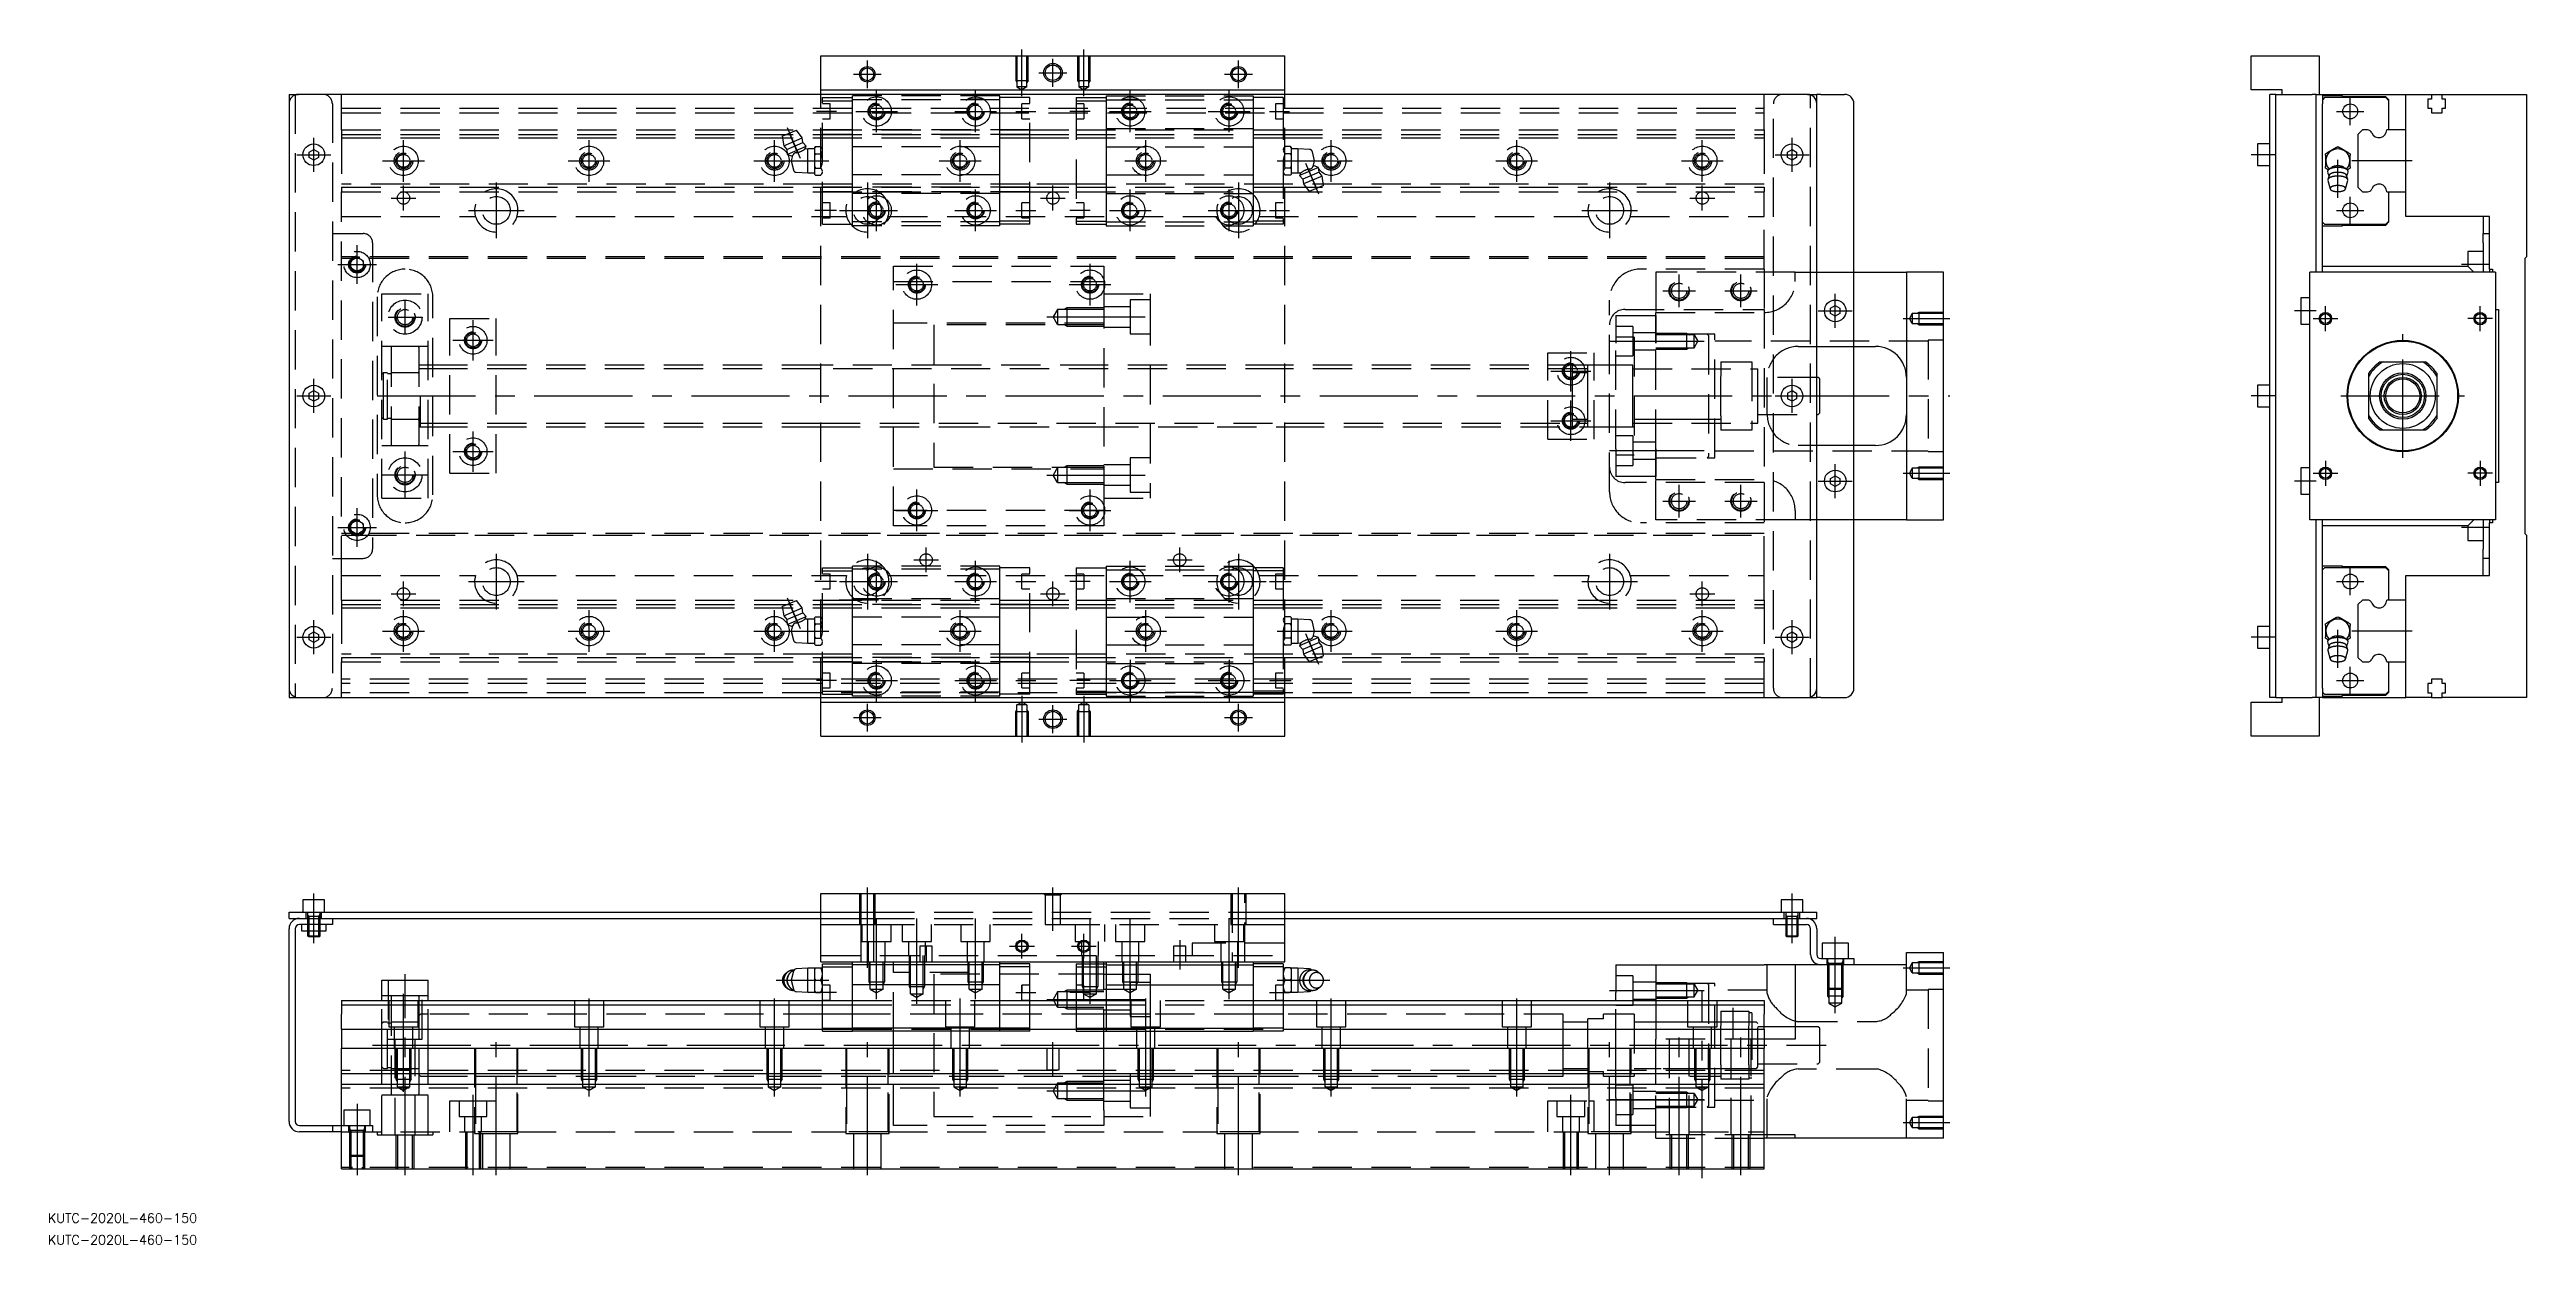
# Model space of a CAD drawing. Extents: x -94 to 706, y -24 to 362.
import ezdxf

# ---------------------------------------------------------------- set-up
doc = ezdxf.new("R2010")
doc.units = 0
doc.linetypes.add('CENTER', pattern=[50.8, 31.75, -6.35, 6.35, -6.35])
doc.linetypes.add('DASHED', pattern=[19.05, 12.7, -6.35])
doc.layers.get('0').update_dxf_attribs({"linetype": 'CONTINUOUS'})
doc.layers.add('CENTER', color=1, linetype='CENTER')
doc.styles.get("Standard").update_dxf_attribs({"font": 'txt.shx', "height": 3, "bigfont": 'bigfont.shx'})

msp = doc.modelspace()

# ---------------------------------------------------------------- texts
at = {"color": 7, "linetype": 'CONTINUOUS'}
for p in [(-94.97, -17.38), (-94.97, -24.41)]:
    msp.add_text('KUTC-2020L-460-150', height=3, dxfattribs=at).set_placement(p)

# ---------------------------------------------------------------- linework, layer by layer
at = {"color": 7, "linetype": 'CONTINUOUS'}
for p, q in [((155, 359.9), (305, 359.9)), ((155, 348.9), (155, 359.9)), ((305, 348.9), (305, 359.9)), ((617.5, 348.9), (617.5, 359.9)), ((617.5, 359.9), (639.5, 359.9)), ((639.5, 359.9), (639.5, 347.4)), ((-17, 347.4), (-17, 344.4)), ((-17, 347.4), (-14, 347.4)), ((474, 347.4), (-14, 347.4)), ((155, 348.9), (305, 348.9)), ((155, 347.4), (155, 348.9)), ((305, 347.4), (305, 348.9)), ((474, 347.4), (477, 347.4)), ((477, 344.4), (477, 347.4)), ((478.33, 347.4), (477, 347.4)), ((478.33, 347.4), (486, 347.4)), ((627.5, 348.9), (617.5, 348.9)), ((625.5, 347.4), (623.5, 347.4)), ((623.5, 344.4), (623.5, 347.4)), ((625.5, 347.4), (628.83, 347.4)), ((625.5, 344.4), (625.5, 347.4)), ((627.5, 347.4), (627.5, 348.9)), ((628.83, 347.4), (637.17, 347.4)), ((638.5, 347.4), (637.17, 347.4)), ((638.5, 344.4), (638.5, 347.4)), ((638.5, 347.4), (640.5, 347.4)), ((640.5, 347.4), (667.5, 347.4)), ((640.5, 347.4), (640.5, 344.4)), ((647, 346.9), (640.5, 346.9)), ((641.19, 346.35), (640.5, 345.66)), ((661, 346.35), (641.19, 346.35)), ((647, 346.65), (647, 346.9)), ((661, 346.65), (647, 346.65)), ((662, 345.65), (661, 346.65)), ((662, 345.35), (661, 346.35)), ((662, 345.35), (662, 345.65)), ((662, 335.9), (662, 345.35)), ((667.5, 335.9), (667.5, 347.4)), ((667.5, 347.4), (675.8, 347.4)), ((674.65, 345.9), (674.65, 342.9)), ((675.8, 345.9), (674.65, 345.9)), ((675.8, 347.4), (675.8, 345.9)), ((675.8, 347.4), (679.2, 347.4)), ((679.2, 347.4), (706.5, 347.4)), ((679.2, 345.9), (679.2, 347.4)), ((680.35, 345.9), (679.2, 345.9)), ((680.35, 342.9), (680.35, 345.9)), ((706.5, 347.4), (706.5, 294.9)), ((-17, 344.4), (-17, 155.4)), ((477, 155.4), (477, 344.4)), ((489, 155.4), (489, 344.4)), ((623.5, 155.4), (623.5, 344.4)), ((625.5, 155.4), (625.5, 344.4)), ((638.5, 289.9), (638.5, 344.4)), ((640.5, 289.9), (640.5, 344.4)), ((674.65, 342.9), (675.8, 342.9)), ((675.8, 342.9), (675.8, 341.4)), ((675.8, 341.4), (679.2, 341.4)), ((679.2, 341.4), (679.2, 342.9)), ((679.2, 342.9), (680.35, 342.9)), ((-10.5, 328.77), (-9, 329.63)), ((-10.5, 327.03), (-10.5, 328.77)), ((-9, 329.63), (-7.5, 328.77)), ((-7.5, 328.77), (-7.5, 327.03)), ((467.5, 328.77), (469, 329.63)), ((467.5, 327.03), (467.5, 328.77)), ((469, 329.63), (470.5, 328.77)), ((470.5, 328.77), (470.5, 327.03)), ((619.5, 331.4), (619.5, 327.9)), ((623.5, 331.4), (619.5, 331.4)), ((641.5, 328.21), (641.9, 328.44)), ((645.1, 330.28), (641.9, 328.44)), ((645.1, 330.28), (645.5, 330.51)), ((645.5, 330.51), (645.9, 330.28)), ((649.09, 328.44), (645.9, 330.28)), ((649.09, 328.44), (649.49, 328.21)), ((653.46, 335.9), (652, 334.44)), ((652, 334.44), (652, 317.36)), ((655.11, 335.9), (653.46, 335.9)), ((667.5, 335.9), (661.32, 335.9)), ((667.5, 315.9), (667.5, 335.9)), ((667.5, 315.9), (667.5, 335.9)), ((-9, 326.17), (-10.5, 327.03)), ((-7.5, 327.03), (-9, 326.17)), ((469, 326.17), (467.5, 327.03)), ((470.5, 327.03), (469, 326.17)), ((619.5, 327.9), (619.5, 324.4)), ((619.5, 324.4), (623.5, 324.4)), ((641.5, 327.74), (641.5, 328.21)), ((641.5, 327.74), (641.5, 324.06)), ((641.5, 323.59), (641.5, 324.06)), ((641.9, 323.36), (641.5, 323.59)), ((641.9, 323.36), (642.47, 323.03)), ((642.19, 322.29), (642.64, 321.09)), ((642.68, 321.23), (642.26, 319.87)), ((643.16, 323.55), (642.54, 323.08)), ((643.16, 323.55), (643.51, 323.78)), ((643.51, 323.78), (644.07, 324.08)), ((646.92, 324.08), (647.48, 323.78)), ((647.48, 323.78), (647.84, 323.55)), ((648.46, 323.08), (647.84, 323.55)), ((648.73, 319.87), (648.31, 321.23)), ((648.36, 321.09), (648.8, 322.29)), ((648.52, 323.03), (649.09, 323.36)), ((649.49, 323.59), (649.09, 323.36)), ((649.49, 328.21), (649.49, 327.74)), ((649.49, 324.06), (649.49, 327.74)), ((649.49, 324.06), (649.49, 323.59)), ((642.26, 319.58), (643.01, 316.85)), ((647.98, 316.85), (648.74, 319.58)), ((652, 317.36), (653.46, 315.9)), ((653.46, 315.9), (655.11, 315.9)), ((661.32, 315.9), (667.5, 315.9)), ((662, 306.45), (662, 315.9)), ((667.5, 307.9), (667.5, 315.9)), ((640.5, 306.14), (641.19, 305.45)), ((640.5, 304.9), (647, 304.9)), ((641.19, 305.45), (661, 305.45)), ((647, 305.15), (661, 305.15)), ((647, 304.9), (647, 305.15)), ((661, 305.45), (662, 306.45)), ((661, 305.15), (662, 306.15)), ((662, 306.15), (662, 306.45)), ((694.5, 307.9), (667.5, 307.9)), ((692.5, 307.9), (692.5, 302.4)), ((694.5, 290.9), (694.5, 307.9)), ((692.5, 296.65), (687.5, 296.65)), ((687.5, 296.65), (687.5, 292.4)), ((692.5, 299.4), (692.5, 302.4)), ((692.5, 302.4), (694.5, 302.4)), ((692.5, 299.4), (692.5, 289.9)), ((489, 289.9), (506, 289.9)), ((506, 289.9), (506, 209.9)), ((518, 289.9), (506, 289.9)), ((518, 209.9), (518, 289.9)), ((636.5, 209.9), (636.5, 289.9)), ((696.5, 289.9), (636.5, 289.9)), ((640.5, 291.9), (687.5, 291.9)), ((687.5, 292.4), (687.5, 291.9)), ((687.5, 291.9), (689.5, 289.9)), ((694.5, 290.9), (694.5, 289.9)), ((694.5, 290.9), (695.5, 290.9)), ((695.5, 290.9), (695.5, 289.9)), ((696.5, 289.9), (696.5, 209.9)), ((706, 294.4), (706.5, 294.9)), ((706, 294.4), (706, 205.4)), ((633.5, 281.65), (633.5, 277.4)), ((636.5, 281.65), (633.5, 281.65)), ((481.5, 278.27), (483, 279.13)), ((481.5, 276.53), (481.5, 278.27)), ((483, 275.67), (481.5, 276.53)), ((483, 279.13), (484.5, 278.27)), ((484.5, 276.53), (483, 275.67)), ((484.5, 278.27), (484.5, 276.53)), ((633.5, 277.4), (633.5, 273.15)), ((633.5, 273.15), (636.5, 273.15)), ((696.5, 277.9), (697.5, 277.9)), ((697.5, 277.9), (697.5, 221.9)), ((489, 265.9), (496, 265.9)), ((655.5, 256.29), (655.5, 257.24)), ((659.16, 260.9), (660.11, 260.9)), ((660.11, 260.9), (672.89, 260.9)), ((672.89, 260.9), (673.84, 260.9)), ((677.5, 257.24), (677.5, 256.29)), ((-10.5, 250.77), (-9, 251.63)), ((-10.5, 249.03), (-10.5, 250.77)), ((-9, 248.17), (-10.5, 249.03)), ((-9, 251.63), (-7.5, 250.77)), ((-7.5, 249.03), (-9, 248.17)), ((-7.5, 250.77), (-7.5, 249.03)), ((467.5, 250.77), (469, 251.63)), ((467.5, 250.77), (467.5, 249.03)), ((469, 248.17), (467.5, 249.03)), ((469, 251.63), (470.5, 250.77)), ((470.5, 249.03), (469, 248.17)), ((470.5, 250.77), (470.5, 249.03)), ((619.5, 253.4), (619.5, 249.9)), ((623.5, 253.4), (619.5, 253.4)), ((619.5, 249.9), (619.5, 246.4)), ((655.5, 243.51), (655.5, 256.29)), ((677.5, 256.29), (677.5, 243.51)), ((619.5, 246.4), (623.5, 246.4)), ((655.5, 242.56), (655.5, 243.51)), ((677.5, 243.51), (677.5, 242.56)), ((496, 233.9), (489, 233.9)), ((660.11, 238.9), (659.16, 238.9)), ((672.89, 238.9), (660.11, 238.9)), ((673.84, 238.9), (672.89, 238.9)), ((636.5, 226.65), (633.5, 226.65)), ((633.5, 226.65), (633.5, 222.4)), ((481.5, 223.27), (483, 224.13)), ((481.5, 221.53), (481.5, 223.27)), ((483, 220.67), (481.5, 221.53)), ((483, 224.13), (484.5, 223.27)), ((484.5, 221.53), (483, 220.67)), ((484.5, 223.27), (484.5, 221.53)), ((633.5, 222.4), (633.5, 218.15)), ((633.5, 218.15), (636.5, 218.15)), ((697.5, 221.9), (696.5, 221.9)), ((506, 209.9), (489, 209.9)), ((506, 209.9), (518, 209.9)), ((696.5, 209.9), (636.5, 209.9)), ((638.5, 155.4), (638.5, 209.9)), ((640.5, 155.4), (640.5, 209.9)), ((689.5, 209.9), (687.5, 207.9)), ((692.5, 209.9), (692.5, 200.4)), ((694.5, 209.9), (694.5, 208.9)), ((694.5, 191.9), (694.5, 208.9)), ((695.5, 208.9), (694.5, 208.9)), ((695.5, 209.9), (695.5, 208.9)), ((687.5, 207.9), (640.5, 207.9)), ((687.5, 207.9), (687.5, 207.4)), ((687.5, 207.4), (687.5, 203.15)), ((687.5, 203.15), (692.5, 203.15)), ((692.5, 197.4), (692.5, 200.4)), ((706.5, 204.9), (706, 205.4)), ((706.5, 204.9), (706.5, 152.4)), ((647, 194.9), (640.5, 194.9)), ((641.19, 194.35), (640.5, 193.66)), ((661, 194.35), (641.19, 194.35)), ((647, 194.65), (647, 194.9)), ((661, 194.65), (647, 194.65)), ((662, 193.65), (661, 194.65)), ((662, 193.35), (661, 194.35)), ((662, 193.35), (662, 193.65)), ((662, 183.9), (662, 193.35)), ((692.5, 191.9), (692.5, 197.4)), ((694.5, 197.4), (692.5, 197.4)), ((667.5, 191.9), (694.5, 191.9)), ((667.5, 183.9), (667.5, 191.9)), ((641.5, 176.21), (641.9, 176.44)), ((645.1, 178.28), (641.9, 176.44)), ((645.1, 178.28), (645.5, 178.51)), ((645.5, 178.51), (645.9, 178.28)), ((649.09, 176.44), (645.9, 178.28)), ((649.09, 176.44), (649.49, 176.21)), ((653.46, 183.9), (652, 182.44)), ((652, 182.44), (652, 165.36)), ((655.11, 183.9), (653.46, 183.9)), ((667.5, 183.9), (661.32, 183.9)), ((667.5, 163.9), (667.5, 183.9)), ((667.5, 163.9), (667.5, 183.9)), ((-10.5, 172.77), (-9, 173.63)), ((-10.5, 171.03), (-10.5, 172.77)), ((-9, 170.17), (-10.5, 171.03)), ((-9, 173.63), (-7.5, 172.77)), ((-7.5, 171.03), (-9, 170.17)), ((-7.5, 172.77), (-7.5, 171.03)), ((467.5, 172.77), (469, 173.63)), ((467.5, 171.03), (467.5, 172.77)), ((469, 170.17), (467.5, 171.03)), ((469, 173.63), (470.5, 172.77)), ((470.5, 171.03), (469, 170.17)), ((470.5, 172.77), (470.5, 171.03)), ((619.5, 175.4), (619.5, 171.9)), ((623.5, 175.4), (619.5, 175.4)), ((619.5, 171.9), (619.5, 168.4)), ((619.5, 168.4), (623.5, 168.4)), ((641.5, 175.74), (641.5, 176.21)), ((641.5, 175.74), (641.5, 172.06)), ((641.5, 171.59), (641.5, 172.06)), ((641.9, 171.36), (641.5, 171.59)), ((641.9, 171.36), (642.47, 171.03)), ((642.19, 170.29), (642.64, 169.09)), ((642.68, 169.23), (642.26, 167.87)), ((643.16, 171.55), (642.54, 171.08)), ((643.16, 171.55), (643.51, 171.78)), ((643.51, 171.78), (644.07, 172.08)), ((646.92, 172.08), (647.48, 171.78)), ((647.48, 171.78), (647.84, 171.55)), ((648.46, 171.08), (647.84, 171.55)), ((648.73, 167.87), (648.31, 169.23)), ((648.36, 169.09), (648.8, 170.29)), ((648.52, 171.03), (649.09, 171.36)), ((649.49, 171.59), (649.09, 171.36)), ((649.49, 176.21), (649.49, 175.74)), ((649.49, 172.06), (649.49, 175.74)), ((649.49, 172.06), (649.49, 171.59)), ((642.26, 167.58), (643.01, 164.85)), ((647.98, 164.85), (648.74, 167.58)), ((652, 165.36), (653.46, 163.9)), ((653.46, 163.9), (655.11, 163.9)), ((661.32, 163.9), (667.5, 163.9)), ((662, 154.45), (662, 163.9)), ((667.5, 152.4), (667.5, 163.9)), ((-17, 155.4), (-17, 152.4)), ((-17, 152.4), (-14, 152.4)), ((-14, 152.4), (474, 152.4)), ((155, 150.9), (155, 152.4)), ((305, 150.9), (305, 152.4)), ((474, 152.4), (477, 152.4)), ((477, 152.4), (477, 155.4)), ((478.33, 152.4), (477, 152.4)), ((478.33, 152.4), (486, 152.4)), ((623.5, 152.4), (623.5, 155.4)), ((625.5, 152.4), (623.5, 152.4)), ((625.5, 152.4), (625.5, 155.4)), ((625.5, 152.4), (628.83, 152.4)), ((627.5, 150.9), (627.5, 152.4)), ((628.83, 152.4), (637.17, 152.4)), ((638.5, 152.4), (637.17, 152.4)), ((638.5, 152.4), (638.5, 155.4)), ((640.5, 152.4), (638.5, 152.4)), ((639.5, 152.4), (639.5, 139.9)), ((640.5, 155.4), (640.5, 152.4)), ((640.5, 154.14), (641.19, 153.45)), ((640.5, 152.9), (647, 152.9)), ((640.5, 152.4), (667.5, 152.4)), ((641.19, 153.45), (661, 153.45)), ((647, 153.15), (661, 153.15)), ((647, 152.9), (647, 153.15)), ((661, 153.45), (662, 154.45)), ((661, 153.15), (662, 154.15)), ((662, 154.15), (662, 154.45)), ((675.8, 152.4), (667.5, 152.4)), ((674.65, 156.9), (674.65, 153.9)), ((675.8, 156.9), (674.65, 156.9)), ((674.65, 153.9), (675.8, 153.9)), ((675.8, 158.4), (675.8, 156.9)), ((679.2, 158.4), (675.8, 158.4)), ((675.8, 153.9), (675.8, 152.4)), ((675.8, 152.4), (679.2, 152.4)), ((679.2, 156.9), (679.2, 158.4)), ((680.35, 156.9), (679.2, 156.9)), ((679.2, 152.4), (679.2, 153.9)), ((679.2, 153.9), (680.35, 153.9)), ((706.5, 152.4), (679.2, 152.4)), ((680.35, 153.9), (680.35, 156.9)), ((155, 150.9), (305, 150.9)), ((155, 139.9), (155, 150.9)), ((305, 139.9), (305, 150.9)), ((617.5, 139.9), (617.5, 150.9)), ((617.5, 150.9), (627.5, 150.9)), ((155, 139.9), (305, 139.9)), ((639.5, 139.9), (617.5, 139.9)), ((155, 89), (305, 89)), ((155, 67), (155, 89)), ((305, 67), (305, 89)), ((-17, 83), (-14, 83)), ((-17, 81), (-17, 83)), ((-17, 81), (155, 81)), ((-14, 83), (155, 83)), ((-5.5, 87), (-12.5, 87)), ((-12.5, 87), (-12.5, 83)), ((-5.5, 83), (-5.5, 87)), ((-3, 81), (-3, 79)), ((305, 83), (474, 83)), ((305, 81), (477, 81)), ((463, 79), (463, 81)), ((465.5, 87), (465.5, 83)), ((472.5, 87), (465.5, 87)), ((472.5, 83), (472.5, 87)), ((474, 83), (477, 83)), ((477, 81), (477, 83)), ((-17, 15.33), (-17, 77.67)), ((-15, 77.67), (-15, 15.33)), ((-3, 79), (-13.67, 79)), ((-13, 79), (-13, 77)), ((-13, 77), (-5, 77)), ((-11, 77), (-11, 75.38)), ((-11, 75.38), (-7, 75.38)), ((-10.62, 75), (-11, 75.38)), ((-7.38, 75), (-10.62, 75)), ((-7.38, 75), (-7, 75.38)), ((-7, 75.38), (-7, 77)), ((-5, 77), (-5, 79)), ((463, 79), (473.67, 79)), ((467, 79), (467, 75.38)), ((467, 75.38), (471, 75.38)), ((467.38, 75), (467, 75.38)), ((470.62, 75), (467.38, 75)), ((470.62, 75), (471, 75.38)), ((471, 75.38), (471, 79)), ((475, 69.33), (475, 77.67)), ((477, 77.67), (477, 69.33)), ((478.75, 73), (478.75, 68)), ((487.25, 73), (478.75, 73)), ((487.25, 68), (487.25, 73)), ((150.8, 64.88), (146.99, 64.68)), ((153, 64.88), (150.8, 64.88)), ((150.8, 61), (150.8, 64.88)), ((153, 64.59), (153, 65)), ((153, 65), (153.21, 65)), ((153.21, 65), (153, 64.59)), ((153, 61.4), (153, 64.59)), ((153.21, 65), (154.89, 65)), ((154.89, 65), (155.5, 65)), ((155, 67), (305, 67)), ((155.5, 66.3), (165.2, 66.3)), ((155.5, 65.31), (155.5, 66.3)), ((155.5, 65.31), (165.2, 65.31)), ((155.5, 65), (155.5, 65.31)), ((155.5, 57.01), (155.5, 65)), ((165.2, 66.01), (165.2, 67)), ((212.8, 66.01), (165.2, 66.01)), ((165.2, 59.5), (165.2, 66.01)), ((212.8, 66.01), (212.8, 67)), ((222.5, 66.3), (212.8, 66.3)), ((212.8, 59.5), (212.8, 66.01)), ((222.5, 65.31), (212.8, 65.31)), ((222.5, 65.31), (222.5, 66.3)), ((222.5, 45.5), (222.5, 65.31)), ((237.5, 66.3), (247.2, 66.3)), ((237.5, 66.3), (237.5, 65.31)), ((237.5, 65.31), (247.2, 65.31)), ((237.5, 65.31), (237.5, 45.5)), ((246.5, 66.3), (246.5, 67)), ((247.2, 67), (247.2, 66.01)), ((247.2, 66.01), (294.8, 66.01)), ((247.2, 66.01), (247.2, 59.5)), ((294.8, 67), (294.8, 66.01)), ((304.5, 66.3), (294.8, 66.3)), ((294.8, 66.01), (294.8, 59.5)), ((304.5, 65.31), (294.8, 65.31)), ((304.5, 66.3), (304.5, 65.31)), ((304.5, 65.31), (304.5, 65)), ((304.5, 65), (304.5, 57.01)), ((304.5, 65), (305.11, 65)), ((306.79, 65), (305.11, 65)), ((306.79, 65), (307, 65)), ((307, 64.59), (306.79, 65)), ((307, 65), (307, 64.59)), ((309.2, 64.88), (307, 64.88)), ((307, 64.59), (307, 61.4)), ((309.2, 64.88), (309.2, 57.13)), ((313.01, 64.68), (309.2, 64.88)), ((412, 66), (412, 57.06)), ((412, 66), (412.4, 66)), ((412.4, 66), (424.6, 66)), ((424.6, 66), (425, 66)), ((425, 66), (460, 66)), ((425, 66), (425, 54.5)), ((470, 66), (460, 66)), ((470, 66), (470, 42)), ((478.33, 66), (470, 66)), ((478.33, 68), (486, 68)), ((486, 66), (478.33, 66)), ((486, 66), (478.33, 66)), ((486, 68), (489, 68)), ((489, 66), (486, 66)), ((489, 66), (486, 66)), ((489, 68), (489, 66)), ((506, 66), (489, 66)), ((506, 70), (518, 70)), ((506, 66), (506, 70)), ((518, 10), (518, 70)), ((13, 61), (28, 61)), ((13, 54.5), (13, 61)), ((28, 54.5), (28, 61)), ((144.18, 63.62), (143.43, 63.01)), ((143.43, 58.99), (144.18, 58.38)), ((144.71, 63.03), (144.49, 62.73)), ((144.49, 59.27), (144.71, 58.97)), ((146.07, 63.9), (145.4, 61)), ((145.4, 61), (146.07, 58.1)), ((146.99, 57.32), (150.8, 57.13)), ((150.8, 57.13), (150.8, 61)), ((150.8, 57.13), (153, 57.13)), ((153, 60.6), (153, 61.4)), ((153, 61.4), (153.21, 61)), ((153.21, 61), (153, 60.6)), ((153, 57.41), (153, 60.6)), ((153, 57.01), (153, 57.41)), ((153, 57.41), (153.21, 57.01)), ((153.21, 57.01), (153, 57.01)), ((153.21, 61), (154.89, 61)), ((153.21, 57.01), (154.89, 57.01)), ((155.5, 57.01), (154.89, 57.01)), ((155.5, 45.5), (155.5, 57.01)), ((212.8, 59.5), (165.2, 59.5)), ((165.2, 45.5), (165.2, 59.5)), ((212.8, 45.5), (212.8, 59.5)), ((247.2, 59.5), (294.8, 59.5)), ((247.2, 59.5), (247.2, 45.5)), ((294.8, 59.5), (294.8, 45.5)), ((304.5, 57.01), (304.5, 45.5)), ((305.11, 57.01), (304.5, 57.01)), ((306.79, 61), (305.11, 61)), ((306.79, 57.01), (305.11, 57.01)), ((306.79, 61), (307, 61.4)), ((307, 60.6), (306.79, 61)), ((306.79, 57.01), (307, 57.41)), ((307, 57.01), (306.79, 57.01)), ((307, 61.4), (307, 60.6)), ((307, 60.6), (307, 57.41)), ((307, 57.41), (307, 57.01)), ((307, 57.13), (309.2, 57.13)), ((309.2, 57.13), (313.01, 57.32)), ((312.02, 63.43), (311.7, 63.11)), ((311.7, 58.89), (312.02, 58.57)), ((316.57, 63.01), (315.82, 63.62)), ((315.82, 58.38), (316.57, 58.99)), ((412, 54.5), (412, 57.06)), ((0, 54.5), (155.5, 54.5)), ((0, 54.5), (0, 53.04)), ((0, 53.04), (155.5, 53.04)), ((0, 53.04), (0, 51.39)), ((0, 51.39), (0, 50)), ((0, 45.18), (0, 50)), ((222.5, 54.5), (237.5, 54.5)), ((222.5, 53.04), (237.5, 53.04)), ((304.5, 54.5), (460, 54.5)), ((304.5, 53.04), (460, 53.04)), ((460, 54.5), (460, 53.04)), ((460, 53.04), (460, 51.39)), ((460, 51.39), (460, 50)), ((460, 45.18), (460, 50)), ((0, 45.18), (155.5, 45.18)), ((0, 45.18), (0, 39)), ((155.5, 45.5), (165.2, 45.5)), ((155.5, 44.5), (155.5, 45.5)), ((155.5, 44.5), (165.2, 44.5)), ((212.8, 45.5), (165.2, 45.5)), ((165.2, 44.5), (165.2, 45.5)), ((212.8, 44.5), (165.2, 44.5)), ((222.5, 45.5), (212.8, 45.5)), ((212.8, 44.5), (212.8, 45.5)), ((222.5, 44.5), (212.8, 44.5)), ((222.5, 44.5), (222.5, 45.5)), ((222.5, 45.18), (237.5, 45.18)), ((237.5, 45.5), (247.2, 45.5)), ((237.5, 45.5), (237.5, 44.5)), ((237.5, 44.5), (247.2, 44.5)), ((247.2, 45.5), (294.8, 45.5)), ((247.2, 45.5), (247.2, 44.5)), ((247.2, 44.5), (294.8, 44.5)), ((304.5, 45.5), (294.8, 45.5)), ((294.8, 45.5), (294.8, 44.5)), ((304.5, 44.5), (294.8, 44.5)), ((304.5, 45.5), (304.5, 44.5)), ((304.5, 45.18), (460, 45.18)), ((460, 45.18), (460, 39)), ((470, 42), (460, 42)), ((0, 39), (460, 39)), ((0, 30.7), (0, 39)), ((460, 30.7), (460, 39)), ((460, 30.7), (0, 30.7)), ((0, 27.3), (0, 30.7)), ((460, 27.3), (0, 27.3)), ((0, 0), (0, 27.3)), ((460, 27.3), (460, 30.7)), ((460, 0), (460, 27.3)), ((-13.67, 14), (-6, 14)), ((-6, 12), (-13.67, 12)), ((-6, 14), (-3, 14)), ((-3, 12), (-6, 12)), ((-3, 14), (0, 14)), ((-3, 14), (-3, 12)), ((0, 12), (-3, 12)), ((470, 11), (460, 11)), ((470, 10), (460, 10)), ((470, 10), (470, 11)), ((518, 10), (470, 10)), ((0, 0), (460, 0))]:
    msp.add_line(p, q, dxfattribs=at)
at = {"color": 3, "linetype": 'DASHED'}
for p, q in [((218, 359.9), (218, 351.9)), ((218.38, 359.9), (218.38, 351.9)), ((221.62, 351.9), (221.62, 359.9)), ((222, 351.9), (222, 359.9)), ((238, 359.9), (238, 351.9)), ((238.38, 359.9), (238.38, 351.9)), ((241.62, 351.9), (241.62, 359.9)), ((242, 351.9), (242, 359.9)), ((-15, 347.4), (-15, 152.4)), ((0, 335.9), (0, 347.4)), ((155, 152.4), (155, 347.4)), ((155.5, 346.35), (165.2, 346.35)), ((155.5, 345.36), (155.5, 346.35)), ((155.5, 306.44), (155.5, 345.36)), ((155.5, 345.36), (165.2, 345.36)), ((155.5, 345.35), (165.2, 345.35)), ((212.8, 346.9), (165.2, 346.9)), ((165.2, 345.91), (165.2, 346.9)), ((165.2, 336.9), (165.2, 345.91)), ((212.8, 345.65), (165.2, 345.65)), ((207.55, 345.91), (202.45, 345.91)), ((212.8, 345.91), (212.8, 346.9)), ((222.5, 346.35), (212.8, 346.35)), ((212.8, 336.9), (212.8, 345.91)), ((218, 351.9), (220, 351.9)), ((218, 351.9), (218.38, 351.24)), ((218.38, 351.9), (218.38, 349.8)), ((221.62, 349.8), (218.38, 349.8)), ((218.38, 349.8), (220, 348.86)), ((220, 351.9), (222, 351.9)), ((221.62, 349.8), (220, 348.86)), ((221.62, 349.8), (221.62, 351.9)), ((222, 351.9), (221.62, 351.24)), ((222.5, 345.36), (222.5, 346.35)), ((222.5, 306.44), (222.5, 345.36)), ((237.5, 346.35), (247.2, 346.35)), ((237.5, 346.35), (237.5, 345.36)), ((237.5, 345.36), (237.5, 306.44)), ((237.5, 345.35), (247.2, 345.35)), ((238, 351.9), (240, 351.9)), ((238, 351.9), (238.38, 351.24)), ((238.38, 351.9), (238.38, 349.8)), ((241.62, 349.8), (238.38, 349.8)), ((238.38, 349.8), (240, 348.86)), ((240, 351.9), (242, 351.9)), ((241.62, 349.8), (240, 348.86)), ((241.62, 349.8), (241.62, 351.9)), ((242, 351.9), (241.62, 351.24)), ((247.2, 346.9), (294.8, 346.9)), ((247.2, 346.9), (247.2, 345.91)), ((247.2, 345.91), (247.2, 336.9)), ((247.2, 345.65), (294.8, 345.65)), ((252.45, 345.91), (257.55, 345.91)), ((294.8, 346.9), (294.8, 345.91)), ((304.5, 346.35), (294.8, 346.35)), ((294.8, 345.91), (294.8, 336.9)), ((304.5, 346.35), (304.5, 345.36)), ((304.5, 345.36), (304.5, 306.44)), ((305, 152.4), (305, 347.4)), ((460, 335.9), (460, 347.4)), ((475, 152.4), (475, 347.4)), ((-3, 344.4), (-3, 155.4)), ((0, 342.9), (460, 342.9)), ((0, 341.4), (460, 341.4)), ((158, 344.3), (155.5, 344.3)), ((155.5, 339.5), (158, 339.5)), ((158, 339.5), (158, 344.3)), ((165.2, 336.4), (165.2, 336.9)), ((212.8, 336.4), (212.8, 336.9)), ((220, 339.5), (220, 344.3)), ((222.5, 344.3), (220, 344.3)), ((220, 339.5), (222.5, 339.5)), ((240, 344.3), (237.5, 344.3)), ((237.5, 339.5), (240, 339.5)), ((240, 344.3), (240, 339.5)), ((247.2, 336.9), (247.2, 336.4)), ((294.8, 336.9), (294.8, 336.4)), ((302, 344.3), (302, 339.5)), ((304.5, 344.3), (302, 344.3)), ((302, 339.5), (304.5, 339.5)), ((463, 155.4), (463, 344.4)), ((0, 335.9), (155.5, 335.9)), ((0, 335.9), (0, 334.44)), ((0, 334.44), (155.5, 334.44)), ((0, 334.44), (0, 317.36)), ((0, 333.4), (155.5, 333.4)), ((142.5, 333.87), (147.1, 335.82)), ((142.5, 333.87), (142.97, 330.81)), ((142.97, 330.81), (148.97, 333.36)), ((142.97, 330.81), (143.95, 329.59)), ((143.95, 329.59), (149.17, 331.81)), ((143.95, 329.59), (144.07, 328.02)), ((144.07, 328.02), (150.22, 330.63)), ((148.97, 333.36), (147.1, 335.82)), ((149.17, 331.81), (148.97, 333.36)), ((150.22, 330.63), (149.17, 331.81)), ((149.81, 329.72), (150.22, 330.63)), ((150.8, 329.77), (149.81, 329.72)), ((150.8, 322.02), (150.8, 329.77)), ((153, 329.77), (150.8, 329.77)), ((153.21, 330.51), (153, 330.3)), ((153.21, 330.51), (153, 330.28)), ((153, 330.28), (153, 330.3)), ((153, 328.44), (153, 330.28)), ((153, 327.74), (153, 328.44)), ((153, 328.44), (153.21, 328.21)), ((153.21, 330.51), (154.89, 330.51)), ((155.5, 329.9), (154.89, 330.51)), ((155.48, 329.6), (155.42, 329.77)), ((155.45, 329.03), (155.49, 329.18)), ((155.5, 329.46), (155.48, 329.6)), ((155.49, 329.18), (155.5, 329.26)), ((155.5, 335.9), (222.5, 335.9)), ((222.5, 335.9), (155.5, 335.9)), ((222.5, 335.9), (155.5, 335.9)), ((155.5, 335.9), (222.5, 335.9)), ((155.5, 334.44), (222.5, 334.44)), ((222.5, 334.44), (155.5, 334.44)), ((222.5, 334.44), (155.5, 334.44)), ((155.5, 334.44), (222.5, 334.44)), ((155.5, 333.4), (222.5, 333.4)), ((155.5, 333.4), (222.5, 333.4)), ((155.5, 333.4), (222.5, 333.4)), ((155.5, 333.4), (222.5, 333.4)), ((165.2, 330.4), (165.2, 336.4)), ((212.8, 330.4), (165.2, 330.4)), ((165.2, 329.9), (165.2, 330.4)), ((165.2, 321.9), (165.2, 329.9)), ((212.8, 330.4), (212.8, 336.4)), ((212.8, 329.9), (212.8, 330.4)), ((212.8, 321.9), (212.8, 329.9)), ((222.5, 335.9), (237.5, 335.9)), ((222.5, 335.9), (237.5, 335.9)), ((222.5, 334.44), (237.5, 334.44)), ((222.5, 334.44), (237.5, 334.44)), ((222.5, 333.4), (237.5, 333.4)), ((222.5, 333.4), (237.5, 333.4)), ((237.5, 335.9), (304.5, 335.9)), ((237.5, 335.9), (304.5, 335.9)), ((237.5, 335.9), (304.5, 335.9)), ((237.5, 335.9), (304.5, 335.9)), ((237.5, 334.44), (304.5, 334.44)), ((237.5, 334.44), (304.5, 334.44)), ((237.5, 334.44), (304.5, 334.44)), ((237.5, 334.44), (304.5, 334.44)), ((237.5, 333.4), (304.5, 333.4)), ((237.5, 333.4), (304.5, 333.4)), ((237.5, 333.4), (304.5, 333.4)), ((237.5, 333.4), (304.5, 333.4)), ((247.2, 336.4), (294.8, 336.4)), ((247.2, 336.4), (247.2, 330.4)), ((247.2, 330.4), (294.8, 330.4)), ((247.2, 330.4), (247.2, 329.9)), ((247.2, 329.9), (247.2, 321.9)), ((294.8, 336.4), (294.8, 330.4)), ((294.8, 330.4), (294.8, 329.9)), ((294.8, 329.9), (294.8, 321.9)), ((304.5, 335.9), (460, 335.9)), ((304.5, 334.44), (460, 334.44)), ((304.5, 333.4), (460, 333.4)), ((305.11, 330.51), (304.5, 329.9)), ((304.51, 329.54), (304.5, 329.46)), ((304.5, 329.26), (304.52, 329.12)), ((304.55, 329.69), (304.51, 329.54)), ((304.52, 329.12), (304.58, 328.95)), ((306.79, 330.51), (305.11, 330.51)), ((307, 330.3), (306.79, 330.51)), ((307, 330.28), (306.79, 330.51)), ((306.79, 328.21), (307, 328.44)), ((307, 330.3), (307, 330.28)), ((307, 330.28), (307, 328.44)), ((309.2, 329.77), (307, 329.77)), ((307, 328.44), (307, 327.74)), ((309.2, 329.77), (309.2, 322.02)), ((313.01, 329.58), (309.2, 329.77)), ((314.6, 325.9), (313.93, 328.8)), ((460, 335.9), (460, 334.44)), ((460, 334.44), (460, 317.36)), ((144.07, 328.02), (145.47, 327.52)), ((145.81, 327.67), (145.4, 325.9)), ((145.4, 325.9), (146.07, 323)), ((145.47, 327.52), (145.93, 327.72)), ((146.07, 328.02), (145.93, 327.72)), ((146.09, 328.06), (146.07, 328.02)), ((146.16, 328.15), (146.09, 328.06)), ((146.24, 328.23), (146.16, 328.15)), ((146.35, 328.3), (146.24, 328.23)), ((146.99, 322.22), (150.8, 322.02)), ((150.8, 322.02), (153, 322.02)), ((153.21, 328.21), (153, 327.74)), ((153, 324.06), (153, 327.74)), ((153, 323.36), (153, 324.06)), ((153, 324.06), (153.21, 323.59)), ((153.21, 323.59), (153, 323.36)), ((153, 321.52), (153, 323.36)), ((153, 321.5), (153, 321.52)), ((153, 321.52), (153.21, 321.29)), ((153, 321.5), (153.21, 321.29)), ((153.21, 328.21), (154.89, 328.21)), ((153.21, 323.59), (154.89, 323.59)), ((153.21, 321.29), (154.89, 321.29)), ((154.89, 321.29), (155.5, 321.9)), ((155.48, 322.68), (155.42, 322.85)), ((155.45, 322.11), (155.49, 322.26)), ((155.5, 322.54), (155.48, 322.68)), ((155.49, 322.26), (155.5, 322.34)), ((165.2, 321.4), (165.2, 321.9)), ((165.2, 315.4), (165.2, 321.4)), ((212.8, 321.4), (165.2, 321.4)), ((212.8, 321.4), (212.8, 321.9)), ((212.8, 315.4), (212.8, 321.4)), ((247.2, 321.9), (247.2, 321.4)), ((247.2, 321.4), (247.2, 315.4)), ((247.2, 321.4), (294.8, 321.4)), ((294.8, 321.9), (294.8, 321.4)), ((294.8, 321.4), (294.8, 315.4)), ((304.51, 322.62), (304.5, 322.54)), ((304.5, 322.34), (304.52, 322.2)), ((304.5, 321.9), (305.11, 321.29)), ((304.55, 322.77), (304.51, 322.62)), ((304.52, 322.2), (304.58, 322.03)), ((306.79, 328.21), (305.11, 328.21)), ((306.79, 323.59), (305.11, 323.59)), ((306.79, 321.29), (305.11, 321.29)), ((307, 327.74), (306.79, 328.21)), ((306.79, 323.59), (307, 324.06)), ((307, 323.36), (306.79, 323.59)), ((306.79, 321.29), (307, 321.52)), ((306.79, 321.29), (307, 321.5)), ((307, 327.74), (307, 324.06)), ((307, 324.06), (307, 323.36)), ((307, 323.36), (307, 321.52)), ((307, 322.02), (309.2, 322.02)), ((307, 321.52), (307, 321.5)), ((309.2, 322.02), (310.19, 322.08)), ((315.93, 323.78), (309.78, 321.17)), ((310.19, 322.08), (309.78, 321.17)), ((309.78, 321.17), (310.83, 319.99)), ((316.05, 322.21), (310.83, 319.99)), ((317.03, 320.99), (311.03, 318.44)), ((313.65, 323.5), (313.76, 323.57)), ((313.76, 323.57), (313.84, 323.65)), ((313.84, 323.65), (313.91, 323.74)), ((313.91, 323.74), (313.93, 323.78)), ((313.93, 323.78), (314.07, 324.08)), ((314.53, 324.28), (314.07, 324.08)), ((314.19, 324.13), (314.6, 325.9)), ((315.93, 323.78), (314.53, 324.28)), ((316.05, 322.21), (315.93, 323.78)), ((317.03, 320.99), (316.05, 322.21)), ((317.5, 317.93), (317.03, 320.99)), ((155.5, 318.4), (0, 318.4)), ((0, 317.36), (155.5, 317.36)), ((0, 317.36), (0, 315.9)), ((0, 315.9), (155.5, 315.9)), ((0, 307.9), (0, 315.9)), ((222.5, 318.4), (155.5, 318.4)), ((222.5, 318.4), (155.5, 318.4)), ((222.5, 318.4), (155.5, 318.4)), ((222.5, 318.4), (155.5, 318.4)), ((155.5, 317.36), (222.5, 317.36)), ((222.5, 317.36), (155.5, 317.36)), ((222.5, 317.36), (155.5, 317.36)), ((155.5, 317.36), (222.5, 317.36)), ((155.5, 315.9), (222.5, 315.9)), ((222.5, 315.9), (155.5, 315.9)), ((222.5, 315.9), (155.5, 315.9)), ((155.5, 315.9), (222.5, 315.9)), ((212.8, 315.4), (165.2, 315.4)), ((165.2, 314.9), (165.2, 315.4)), ((165.2, 305.89), (165.2, 314.9)), ((212.8, 314.9), (212.8, 315.4)), ((212.8, 305.89), (212.8, 314.9)), ((237.5, 318.4), (222.5, 318.4)), ((237.5, 318.4), (222.5, 318.4)), ((222.5, 317.36), (237.5, 317.36)), ((222.5, 317.36), (237.5, 317.36)), ((222.5, 315.9), (237.5, 315.9)), ((222.5, 315.9), (237.5, 315.9)), ((304.5, 318.4), (237.5, 318.4)), ((304.5, 318.4), (237.5, 318.4)), ((304.5, 318.4), (237.5, 318.4)), ((304.5, 318.4), (237.5, 318.4)), ((237.5, 317.36), (304.5, 317.36)), ((237.5, 317.36), (304.5, 317.36)), ((237.5, 317.36), (304.5, 317.36)), ((237.5, 317.36), (304.5, 317.36)), ((237.5, 315.9), (304.5, 315.9)), ((237.5, 315.9), (304.5, 315.9)), ((237.5, 315.9), (304.5, 315.9)), ((237.5, 315.9), (304.5, 315.9)), ((247.2, 315.4), (294.8, 315.4)), ((247.2, 315.4), (247.2, 314.9)), ((247.2, 314.9), (247.2, 305.89)), ((294.8, 315.4), (294.8, 314.9)), ((294.8, 314.9), (294.8, 305.89)), ((460, 318.4), (304.5, 318.4)), ((304.5, 317.36), (460, 317.36)), ((304.5, 315.9), (460, 315.9)), ((310.83, 319.99), (311.03, 318.44)), ((311.03, 318.44), (312.9, 315.98)), ((317.5, 317.93), (312.9, 315.98)), ((460, 317.36), (460, 315.9)), ((460, 307.9), (460, 315.9)), ((0, 191.9), (0, 307.9)), ((0, 307.9), (43.29, 307.9)), ((56.71, 307.9), (163.29, 307.9)), ((158, 312.3), (155.5, 312.3)), ((155.5, 307.5), (158, 307.5)), ((155.5, 305.45), (155.5, 306.44)), ((155.5, 305.45), (165.2, 305.45)), ((158, 307.5), (158, 312.3)), ((212.8, 306.15), (165.2, 306.15)), ((165.2, 304.9), (165.2, 305.89)), ((212.8, 304.9), (165.2, 304.9)), ((176.71, 307.9), (283.29, 307.9)), ((176.71, 307.9), (283.29, 307.9)), ((222.5, 306.45), (212.8, 306.45)), ((222.5, 306.44), (212.8, 306.44)), ((212.8, 304.9), (212.8, 305.89)), ((222.5, 305.45), (212.8, 305.45)), ((220, 307.5), (220, 312.3)), ((222.5, 312.3), (220, 312.3)), ((220, 307.5), (222.5, 307.5)), ((222.5, 305.45), (222.5, 306.44)), ((240, 312.3), (237.5, 312.3)), ((237.5, 307.5), (240, 307.5)), ((237.5, 306.45), (247.2, 306.45)), ((237.5, 306.44), (237.5, 305.45)), ((237.5, 305.45), (247.2, 305.45)), ((240, 312.3), (240, 307.5)), ((247.2, 306.15), (294.8, 306.15)), ((247.2, 305.89), (247.2, 304.9)), ((247.2, 304.9), (294.8, 304.9)), ((304.5, 306.45), (294.8, 306.45)), ((304.5, 306.44), (294.8, 306.44)), ((294.8, 305.89), (294.8, 304.9)), ((304.5, 305.45), (294.8, 305.45)), ((296.71, 307.9), (403.29, 307.9)), ((302, 312.3), (302, 307.5)), ((304.5, 312.3), (302, 312.3)), ((302, 307.5), (304.5, 307.5)), ((304.5, 306.44), (304.5, 305.45)), ((416.71, 307.9), (460, 307.9)), ((460, 290.9), (460, 307.9)), ((-3, 302.4), (7, 302.4)), ((10, 299.4), (10, 200.4)), ((5, 294.9), (0, 294.9)), ((4.36, 294.4), (0, 294.4)), ((5, 294.71), (3, 293.55)), ((3, 291.25), (3, 293.55)), ((5, 290.09), (3, 291.25)), ((460, 294.9), (5, 294.9)), ((7, 293.55), (5, 294.71)), ((7, 291.25), (5, 290.09)), ((460, 294.4), (5.64, 294.4)), ((7, 293.55), (7, 291.25)), ((178.5, 207.9), (178.5, 291.9)), ((178.5, 291.9), (246.5, 291.9)), ((246.5, 291.9), (246.5, 287.42)), ((460, 290.9), (420, 290.9)), ((470, 289.9), (425, 289.9)), ((425, 289.9), (425, 276.9)), ((460, 290.9), (460, 277.9)), ((460, 290.9), (460, 277.9)), ((470, 289.9), (477, 289.9)), ((470, 286.9), (470, 289.9)), ((477, 289.9), (489, 289.9)), ((11.5, 281.9), (11.5, 217.9)), ((13, 216.9), (13, 282.9)), ((13, 282.9), (28, 282.9)), ((28, 216.9), (28, 282.9)), ((29.5, 217.9), (29.5, 281.9)), ((178.5, 286.9), (246.5, 286.9)), ((246.5, 287.42), (246.5, 284.38)), ((246.5, 284.38), (246.5, 215.42)), ((246.5, 282.9), (261.5, 282.9)), ((255, 280.95), (255, 269.95)), ((261.5, 280.95), (255, 280.95)), ((261.5, 282.9), (261.5, 278.88)), ((410, 218.9), (410, 280.9)), ((35, 224.9), (35, 274.9)), ((35, 274.9), (50, 274.9)), ((50, 224.9), (50, 274.9)), ((246.5, 273.4), (178.5, 273.4)), ((191.5, 272.9), (191.5, 226.9)), ((246.5, 272.9), (191.5, 272.9)), ((231.5, 277.91), (230.08, 275.45)), ((231.5, 272.99), (230.08, 275.45)), ((234.5, 277.91), (231.5, 277.91)), ((231.5, 277.91), (231.5, 272.99)), ((231.5, 272.99), (234.5, 272.99)), ((234.5, 278.45), (233.56, 277.91)), ((234.5, 272.45), (233.56, 272.99)), ((246.5, 278.45), (234.5, 278.45)), ((234.5, 278.45), (234.5, 272.45)), ((246.5, 277.91), (234.5, 277.91)), ((234.5, 272.99), (246.5, 272.99)), ((234.5, 272.45), (246.5, 272.45)), ((234.5, 272.45), (246.5, 272.45)), ((245.5, 272.45), (246.5, 272.45)), ((255, 278.75), (246.5, 278.75)), ((261.5, 278.88), (261.5, 220.92)), ((412, 275.9), (412, 266.96)), ((412, 275.9), (412.4, 275.9)), ((417.5, 272.33), (412, 272.33)), ((412.4, 275.9), (424.6, 275.9)), ((415, 277.9), (460, 277.9)), ((417.5, 272.33), (417.5, 262.83)), ((424.6, 275.9), (425, 275.9)), ((425, 276.9), (460, 276.9)), ((425, 266.96), (425, 276.9)), ((425, 275.9), (425, 266.96)), ((460, 277.9), (460, 221.9)), ((460, 277.9), (460, 221.9)), ((507.9, 276.52), (506.96, 274.9)), ((507.9, 273.28), (506.96, 274.9)), ((507.9, 276.52), (507.9, 273.28)), ((510, 276.52), (507.9, 276.52)), ((507.9, 273.28), (510, 273.28)), ((510, 276.9), (509.34, 276.52)), ((510, 272.9), (509.34, 273.28)), ((518, 276.9), (510, 276.9)), ((510, 276.9), (510, 272.9)), ((518, 276.52), (510, 276.52)), ((510, 273.28), (518, 273.28)), ((510, 272.9), (518, 272.9)), ((16.3, 265.9), (13, 265.9)), ((16, 265.6), (16, 234.2)), ((24.7, 265.9), (16.3, 265.9)), ((24.7, 265.9), (16.3, 265.9)), ((28, 265.9), (24.7, 265.9)), ((25, 265.6), (25, 234.2)), ((246.5, 272.15), (255, 272.15)), ((255, 269.95), (261.5, 269.95)), ((418, 268.9), (412, 268.9)), ((418, 268.9), (412, 268.9)), ((412, 232.84), (412, 266.96)), ((425, 270.33), (417.5, 270.33)), ((417.5, 264.83), (425, 264.83)), ((418, 268.9), (418, 230.9)), ((418, 268.9), (418, 230.9)), ((435, 270.08), (425, 270.08)), ((425.3, 269.9), (425, 269.9)), ((435, 269.64), (425, 269.64)), ((425, 232.84), (425, 266.96)), ((425, 232.84), (425, 266.96)), ((425, 265.51), (435, 265.51)), ((425, 265.08), (435, 265.08)), ((441.6, 269.9), (425.3, 269.9)), ((441.6, 269.9), (425.3, 269.9)), ((435, 270.08), (435.75, 269.64)), ((435, 265.08), (435, 270.08)), ((437.4, 269.64), (435, 269.64)), ((435, 265.51), (437.4, 265.51)), ((435, 265.08), (435.75, 265.51)), ((437.4, 269.64), (438.59, 267.58)), ((437.4, 265.51), (437.4, 269.64)), ((437.4, 265.51), (438.59, 267.58)), ((444, 269.9), (441.6, 269.9)), ((442, 269.5), (441.6, 269.9)), ((442, 269.5), (442, 230.3)), ((444, 229.9), (444, 269.9)), ((513, 267.65), (444, 267.65)), ((471, 265.9), (477, 265.9)), ((477, 265.9), (489, 265.9)), ((513, 267.9), (513, 231.9)), ((518, 267.9), (513, 267.9)), ((13.5, 257.4), (13, 256.9)), ((13.5, 249.9), (13.5, 257.4)), ((14.85, 257.4), (13.5, 257.4)), ((14.85, 242.4), (14.85, 257.4)), ((16, 257.05), (14.85, 257.05)), ((16.3, 257.4), (16, 257.4)), ((24.7, 257.4), (16.3, 257.4)), ((24.7, 257.4), (16.3, 257.4)), ((28, 259.9), (25, 259.9)), ((28, 258.65), (25, 258.65)), ((155, 259.9), (28, 259.9)), ((155, 258.65), (28, 258.65)), ((197, 259.9), (155, 259.9)), ((305, 258.65), (155, 258.65)), ((245, 259.9), (197, 259.9)), ((202, 259.9), (197, 259.9)), ((202, 259.9), (197, 259.9)), ((305, 259.9), (245, 259.9)), ((403, 259.9), (305, 259.9)), ((403, 258.65), (305, 258.65)), ((390, 235.9), (390, 263.9)), ((390, 263.9), (405, 263.9)), ((398, 249.9), (398.02, 259.9)), ((403, 257.4), (398, 257.4)), ((412, 259.9), (403, 259.9)), ((403, 255.17), (403, 259.9)), ((405, 235.9), (405, 263.9)), ((412, 262.83), (417.5, 262.83)), ((417.5, 259.9), (412, 259.9)), ((417.5, 259.9), (412, 259.9)), ((417.5, 249.9), (417.5, 259.9)), ((417.5, 258.65), (458, 258.65)), ((446, 260.9), (446, 256.29)), ((446, 260.9), (446.5, 260.9)), ((446.5, 260.9), (454.5, 260.9)), ((454.5, 260.9), (456, 260.9)), ((456, 260.9), (456, 238.9)), ((458, 249.9), (458, 258.65)), ((13.5, 242.4), (13.5, 249.9)), ((25.5, 239.9), (25.5, 249.9)), ((398, 239.9), (398, 249.9)), ((403, 244.63), (403, 255.17)), ((417.5, 239.9), (417.5, 249.9)), ((446, 243.51), (446, 256.29)), ((477, 255.9), (458, 255.9)), ((458, 241.15), (458, 249.9)), ((461, 243.9), (461, 255.9)), ((477.5, 255.9), (477, 255.9)), ((478, 255.4), (477.5, 255.9)), ((478, 249.9), (478, 255.4)), ((478, 244.4), (478, 249.9)), ((13, 242.9), (13.5, 242.4)), ((13.5, 242.4), (14.85, 242.4)), ((14.85, 242.75), (16, 242.75)), ((16, 242.4), (24.7, 242.4)), ((16.3, 242.4), (24.7, 242.4)), ((25, 241.15), (28, 241.15)), ((25, 240.4), (25.5, 239.9)), ((28, 241.15), (155, 241.15)), ((155, 241.15), (305, 241.15)), ((305, 241.15), (403, 241.15)), ((398, 242.4), (403, 242.4)), ((403, 239.9), (403, 244.63)), ((417.5, 241.15), (458, 241.15)), ((418.15, 242.4), (418.3, 242.4)), ((418.3, 242.4), (426.7, 242.4)), ((418.3, 242.4), (426.7, 242.4)), ((426.7, 242.4), (436, 242.4)), ((427.3, 242.4), (435.85, 242.4)), ((436, 242.4), (446, 242.4)), ((436, 242.4), (446, 242.4)), ((446, 243.51), (446, 238.9)), ((458, 243.9), (477, 243.9)), ((477, 243.9), (477.5, 243.9)), ((477.5, 243.9), (478, 244.4)), ((13, 233.9), (16.3, 233.9)), ((16.3, 233.9), (24.7, 233.9)), ((16.3, 233.9), (24.7, 233.9)), ((24.7, 233.9), (28, 233.9)), ((25, 239.9), (28, 239.9)), ((28, 239.9), (155, 239.9)), ((155, 239.9), (197, 239.9)), ((197, 239.9), (245, 239.9)), ((197, 239.9), (202, 239.9)), ((197, 239.9), (202, 239.9)), ((245, 239.9), (305, 239.9)), ((305, 239.9), (403, 239.9)), ((390, 235.9), (405, 235.9)), ((403, 239.9), (412, 239.9)), ((412, 239.9), (417.5, 239.9)), ((412, 239.9), (417.5, 239.9)), ((417.5, 236.97), (412, 236.97)), ((412, 232.84), (412, 223.9)), ((417.5, 239.9), (418, 239.9)), ((417.5, 236.97), (417.5, 227.47)), ((425, 234.97), (417.5, 234.97)), ((425, 222.9), (425, 232.84)), ((425, 232.84), (425, 223.9)), ((446.5, 238.9), (446, 238.9)), ((454.5, 238.9), (446.5, 238.9)), ((456, 238.9), (454.5, 238.9)), ((477, 233.9), (471, 233.9)), ((489, 233.9), (477, 233.9)), ((35, 224.9), (50, 224.9)), ((178.5, 226.4), (246.5, 226.4)), ((191.5, 226.9), (246.5, 226.9)), ((231.5, 226.81), (230.08, 224.35)), ((231.5, 221.89), (230.08, 224.35)), ((234.5, 226.81), (231.5, 226.81)), ((231.5, 226.81), (231.5, 221.89)), ((234.5, 227.35), (233.56, 226.81)), ((246.5, 227.35), (234.5, 227.35)), ((234.5, 227.35), (234.5, 221.35)), ((246.5, 226.81), (234.5, 226.81)), ((255, 227.65), (246.5, 227.65)), ((255, 229.85), (255, 218.85)), ((261.5, 229.85), (255, 229.85)), ((412, 230.9), (418, 230.9)), ((412, 230.9), (418, 230.9)), ((412, 227.47), (417.5, 227.47)), ((417.5, 229.47), (425, 229.47)), ((425, 229.9), (425.3, 229.9)), ((425.3, 229.9), (441.6, 229.9)), ((425.3, 229.9), (441.6, 229.9)), ((441.6, 229.9), (442, 230.3)), ((441.6, 229.9), (444, 229.9)), ((444, 232.15), (513, 232.15)), ((507.9, 226.52), (506.96, 224.9)), ((507.9, 223.28), (506.96, 224.9)), ((507.9, 226.52), (507.9, 223.28)), ((510, 226.52), (507.9, 226.52)), ((510, 226.9), (509.34, 226.52)), ((518, 226.9), (510, 226.9)), ((510, 226.9), (510, 222.9)), ((518, 226.52), (510, 226.52)), ((513, 231.9), (518, 231.9)), ((13, 216.9), (28, 216.9)), ((231.5, 221.89), (234.5, 221.89)), ((234.5, 221.35), (233.56, 221.89)), ((234.5, 221.89), (246.5, 221.89)), ((234.5, 221.35), (246.5, 221.35)), ((234.5, 221.35), (246.5, 221.35)), ((246.5, 221.05), (255, 221.05)), ((246.5, 216.9), (261.5, 216.9)), ((255, 218.85), (261.5, 218.85)), ((261.5, 220.92), (261.5, 216.9)), ((412.4, 223.9), (412, 223.9)), ((424.6, 223.9), (412.4, 223.9)), ((460, 221.9), (415, 221.9)), ((425, 223.9), (424.6, 223.9)), ((425, 222.9), (460, 222.9)), ((425, 209.9), (425, 222.9)), ((460, 221.9), (460, 208.9)), ((460, 221.9), (460, 208.9)), ((507.9, 223.28), (510, 223.28)), ((510, 222.9), (509.34, 223.28)), ((510, 223.28), (518, 223.28)), ((510, 222.9), (518, 222.9)), ((5, 209.71), (3, 208.55)), ((3, 206.25), (3, 208.55)), ((7, 208.55), (5, 209.71)), ((7, 208.55), (7, 206.25)), ((246.5, 212.9), (178.5, 212.9)), ((246.5, 215.42), (246.5, 212.38)), ((246.5, 212.38), (246.5, 207.9)), ((460, 208.9), (420, 208.9)), ((470, 209.9), (425, 209.9)), ((460, 191.9), (460, 208.9)), ((470, 212.9), (470, 209.9)), ((477, 209.9), (470, 209.9)), ((489, 209.9), (477, 209.9)), ((4.36, 205.4), (0, 205.4)), ((0, 204.9), (5, 204.9)), ((5, 205.09), (3, 206.25)), ((7, 206.25), (5, 205.09)), ((5, 204.9), (460, 204.9)), ((460, 205.4), (5.64, 205.4)), ((246.5, 207.9), (178.5, 207.9)), ((-3, 197.4), (7, 197.4)), ((155.5, 194.35), (165.2, 194.35)), ((155.5, 193.36), (155.5, 194.35)), ((155.5, 154.44), (155.5, 193.36)), ((155.5, 193.35), (165.2, 193.35)), ((158, 192.3), (155.5, 192.3)), ((158, 187.5), (158, 192.3)), ((212.8, 194.9), (165.2, 194.9)), ((165.2, 193.91), (165.2, 194.9)), ((165.2, 184.9), (165.2, 193.91)), ((212.8, 193.91), (165.2, 193.91)), ((212.8, 193.91), (212.8, 194.9)), ((222.5, 194.35), (212.8, 194.35)), ((212.8, 184.9), (212.8, 193.91)), ((220, 187.5), (220, 192.3)), ((222.5, 192.3), (220, 192.3)), ((222.5, 193.36), (222.5, 194.35)), ((222.5, 154.44), (222.5, 193.36)), ((237.5, 194.35), (247.2, 194.35)), ((237.5, 194.35), (237.5, 193.36)), ((237.5, 193.36), (237.5, 154.44)), ((240, 192.3), (237.5, 192.3)), ((240, 192.3), (240, 187.5)), ((247.2, 194.9), (294.8, 194.9)), ((247.2, 194.9), (247.2, 193.91)), ((247.2, 193.91), (247.2, 184.9)), ((247.2, 193.65), (294.8, 193.65)), ((294.8, 194.9), (294.8, 193.91)), ((304.5, 194.35), (294.8, 194.35)), ((294.8, 193.91), (294.8, 184.9)), ((304.5, 193.35), (294.8, 193.35)), ((302, 192.3), (302, 187.5)), ((304.5, 192.3), (302, 192.3)), ((304.5, 194.35), (304.5, 193.36)), ((304.5, 193.36), (304.5, 154.44)), ((0, 191.9), (43.29, 191.9)), ((0, 183.9), (0, 191.9)), ((56.71, 191.9), (163.29, 191.9)), ((155.5, 187.5), (158, 187.5)), ((165.2, 184.4), (165.2, 184.9)), ((165.2, 178.4), (165.2, 184.4)), ((165.2, 184.4), (212.8, 184.4)), ((176.71, 191.9), (283.29, 191.9)), ((176.71, 191.9), (283.29, 191.9)), ((212.8, 184.4), (212.8, 184.9)), ((212.8, 178.4), (212.8, 184.4)), ((220, 187.5), (222.5, 187.5)), ((237.5, 187.5), (240, 187.5)), ((247.2, 184.9), (247.2, 184.4)), ((247.2, 184.4), (294.8, 184.4)), ((247.2, 184.4), (247.2, 178.4)), ((294.8, 184.9), (294.8, 184.4)), ((294.8, 184.4), (294.8, 178.4)), ((296.71, 191.9), (403.29, 191.9)), ((302, 187.5), (304.5, 187.5)), ((416.71, 191.9), (460, 191.9)), ((460, 183.9), (460, 191.9)), ((0, 183.9), (155.5, 183.9)), ((0, 183.9), (0, 182.44)), ((0, 182.44), (0, 165.36)), ((0, 182.44), (155.5, 182.44)), ((0, 181.4), (155.5, 181.4)), ((142.5, 181.87), (147.1, 183.82)), ((142.5, 181.87), (142.97, 178.81)), ((142.97, 178.81), (148.97, 181.36)), ((142.97, 178.81), (143.95, 177.59)), ((143.95, 177.59), (149.17, 179.81)), ((143.95, 177.59), (144.07, 176.02)), ((144.07, 176.02), (150.22, 178.63)), ((146.24, 176.23), (146.16, 176.15)), ((146.35, 176.3), (146.24, 176.23)), ((148.97, 181.36), (147.1, 183.82)), ((149.17, 179.81), (148.97, 181.36)), ((150.22, 178.63), (149.17, 179.81)), ((149.81, 177.72), (150.22, 178.63)), ((150.8, 177.77), (149.81, 177.72)), ((150.8, 170.02), (150.8, 177.77)), ((153, 177.77), (150.8, 177.77)), ((153.21, 178.51), (153, 178.3)), ((153.21, 178.51), (153, 178.28)), ((153, 178.28), (153, 178.3)), ((153, 176.44), (153, 178.28)), ((153, 175.74), (153, 176.44)), ((153, 176.44), (153.21, 176.21)), ((153.21, 178.51), (154.89, 178.51)), ((155.5, 177.9), (154.89, 178.51)), ((155.48, 177.6), (155.42, 177.77)), ((155.45, 177.03), (155.49, 177.18)), ((155.5, 177.46), (155.48, 177.6)), ((155.49, 177.18), (155.5, 177.26)), ((155.5, 183.9), (222.5, 183.9)), ((173.61, 183.9), (155.5, 183.9)), ((173.61, 183.9), (155.5, 183.9)), ((155.5, 183.9), (222.5, 183.9)), ((155.5, 182.44), (222.5, 182.44)), ((222.5, 182.44), (155.5, 182.44)), ((222.5, 182.44), (155.5, 182.44)), ((155.5, 182.44), (222.5, 182.44)), ((155.5, 181.4), (222.5, 181.4)), ((155.5, 181.4), (222.5, 181.4)), ((155.5, 181.4), (222.5, 181.4)), ((155.5, 181.4), (222.5, 181.4)), ((212.8, 178.4), (165.2, 178.4)), ((165.2, 177.9), (165.2, 178.4)), ((165.2, 169.9), (165.2, 177.9)), ((212.8, 177.9), (212.8, 178.4)), ((212.8, 169.9), (212.8, 177.9)), ((222.5, 183.9), (237.5, 183.9)), ((222.5, 183.9), (237.5, 183.9)), ((222.5, 182.44), (237.5, 182.44)), ((222.5, 182.44), (237.5, 182.44)), ((222.5, 181.4), (237.5, 181.4)), ((222.5, 181.4), (237.5, 181.4)), ((237.5, 183.9), (304.5, 183.9)), ((237.5, 183.9), (304.5, 183.9)), ((237.5, 183.9), (304.5, 183.9)), ((237.5, 183.9), (304.5, 183.9)), ((237.5, 182.44), (304.5, 182.44)), ((237.5, 182.44), (304.5, 182.44)), ((237.5, 182.44), (304.5, 182.44)), ((237.5, 182.44), (304.5, 182.44)), ((237.5, 181.4), (304.5, 181.4)), ((237.5, 181.4), (304.5, 181.4)), ((237.5, 181.4), (304.5, 181.4)), ((237.5, 181.4), (304.5, 181.4)), ((247.2, 178.4), (294.8, 178.4)), ((247.2, 178.4), (247.2, 177.9)), ((247.2, 177.9), (247.2, 169.9)), ((294.8, 178.4), (294.8, 177.9)), ((294.8, 177.9), (294.8, 169.9)), ((304.5, 183.9), (460, 183.9)), ((304.5, 182.44), (460, 182.44)), ((304.5, 181.4), (460, 181.4)), ((305.11, 178.51), (304.5, 177.9)), ((304.51, 177.54), (304.5, 177.46)), ((304.5, 177.26), (304.52, 177.12)), ((304.55, 177.69), (304.51, 177.54)), ((304.52, 177.12), (304.58, 176.95)), ((306.79, 178.51), (305.11, 178.51)), ((307, 178.3), (306.79, 178.51)), ((307, 178.28), (306.79, 178.51)), ((306.79, 176.21), (307, 176.44)), ((307, 178.3), (307, 178.28)), ((307, 178.28), (307, 176.44)), ((309.2, 177.77), (307, 177.77)), ((307, 176.44), (307, 175.74)), ((309.2, 177.77), (309.2, 170.02)), ((313.01, 177.58), (309.2, 177.77)), ((314.6, 173.9), (313.93, 176.8)), ((460, 183.9), (460, 182.44)), ((460, 182.44), (460, 165.36)), ((144.07, 176.02), (145.47, 175.52)), ((145.81, 175.67), (145.4, 173.9)), ((145.4, 173.9), (146.07, 171)), ((145.47, 175.52), (145.93, 175.72)), ((146.07, 176.02), (145.93, 175.72)), ((146.09, 176.06), (146.07, 176.02)), ((146.16, 176.15), (146.09, 176.06)), ((146.99, 170.22), (150.8, 170.02)), ((150.8, 170.02), (153, 170.02)), ((153.21, 176.21), (153, 175.74)), ((153, 172.06), (153, 175.74)), ((153, 171.36), (153, 172.06)), ((153, 172.06), (153.21, 171.59)), ((153.21, 171.59), (153, 171.36)), ((153, 169.52), (153, 171.36)), ((153, 169.5), (153, 169.52)), ((153, 169.52), (153.21, 169.29)), ((153, 169.5), (153.21, 169.29)), ((153.21, 176.21), (154.89, 176.21)), ((153.21, 171.59), (154.89, 171.59)), ((153.21, 169.29), (154.89, 169.29)), ((154.89, 169.29), (155.5, 169.9)), ((155.48, 170.68), (155.42, 170.85)), ((155.45, 170.11), (155.49, 170.26)), ((155.5, 170.54), (155.48, 170.68)), ((155.49, 170.26), (155.5, 170.34)), ((165.2, 169.4), (165.2, 169.9)), ((212.8, 169.4), (165.2, 169.4)), ((165.2, 163.4), (165.2, 169.4)), ((212.8, 169.4), (212.8, 169.9)), ((212.8, 163.4), (212.8, 169.4)), ((247.2, 169.9), (247.2, 169.4)), ((247.2, 169.4), (294.8, 169.4)), ((247.2, 169.4), (247.2, 163.4)), ((294.8, 169.9), (294.8, 169.4)), ((294.8, 169.4), (294.8, 163.4)), ((304.51, 170.62), (304.5, 170.54)), ((304.5, 170.34), (304.52, 170.2)), ((304.5, 169.9), (305.11, 169.29)), ((304.55, 170.77), (304.51, 170.62)), ((304.52, 170.2), (304.58, 170.03)), ((306.79, 176.21), (305.11, 176.21)), ((306.79, 171.59), (305.11, 171.59)), ((306.79, 169.29), (305.11, 169.29)), ((307, 175.74), (306.79, 176.21)), ((306.79, 171.59), (307, 172.06)), ((307, 171.36), (306.79, 171.59)), ((306.79, 169.29), (307, 169.52)), ((306.79, 169.29), (307, 169.5)), ((307, 175.74), (307, 172.06)), ((307, 172.06), (307, 171.36)), ((307, 171.36), (307, 169.52)), ((307, 170.02), (309.2, 170.02)), ((307, 169.52), (307, 169.5)), ((309.2, 170.02), (310.19, 170.08)), ((315.93, 171.78), (309.78, 169.17)), ((310.19, 170.08), (309.78, 169.17)), ((309.78, 169.17), (310.83, 167.99)), ((316.05, 170.21), (310.83, 167.99)), ((317.03, 168.99), (311.03, 166.44)), ((313.65, 171.5), (313.76, 171.57)), ((313.76, 171.57), (313.84, 171.65)), ((313.84, 171.65), (313.91, 171.74)), ((313.91, 171.74), (313.93, 171.78)), ((313.93, 171.78), (314.07, 172.08)), ((314.53, 172.28), (314.07, 172.08)), ((314.19, 172.13), (314.6, 173.9)), ((315.93, 171.78), (314.53, 172.28)), ((316.05, 170.21), (315.93, 171.78)), ((317.03, 168.99), (316.05, 170.21)), ((317.5, 165.93), (317.03, 168.99)), ((155.5, 166.4), (0, 166.4)), ((0, 165.36), (155.5, 165.36)), ((0, 165.36), (0, 163.9)), ((0, 163.9), (155.5, 163.9)), ((0, 152.4), (0, 163.9)), ((222.5, 166.4), (155.5, 166.4)), ((222.5, 166.4), (155.5, 166.4)), ((222.5, 166.4), (155.5, 166.4)), ((222.5, 166.4), (155.5, 166.4)), ((155.5, 165.36), (222.5, 165.36)), ((222.5, 165.36), (155.5, 165.36)), ((222.5, 165.36), (155.5, 165.36)), ((155.5, 165.36), (222.5, 165.36)), ((155.5, 163.9), (222.5, 163.9)), ((222.5, 163.9), (155.5, 163.9)), ((222.5, 163.9), (155.5, 163.9)), ((155.5, 163.9), (222.5, 163.9)), ((158, 160.3), (155.5, 160.3)), ((158, 155.5), (158, 160.3)), ((212.8, 163.4), (165.2, 163.4)), ((165.2, 162.9), (165.2, 163.4)), ((165.2, 153.89), (165.2, 162.9)), ((212.8, 162.9), (212.8, 163.4)), ((212.8, 153.89), (212.8, 162.9)), ((222.5, 160.3), (220, 160.3)), ((220, 155.5), (220, 160.3)), ((237.5, 166.4), (222.5, 166.4)), ((237.5, 166.4), (222.5, 166.4)), ((222.5, 165.36), (237.5, 165.36)), ((222.5, 165.36), (237.5, 165.36)), ((222.5, 163.9), (237.5, 163.9)), ((222.5, 163.9), (237.5, 163.9)), ((304.5, 166.4), (237.5, 166.4)), ((304.5, 166.4), (237.5, 166.4)), ((304.5, 166.4), (237.5, 166.4)), ((304.5, 166.4), (237.5, 166.4)), ((237.5, 165.36), (304.5, 165.36)), ((237.5, 165.36), (304.5, 165.36)), ((237.5, 165.36), (304.5, 165.36)), ((237.5, 165.36), (304.5, 165.36)), ((237.5, 163.9), (304.5, 163.9)), ((237.5, 163.9), (304.5, 163.9)), ((237.5, 163.9), (304.5, 163.9)), ((237.5, 163.9), (304.5, 163.9)), ((240, 160.3), (237.5, 160.3)), ((240, 160.3), (240, 155.5)), ((247.2, 163.4), (294.8, 163.4)), ((247.2, 163.4), (247.2, 162.9)), ((247.2, 162.9), (247.2, 153.89)), ((294.8, 163.4), (294.8, 162.9)), ((294.8, 162.9), (294.8, 153.89)), ((304.5, 160.3), (302, 160.3)), ((302, 160.3), (302, 155.5)), ((460, 166.4), (304.5, 166.4)), ((304.5, 165.36), (460, 165.36)), ((304.5, 163.9), (460, 163.9)), ((310.83, 167.99), (311.03, 166.44)), ((311.03, 166.44), (312.9, 163.98)), ((317.5, 165.93), (312.9, 163.98)), ((460, 165.36), (460, 163.9)), ((460, 152.4), (460, 163.9)), ((460, 158.4), (0, 158.4)), ((460, 156.9), (0, 156.9)), ((460, 153.9), (0, 153.9)), ((155.5, 155.5), (158, 155.5)), ((155.5, 154.45), (165.2, 154.45)), ((155.5, 153.45), (155.5, 154.44)), ((155.5, 153.45), (165.2, 153.45)), ((212.8, 154.15), (165.2, 154.15)), ((165.2, 152.9), (165.2, 153.89)), ((212.8, 152.9), (165.2, 152.9)), ((212.8, 152.9), (212.8, 153.89)), ((222.5, 153.45), (212.8, 153.45)), ((220, 155.5), (222.5, 155.5)), ((222.5, 153.45), (222.5, 154.44)), ((237.5, 155.5), (240, 155.5)), ((237.5, 154.45), (247.2, 154.45)), ((237.5, 154.44), (237.5, 153.45)), ((237.5, 153.45), (247.2, 153.45)), ((247.2, 154.15), (294.8, 154.15)), ((247.2, 153.89), (247.2, 152.9)), ((247.2, 152.9), (294.8, 152.9)), ((304.5, 154.45), (294.8, 154.45)), ((304.5, 154.44), (294.8, 154.44)), ((294.8, 153.89), (294.8, 152.9)), ((304.5, 153.45), (294.8, 153.45)), ((302, 155.5), (304.5, 155.5)), ((304.5, 154.44), (304.5, 153.45)), ((218, 147.9), (218.38, 148.56)), ((218, 147.9), (220, 147.9)), ((218, 139.9), (218, 147.9)), ((218.38, 150), (220, 150.94)), ((218.38, 147.9), (218.38, 150)), ((221.62, 150), (218.38, 150)), ((218.38, 139.9), (218.38, 147.9)), ((221.62, 150), (220, 150.94)), ((220, 147.9), (222, 147.9)), ((221.62, 150), (221.62, 147.9)), ((222, 147.9), (221.62, 148.56)), ((221.62, 147.9), (221.62, 139.9)), ((222, 147.9), (222, 139.9)), ((238, 147.9), (238.38, 148.56)), ((238, 147.9), (240, 147.9)), ((238, 139.9), (238, 147.9)), ((238.38, 150), (240, 150.94)), ((238.38, 147.9), (238.38, 150)), ((241.62, 150), (238.38, 150)), ((238.38, 139.9), (238.38, 147.9)), ((241.62, 150), (240, 150.94)), ((240, 147.9), (242, 147.9)), ((241.62, 150), (241.62, 147.9)), ((242, 147.9), (241.62, 148.56)), ((241.62, 147.9), (241.62, 139.9)), ((242, 147.9), (242, 139.9)), ((167.5, 89), (167.5, 79)), ((167.5, 89), (167.5, 79)), ((167.9, 89), (167.9, 79)), ((167.93, 89), (167.93, 67)), ((172.07, 67), (172.07, 89)), ((172.1, 79), (172.1, 89)), ((172.5, 79), (172.5, 89)), ((172.5, 79), (172.5, 89)), ((227.5, 88.5), (227, 89)), ((227.5, 88.5), (227.5, 79)), ((232.5, 88.5), (227.5, 88.5)), ((232.5, 88.5), (233, 89)), ((232.5, 79), (232.5, 88.5)), ((287.5, 89), (287.5, 79)), ((287.93, 89), (287.93, 67)), ((292.07, 67), (292.07, 89)), ((292.5, 79), (292.5, 89)), ((-11.5, 81), (-11.5, 83)), ((-11, 83), (-11, 81.6)), ((-10.62, 81.6), (-11, 82.26)), ((-7, 81.6), (-11, 81.6)), ((-7, 81.6), (-11, 81.6)), ((-11, 81.6), (-11, 81)), ((-11, 81.6), (-11, 81.6)), ((-11, 81.6), (-11, 81.59)), ((-9, 81.6), (-11, 81.6)), ((-11, 81), (-11, 79)), ((-11, 81), (-11, 77)), ((-10.62, 81.6), (-10.62, 81)), ((-10.62, 81), (-10.62, 77)), ((-7.38, 81.6), (-7, 82.26)), ((-7.38, 81), (-7.38, 81.6)), ((-7.38, 77), (-7.38, 81)), ((-7, 81.6), (-7, 83)), ((-7, 81), (-7, 81.6)), ((-7, 81.6), (-7, 81.6)), ((-7, 81.59), (-7, 81.6)), ((-7, 79), (-7, 81)), ((-7, 77), (-7, 81)), ((-6.5, 81), (-6.5, 83)), ((155, 83), (167.5, 83)), ((155, 83), (167.5, 83)), ((155, 81), (167.5, 81)), ((155, 81), (167.5, 81)), ((167.5, 83), (172.5, 83)), ((167.5, 83), (172.5, 83)), ((167.5, 81), (172.5, 81)), ((167.5, 81), (172.5, 81)), ((172.5, 83), (287.5, 83)), ((172.5, 83), (287.5, 83)), ((172.5, 81), (287.5, 81)), ((172.5, 81), (287.5, 81)), ((287.5, 83), (292.5, 83)), ((287.5, 83), (292.5, 83)), ((287.5, 81), (292.5, 81)), ((287.5, 81), (292.5, 81)), ((292.5, 83), (305, 83)), ((292.5, 83), (305, 83)), ((292.5, 81), (305, 81)), ((292.5, 81), (305, 81)), ((466.5, 81), (466.5, 83)), ((467, 83), (467, 81.6)), ((467.38, 81.6), (467, 82.26)), ((471, 81.6), (467, 81.6)), ((471, 81.6), (467, 81.6)), ((469, 81.6), (467, 81.6)), ((467, 81.6), (467, 81.59)), ((467, 81.6), (467, 81.6)), ((467, 81.6), (467, 81)), ((467, 81), (467, 79)), ((467, 81), (467, 79)), ((467.38, 81.6), (467.38, 81)), ((467.38, 81), (467.38, 79)), ((470.62, 81.6), (471, 82.26)), ((470.62, 81), (470.62, 81.6)), ((470.62, 79), (470.62, 81)), ((471, 81.6), (471, 83)), ((471, 81.59), (471, 81.6)), ((471, 81.6), (471, 81.6)), ((471, 81), (471, 81.6)), ((471, 77), (471, 81)), ((471, 79), (471, 81)), ((471.5, 81), (471.5, 83)), ((155, 79), (167.5, 79)), ((167.5, 79), (172.5, 79)), ((167.9, 79), (167.9, 67)), ((168.25, 79), (168.25, 73.5)), ((168.25, 73.5), (177.75, 73.5)), ((170.25, 73.5), (170.25, 67)), ((172.1, 67), (172.1, 79)), ((172.5, 79), (227.5, 79)), ((175.75, 67), (175.75, 73.5)), ((177.75, 73.5), (177.75, 79)), ((181.25, 79), (181.25, 73.5)), ((181.25, 73.5), (190.75, 73.5)), ((183.25, 73.5), (183.25, 69)), ((188.75, 69), (188.75, 73.5)), ((190.75, 73.5), (190.75, 79)), ((200.25, 79), (200.25, 73.5)), ((200.25, 73.5), (209.75, 73.5)), ((202.25, 73.5), (202.25, 67)), ((207.75, 67), (207.75, 73.5)), ((209.75, 73.5), (209.75, 79)), ((227.5, 79), (232.5, 79)), ((232.5, 79), (287.5, 79)), ((237.25, 79), (237.25, 73.5)), ((237.25, 73.5), (241.25, 73.5)), ((239.25, 73.5), (239.25, 69)), ((244.75, 69), (244.75, 73.5)), ((246.75, 73.5), (246.75, 79)), ((250.25, 79), (250.25, 73.5)), ((250.25, 73.5), (259.75, 73.5)), ((252.25, 73.5), (252.25, 67)), ((257.75, 67), (257.75, 73.5)), ((259.75, 73.5), (259.75, 79)), ((285, 73), (275, 73)), ((275, 73), (275, 69)), ((282.25, 79), (282.25, 73.5)), ((282.25, 73.5), (291.75, 73.5)), ((284.25, 73.5), (284.25, 67)), ((305, 73), (285, 73)), ((287.5, 79), (292.5, 79)), ((289.75, 67), (289.75, 73.5)), ((291.75, 73.5), (291.75, 79)), ((292.5, 79), (305, 79)), ((155, 69), (305, 69)), ((170.5, 67), (170.5, 60.5)), ((170.93, 58.1), (170.93, 67)), ((175.07, 58.1), (175.07, 67)), ((175.5, 67), (175.5, 60.5)), ((178.5, 44.5), (178.5, 67)), ((183.5, 69), (183.5, 59)), ((183.93, 56.6), (183.93, 69)), ((189, 72), (187, 72)), ((187, 72), (187, 67)), ((188.07, 56.6), (188.07, 69)), ((188.5, 69), (188.5, 59)), ((191, 72), (189, 72)), ((191, 67), (191, 72)), ((202.5, 67), (202.5, 60.5)), ((202.93, 58.1), (202.93, 67)), ((207.07, 58.1), (207.07, 67)), ((207.5, 67), (207.5, 60.5)), ((239.5, 69), (239.5, 59)), ((239.93, 56.6), (239.93, 69)), ((244.07, 56.6), (244.07, 69)), ((244.5, 69), (244.5, 59)), ((246.5, 39), (246.5, 66.3)), ((252.5, 67), (252.5, 60.5)), ((252.93, 58.1), (252.93, 67)), ((257.07, 58.1), (257.07, 67)), ((257.5, 67), (257.5, 60.5)), ((269, 72), (269, 67)), ((271, 72), (269, 72)), ((273, 72), (271, 72)), ((273, 67), (273, 72)), ((284.5, 67), (284.5, 60.5)), ((284.93, 58.1), (284.93, 67)), ((289.07, 58.1), (289.07, 67)), ((289.5, 67), (289.5, 60.5)), ((461, 56.71), (461, 66)), ((480.25, 68), (480.25, 66)), ((480.5, 68), (480.5, 66.4)), ((480.9, 66.4), (480.5, 67.09)), ((485.5, 66.4), (480.5, 66.4)), ((485.5, 66.4), (480.5, 66.4)), ((483, 66.4), (480.5, 66.4)), ((480.5, 66.4), (480.5, 66.39)), ((480.5, 66.4), (480.5, 66.4)), ((480.5, 66.4), (480.5, 66)), ((480.5, 66), (480.5, 56)), ((480.9, 66.4), (480.9, 66)), ((480.9, 66), (480.9, 58)), ((485.1, 66.4), (485.5, 67.09)), ((485.1, 66), (485.1, 66.4)), ((485.1, 58), (485.1, 66)), ((485.5, 66.4), (485.5, 68)), ((485.5, 66.39), (485.5, 66.4)), ((485.5, 66), (485.5, 66.4)), ((485.5, 66.4), (485.5, 66.4)), ((485.5, 58.4), (485.5, 66)), ((485.75, 66), (485.75, 68)), ((506, 56.71), (506, 66)), ((507.9, 66.62), (506.96, 65)), ((507.9, 63.38), (506.96, 65)), ((507.9, 66.62), (507.9, 63.38)), ((510, 66.62), (507.9, 66.62)), ((510, 67), (509.34, 66.62)), ((518, 67), (510, 67)), ((510, 67), (510, 63)), ((518, 66.62), (510, 66.62)), ((15, 61), (15, 42)), ((26, 42), (26, 61)), ((158, 59.4), (155.5, 59.4)), ((158, 57), (158, 59.4)), ((158, 54.6), (158, 57)), ((170.5, 60.5), (175.5, 60.5)), ((170.5, 60.5), (170.93, 59.75)), ((170.93, 58.1), (175.07, 58.1)), ((170.93, 58.1), (173, 56.91)), ((175.07, 58.1), (173, 56.91)), ((175.5, 60.5), (175.07, 59.75)), ((183.9, 63.5), (178.5, 63.5)), ((183.5, 59), (188.5, 59)), ((183.5, 59), (183.93, 58.25)), ((183.93, 56.6), (188.07, 56.6)), ((183.93, 56.6), (186, 55.41)), ((188.07, 56.6), (186, 55.41)), ((188.5, 59), (188.07, 58.25)), ((202.9, 63.5), (188.1, 63.5)), ((244.5, 63), (191.5, 63)), ((191.5, 63), (191.5, 17)), ((202.5, 60.5), (207.5, 60.5)), ((202.5, 60.5), (202.93, 59.75)), ((202.93, 58.1), (207.07, 58.1)), ((202.93, 58.1), (205, 56.91)), ((207.07, 58.1), (205, 56.91)), ((207.5, 60.5), (207.07, 59.75)), ((220, 57), (220, 59.4)), ((222.5, 59.4), (220, 59.4)), ((220, 59.2), (220, 57)), ((220, 54.6), (220, 57)), ((222.5, 61.9), (222.47, 61.9)), ((231.5, 57.21), (230.08, 54.75)), ((231.5, 57.21), (231.5, 52.29)), ((234.5, 57.21), (231.5, 57.21)), ((234.5, 57.75), (233.56, 57.21)), ((246.5, 57.75), (234.5, 57.75)), ((234.5, 57.75), (234.5, 51.75)), ((246.5, 57.21), (234.5, 57.21)), ((240, 59.4), (237.5, 59.4)), ((239.5, 59), (244.5, 59)), ((239.5, 59), (239.93, 58.25)), ((239.93, 56.6), (244.07, 56.6)), ((239.93, 56.6), (242, 55.41)), ((240, 57), (240, 59.4)), ((240, 54.6), (240, 57)), ((244.07, 56.6), (242, 55.41)), ((244.5, 59), (244.07, 58.25)), ((246.5, 63), (244.5, 63)), ((246.5, 63), (252.5, 63)), ((255, 58.05), (246.5, 58.05)), ((252.5, 63), (257.5, 63)), ((252.5, 60.5), (257.5, 60.5)), ((252.5, 60.5), (252.93, 59.75)), ((252.93, 58.1), (257.07, 58.1)), ((252.93, 58.1), (255, 56.91)), ((255, 60.25), (255, 49.25)), ((261.5, 60.25), (255, 60.25)), ((257.07, 58.1), (255, 56.91)), ((257.5, 60.5), (257.07, 59.75)), ((257.5, 63), (261.5, 63)), ((261.5, 63), (261.5, 56.73)), ((261.5, 56.73), (261.5, 46)), ((284.5, 60.5), (289.5, 60.5)), ((284.5, 60.5), (284.93, 59.75)), ((284.93, 58.1), (289.07, 58.1)), ((284.93, 58.1), (287, 56.91)), ((289.07, 58.1), (287, 56.91)), ((289.5, 60.5), (289.07, 59.75)), ((302, 59.4), (302, 54.6)), ((304.5, 59.4), (302, 59.4)), ((417.5, 62.43), (412, 62.43)), ((417.5, 62.43), (417.5, 52.93)), ((425, 60.43), (417.5, 60.43)), ((435, 60.18), (425, 60.18)), ((425.3, 60), (425, 60)), ((435, 59.74), (425, 59.74)), ((435, 60), (425.3, 60)), ((435, 55.18), (435, 60.18)), ((435, 60.18), (435.75, 59.74)), ((441.6, 60), (435, 60)), ((437.4, 59.74), (435, 59.74)), ((437.4, 59.74), (438.59, 57.68)), ((437.4, 55.61), (437.4, 59.74)), ((437.4, 55.61), (438.59, 57.68)), ((444, 60), (441.6, 60)), ((442, 59.6), (441.6, 60)), ((442, 59.6), (442, 39)), ((444, 40), (444, 60)), ((461, 57.75), (444, 57.75)), ((480.5, 58.4), (480.9, 58)), ((480.5, 58.4), (485.5, 58.4)), ((485.1, 58), (480.9, 58)), ((480.9, 58), (480.9, 56)), ((485.1, 58), (485.5, 58.4)), ((485.1, 56), (485.1, 58)), ((485.5, 56), (485.5, 58.4)), ((505.99, 56.57), (506, 56.71)), ((513, 57.75), (506, 57.75)), ((507.9, 63.38), (510, 63.38)), ((510, 63), (509.34, 63.38)), ((510, 63.38), (518, 63.38)), ((510, 63), (518, 63)), ((513, 58), (513, 22)), ((518, 58), (513, 58)), ((16.3, 56), (13, 56)), ((13, 39), (13, 54.5)), ((15.25, 54.5), (15.25, 46)), ((16, 55.7), (16, 24.31)), ((24.7, 56), (16.3, 56)), ((24.7, 56), (16.3, 56)), ((28, 56), (24.7, 56)), ((24.75, 46), (24.75, 54.5)), ((25, 55.7), (25, 54.5)), ((25, 54.5), (25, 39)), ((25.5, 50), (25, 49.5)), ((28, 50), (25.5, 50)), ((28, 39), (28, 54.5)), ((155.5, 50), (28, 50)), ((75.25, 54.5), (75.25, 46)), ((84.75, 46), (84.75, 54.5)), ((135.25, 54.5), (135.25, 46)), ((144.75, 46), (144.75, 54.5)), ((155.5, 54.6), (158, 54.6)), ((155.5, 54.5), (165.2, 54.5)), ((155.5, 53.04), (165.2, 53.04)), ((165.2, 50), (155.5, 50)), ((165.2, 54.5), (212.8, 54.5)), ((165.2, 53.04), (212.8, 53.04)), ((196.5, 50), (165.2, 50)), ((195.25, 54.5), (195.25, 46)), ((201.5, 50), (196.5, 50)), ((245.5, 50), (201.5, 50)), ((204.75, 46), (204.75, 54.5)), ((212.8, 54.5), (222.5, 54.5)), ((212.8, 53.04), (222.5, 53.04)), ((220, 54.6), (222.5, 54.6)), ((231.5, 52.29), (230.08, 54.75)), ((231.5, 52.29), (234.5, 52.29)), ((234.5, 51.75), (233.56, 52.29)), ((234.5, 52.29), (246.5, 52.29)), ((234.5, 51.75), (246.5, 51.75)), ((234.5, 51.75), (246.5, 51.75)), ((240, 54.6), (237.5, 54.6)), ((237.5, 54.6), (240, 54.6)), ((237.5, 54.5), (247.2, 54.5)), ((237.5, 53.04), (247.2, 53.04)), ((246.5, 50), (245.5, 50)), ((246.5, 51.45), (255, 51.45)), ((247.2, 50), (246.5, 50)), ((247.2, 54.5), (294.8, 54.5)), ((247.2, 53.04), (294.8, 53.04)), ((256.5, 50), (247.2, 50)), ((255, 49.25), (261.5, 49.25)), ((255.25, 54.5), (255.25, 46)), ((261.5, 50), (256.5, 50)), ((294.8, 50), (261.5, 50)), ((264.75, 46), (264.75, 54.5)), ((294.8, 54.5), (304.5, 54.5)), ((294.8, 53.04), (304.5, 53.04)), ((304.5, 50), (294.8, 50)), ((302, 54.6), (304.5, 54.6)), ((395, 50), (304.5, 50)), ((315.25, 54.5), (315.25, 46)), ((324.75, 46), (324.75, 54.5)), ((375.25, 54.5), (375.25, 46)), ((384.75, 46), (384.75, 54.5)), ((395, 39), (395, 50)), ((403, 39), (403, 48.5)), ((408, 48.5), (403, 48.5)), ((412, 50), (408, 50)), ((408, 48.5), (408, 50)), ((412, 39), (412, 54.5)), ((412, 52.93), (417.5, 52.93)), ((417.5, 50), (412, 50)), ((417.5, 54.93), (425, 54.93)), ((418, 50), (417.5, 50)), ((418, 50), (418, 30)), ((425, 55.61), (435, 55.61)), ((425, 55.18), (435, 55.18)), ((425, 54.5), (425, 42)), ((435, 55.18), (435.75, 55.61)), ((435, 55.61), (437.4, 55.61)), ((435.25, 54.5), (435.25, 46)), ((444.75, 46), (444.75, 54.5)), ((446, 51), (446.5, 51)), ((446, 51), (446, 49.5)), ((446, 49.5), (446, 48)), ((446.5, 51), (454.5, 51)), ((454.5, 51), (455, 51)), ((455, 51), (455, 49.5)), ((456, 50.5), (455, 50.5)), ((455, 49.5), (455, 48.08)), ((455, 48.08), (455, 46.39)), ((456, 50.5), (456, 49.5)), ((456, 49.5), (456, 48)), ((480.5, 56), (485.5, 56)), ((480.5, 56), (480.9, 55.31)), ((480.9, 56), (480.9, 53.57)), ((483, 53.57), (480.9, 53.57)), ((480.9, 53.57), (483, 52.36)), ((485.1, 53.57), (483, 53.57)), ((483, 52.36), (485.1, 53.57)), ((485.1, 53.57), (485.1, 56)), ((485.5, 56), (485.1, 55.31)), ((13.5, 47.5), (13, 47)), ((14.85, 47.5), (13.5, 47.5)), ((14.85, 32.5), (14.85, 47.5)), ((16, 47.15), (14.85, 47.15)), ((15, 42), (26, 42)), ((15.25, 46), (20, 46)), ((16.3, 47.5), (16, 47.5)), ((25, 47.5), (16.3, 47.5)), ((24.7, 47.5), (16.3, 47.5)), ((17, 46), (17, 39)), ((17.25, 42), (17.25, 11)), ((20, 46), (24.75, 46)), ((23, 39), (23, 46)), ((23.75, 11), (23.75, 42)), ((75.25, 46), (80, 46)), ((77, 46), (77, 39)), ((80, 46), (84.75, 46)), ((83, 39), (83, 46)), ((135.25, 46), (140, 46)), ((137, 46), (137, 39)), ((140, 46), (144.75, 46)), ((143, 39), (143, 46)), ((155.5, 45.18), (165.2, 45.18)), ((165.2, 45.18), (212.8, 45.18)), ((178.5, 39), (178.5, 44.5)), ((195.25, 46), (200, 46)), ((197, 46), (197, 39)), ((200, 46), (204.75, 46)), ((200, 46), (203, 46)), ((200, 46), (204.75, 46)), ((203, 39), (203, 46)), ((212.8, 45.18), (222.5, 45.18)), ((237.5, 45.18), (247.2, 45.18)), ((247.2, 45.18), (304.5, 45.18)), ((255.25, 46), (260, 46)), ((257, 46), (257, 39)), ((260, 46), (263, 46)), ((260, 46), (264.75, 46)), ((261.5, 46), (261.5, 44.5)), ((261.5, 44.5), (261.5, 44.4)), ((261.5, 44.4), (261.5, 39)), ((263, 39), (263, 46)), ((315.25, 46), (320, 46)), ((317, 46), (317, 39)), ((320, 46), (324.75, 46)), ((323, 39), (323, 46)), ((375.25, 46), (380, 46)), ((377, 46), (377, 39)), ((380, 46), (384.75, 46)), ((383, 39), (383, 46)), ((403, 47.5), (395, 47.5)), ((426.7, 47.5), (418, 47.5)), ((460, 42), (425, 42)), ((425, 39), (425, 42)), ((436, 47.5), (426.7, 47.5)), ((429.25, 42), (429.25, 11)), ((435.25, 46), (440, 46)), ((435.75, 11), (435.75, 42)), ((446, 47.5), (436, 47.5)), ((437, 46), (437, 39)), ((440, 46), (444.75, 46)), ((443, 39), (443, 46)), ((446, 48), (446, 46.39)), ((455, 47.5), (446, 47.5)), ((446, 33.61), (446, 46.39)), ((449.25, 42), (449.25, 11)), ((456, 47.5), (455, 47.5)), ((455, 33.61), (455, 46.39)), ((455.75, 11), (455.75, 42)), ((456, 48), (456, 29.5)), ((457.5, 47.5), (456, 47.5)), ((458, 47), (457.5, 47.5)), ((458, 33), (458, 47)), ((460, 46), (458, 46)), ((470, 46), (460, 46)), ((477.5, 46), (470, 46)), ((471, 47.69), (496, 47.69)), ((478, 45.5), (477.5, 46)), ((478, 34.5), (478, 45.5)), ((13, 30.7), (13, 39)), ((13, 33), (13.5, 32.5)), ((13.5, 32.5), (14.85, 32.5)), ((14.85, 32.85), (16, 32.85)), ((16, 32.5), (16.3, 32.5)), ((16.3, 32.5), (25, 32.5)), ((17.5, 39), (17.5, 30.7)), ((17.5, 39), (17.5, 32.7)), ((17.5, 32.7), (17.5, 29)), ((17.93, 39), (17.93, 29)), ((18, 39), (18, 32)), ((22, 32), (22, 39)), ((22.07, 29), (22.07, 39)), ((22.5, 30.7), (22.5, 39)), ((22.5, 29.3), (22.5, 39)), ((25, 39), (25, 30.7)), ((28, 30.7), (28, 39)), ((43, 39), (43, 11.5)), ((43.29, 39), (43.29, 30.7)), ((56.71, 30.7), (56.71, 39)), ((57, 11.5), (57, 39)), ((77.5, 39), (77.5, 32.7)), ((77.5, 32.7), (77.5, 29)), ((77.93, 39), (77.93, 29)), ((82.07, 29), (82.07, 39)), ((82.5, 29.3), (82.5, 39)), ((137.5, 39), (137.5, 32.7)), ((137.5, 32.7), (137.5, 29)), ((137.93, 39), (137.93, 29)), ((142.07, 29), (142.07, 39)), ((142.5, 29.3), (142.5, 39)), ((163, 39), (163, 11.5)), ((163.29, 39), (163.29, 30.7)), ((176.71, 30.7), (176.71, 39)), ((177, 11.5), (177, 39)), ((178.5, 30.7), (178.5, 39)), ((197.5, 39), (197.5, 32.7)), ((197.5, 32.7), (197.5, 29)), ((197.93, 39), (197.93, 29)), ((202.07, 29), (202.07, 39)), ((202.5, 29.3), (202.5, 39)), ((228, 39), (228, 32)), ((232, 32), (232, 39)), ((246.5, 30.7), (246.5, 39)), ((257.5, 39), (257.5, 32.7)), ((257.5, 32.7), (257.5, 29)), ((257.93, 39), (257.93, 29)), ((261.5, 39), (261.5, 30.7)), ((262.07, 29), (262.07, 39)), ((262.5, 29.3), (262.5, 39)), ((283, 39), (283, 11.5)), ((283.29, 39), (283.29, 30.7)), ((296.71, 30.7), (296.71, 39)), ((297, 11.5), (297, 39)), ((317.5, 39), (317.5, 32.7)), ((317.5, 32.7), (317.5, 29)), ((317.93, 39), (317.93, 29)), ((322.07, 29), (322.07, 39)), ((322.5, 29.3), (322.5, 39)), ((377.5, 39), (377.5, 32.7)), ((377.5, 32.7), (377.5, 29)), ((377.93, 39), (377.93, 29)), ((382.07, 29), (382.07, 39)), ((382.5, 29.3), (382.5, 39)), ((395, 30.7), (395, 39)), ((395, 32.5), (403, 32.5)), ((403, 39), (403, 11.5)), ((403.29, 39), (403.29, 30.7)), ((412, 30.7), (412, 39)), ((416.71, 30.7), (416.71, 39)), ((417, 11.5), (417, 39)), ((418, 32.5), (425, 32.5)), ((425, 30.7), (425, 39)), ((425, 32.5), (426.7, 32.5)), ((427.3, 32.5), (435.85, 32.5)), ((435.85, 32.5), (436, 32.5)), ((436, 32.5), (446, 32.5)), ((437.5, 39), (437.5, 29.3)), ((437.93, 39), (437.93, 29)), ((442, 32), (442, 39)), ((442.07, 29), (442.07, 39)), ((442.5, 32.7), (442.5, 39)), ((442.5, 29.3), (442.5, 32.7)), ((444, 20), (444, 40)), ((446, 33.61), (446, 29)), ((446, 32.5), (457.5, 32.5)), ((455, 33.61), (455, 31.92)), ((457.5, 32.5), (458, 33)), ((458, 34), (477.5, 34)), ((496, 32.31), (471, 32.31)), ((477.5, 34), (478, 34.5)), ((460, 31.85), (0, 31.85)), ((460, 26.15), (0, 26.15)), ((13, 27.3), (13, 30.7)), ((13, 11), (13, 27.3)), ((16, 24.31), (16, 24.3)), ((17.5, 30.7), (17.5, 29)), ((17.5, 29), (22.5, 29)), ((17.5, 29), (17.93, 28.25)), ((17.5, 29), (22.5, 29)), ((17.93, 29), (17.93, 26.6)), ((17.93, 26.6), (20, 25.41)), ((17.93, 26.6), (22.07, 26.6)), ((18, 32), (22, 32)), ((22.07, 26.6), (20, 25.41)), ((22.5, 29), (22.07, 28.25)), ((22.07, 26.6), (22.07, 29)), ((22.5, 29), (22.5, 30.7)), ((22.5, 29), (22.5, 29.3)), ((25, 30.7), (25, 27.3)), ((25, 30.5), (25.5, 30)), ((25, 27.3), (25, 24.31)), ((25, 24.31), (25, 24.3)), ((25.5, 30), (28, 30)), ((28, 27.3), (28, 30.7)), ((28, 30), (43.29, 30)), ((28, 11), (28, 27.3)), ((43.29, 30.7), (43.29, 27.3)), ((43.29, 30), (56.71, 30)), ((43.29, 27.3), (43.29, 12)), ((56.71, 27.3), (56.71, 30.7)), ((56.71, 30), (77.5, 30)), ((56.71, 12), (56.71, 27.3)), ((77.5, 30), (82.5, 30)), ((77.5, 29), (82.5, 29)), ((77.5, 29), (77.93, 28.25)), ((77.93, 29), (77.93, 26.6)), ((77.93, 26.6), (80, 25.41)), ((77.93, 26.6), (82.07, 26.6)), ((82.07, 26.6), (80, 25.41)), ((82.07, 26.6), (82.07, 29)), ((82.5, 29), (82.07, 28.25)), ((82.5, 30), (137.5, 30)), ((82.5, 29), (82.5, 29.3)), ((137.5, 30), (142.5, 30)), ((137.5, 29), (142.5, 29)), ((137.5, 29), (137.93, 28.25)), ((137.93, 29), (137.93, 26.6)), ((137.93, 26.6), (140, 25.41)), ((137.93, 26.6), (142.07, 26.6)), ((142.07, 26.6), (140, 25.41)), ((142.07, 26.6), (142.07, 29)), ((142.5, 29), (142.07, 28.25)), ((142.5, 30), (163.29, 30)), ((142.5, 29), (142.5, 29.3)), ((163.29, 30.7), (163.29, 27.3)), ((163.29, 30), (176.71, 30)), ((163.29, 27.3), (163.29, 12)), ((176.71, 27.3), (176.71, 30.7)), ((176.71, 30), (178.5, 30)), ((176.71, 12), (176.71, 27.3)), ((178.5, 30), (196.5, 30)), ((178.5, 19), (178.5, 27.3)), ((196.5, 30), (201.5, 30)), ((197.5, 29), (202.5, 29)), ((197.5, 29), (197.93, 28.25)), ((197.93, 29), (197.93, 26.6)), ((197.93, 26.6), (200, 25.41)), ((197.93, 26.6), (202.07, 26.6)), ((202.07, 26.6), (200, 25.41)), ((201.5, 30), (245.5, 30)), ((202.07, 26.6), (202.07, 29)), ((202.5, 29), (202.07, 28.25)), ((202.5, 29), (202.5, 29.3)), ((228, 32), (232, 32)), ((231.5, 27.71), (230.08, 25.25)), ((231.5, 22.79), (230.08, 25.25)), ((231.5, 27.71), (231.5, 22.79)), ((234.5, 27.71), (231.5, 27.71)), ((234.5, 28.25), (233.56, 27.71)), ((246.5, 28.25), (234.5, 28.25)), ((234.5, 28.25), (234.5, 22.25)), ((246.5, 27.71), (234.5, 27.71)), ((245.5, 30), (246.5, 30)), ((246.5, 27.3), (246.5, 30.7)), ((246.5, 30), (256.5, 30)), ((255, 28.55), (246.5, 28.55)), ((246.5, 19), (246.5, 27.3)), ((261.5, 30.75), (255, 30.75)), ((261.5, 30.75), (255, 30.75)), ((255, 30.75), (255, 19.75)), ((261.5, 30.75), (255, 30.75)), ((256.5, 30), (257.5, 30)), ((257.5, 30), (261.5, 30)), ((257.5, 29), (262.5, 29)), ((257.5, 29), (257.93, 28.25)), ((257.93, 29), (257.93, 26.6)), ((257.93, 26.6), (260, 25.41)), ((257.93, 26.6), (262.07, 26.6)), ((262.07, 26.6), (260, 25.41)), ((261.5, 30.7), (261.5, 30)), ((261.5, 30), (262.5, 30)), ((261.5, 30), (261.5, 29)), ((261.5, 29), (261.5, 27.3)), ((261.5, 27.3), (261.5, 23.27)), ((262.07, 26.6), (262.07, 29)), ((262.5, 29), (262.07, 28.25)), ((262.5, 30), (283.29, 30)), ((262.5, 29), (262.5, 29.3)), ((283.29, 30.7), (283.29, 27.3)), ((283.29, 30), (296.71, 30)), ((283.29, 27.3), (283.29, 12)), ((296.71, 27.3), (296.71, 30.7)), ((296.71, 30), (317.5, 30)), ((296.71, 12), (296.71, 27.3)), ((317.5, 30), (322.5, 30)), ((317.5, 29), (317.93, 28.25)), ((317.5, 29), (322.5, 29)), ((317.93, 29), (317.93, 26.6)), ((317.93, 26.6), (320, 25.41)), ((317.93, 26.6), (322.07, 26.6)), ((322.07, 26.6), (320, 25.41)), ((322.5, 29), (322.07, 28.25)), ((322.07, 26.6), (322.07, 29)), ((322.5, 30), (377.5, 30)), ((322.5, 29), (322.5, 29.3)), ((377.5, 30), (382.5, 30)), ((377.5, 29), (377.93, 28.25)), ((377.5, 29), (382.5, 29)), ((377.93, 29), (377.93, 26.6)), ((377.93, 26.6), (380, 25.41)), ((377.93, 26.6), (382.07, 26.6)), ((382.07, 26.6), (380, 25.41)), ((382.5, 29), (382.07, 28.25)), ((382.07, 26.6), (382.07, 29)), ((382.5, 30), (395, 30)), ((382.5, 29), (382.5, 29.3)), ((395, 30), (395, 30.7)), ((403, 31.5), (403.29, 31.5)), ((403.29, 31.5), (408, 31.5)), ((403.29, 30.7), (403.29, 27.3)), ((403.29, 27.3), (403.29, 12)), ((408, 30.7), (408, 31.5)), ((408, 30), (408, 30.7)), ((408, 30), (412, 30)), ((412, 27.3), (412, 30.7)), ((412, 30), (417.5, 30)), ((412, 22.94), (412, 27.3)), ((417.5, 27.07), (412, 27.07)), ((416.71, 27.3), (416.71, 30.7)), ((416.71, 12), (416.71, 27.3)), ((417.5, 30), (418, 30)), ((417.5, 27.07), (417.5, 17.57)), ((425, 25.07), (417.5, 25.07)), ((425, 27.3), (425, 30.7)), ((425, 11), (425, 27.3)), ((435, 24.82), (425, 24.82)), ((435, 24.39), (425, 24.39)), ((435, 24.82), (435.75, 24.39)), ((435, 19.82), (435, 24.82)), ((437.4, 24.39), (435, 24.39)), ((436, 30), (442, 30)), ((436, 30), (442, 30)), ((437.4, 24.39), (438.59, 22.32)), ((437.4, 20.26), (437.4, 24.39)), ((437.5, 29.3), (437.5, 29)), ((437.5, 29), (442.5, 29)), ((437.5, 29), (437.93, 28.25)), ((437.93, 29), (437.93, 26.6)), ((437.93, 26.6), (440, 25.41)), ((437.93, 26.6), (442.07, 26.6)), ((442.07, 26.6), (440, 25.41)), ((442, 32), (442, 20.4)), ((442, 30), (446, 30)), ((442.5, 29), (442.07, 28.25)), ((442.07, 26.6), (442.07, 29)), ((442.5, 29), (442.5, 29.3)), ((454.5, 29), (446, 29)), ((455, 29), (454.5, 29)), ((455, 31.92), (455, 29)), ((455, 29.5), (456, 29.5)), ((9.25, 19), (0.75, 19)), ((0.75, 19), (0.75, 16.7)), ((0.75, 16.7), (0.75, 14)), ((9.25, 16.7), (9.25, 19)), ((9.25, 14), (9.25, 16.7)), ((13, 24), (16.3, 24)), ((16.3, 24), (24.7, 24)), ((16.3, 24), (24.7, 24)), ((24.7, 24), (28, 24)), ((35, 12), (35, 22)), ((35, 22), (43.29, 22)), ((38, 22), (38, 17)), ((38, 17), (47, 17)), ((39.75, 17), (39.75, 12)), ((43.29, 22), (50, 22)), ((45.25, 12), (45.25, 17)), ((47, 17), (47, 22)), ((50, 12), (50, 22)), ((178.5, 14), (178.5, 19)), ((191.5, 17), (246.5, 17)), ((231.5, 22.79), (234.5, 22.79)), ((234.5, 22.25), (233.56, 22.79)), ((234.5, 22.79), (246.5, 22.79)), ((234.5, 22.25), (246.5, 22.25)), ((234.5, 22.25), (246.5, 22.25)), ((246.5, 21.95), (255, 21.95)), ((246.5, 19), (246.5, 14)), ((246.5, 17), (261.5, 17)), ((255, 19.75), (261.5, 19.75)), ((261.5, 23.27), (261.5, 17)), ((390, 22), (403.29, 22)), ((390, 12), (390, 22)), ((393, 22), (393, 17)), ((393, 17), (402, 17)), ((394.75, 17), (394.75, 12)), ((400.25, 12), (400.25, 17)), ((402, 17), (402, 22)), ((403.29, 22), (405, 22)), ((405, 12), (405, 22)), ((412, 22.94), (412, 14)), ((412, 17.57), (417.5, 17.57)), ((417.5, 19.57), (425, 19.57)), ((425, 20.26), (435, 20.26)), ((425, 20), (425.3, 20)), ((425, 19.82), (435, 19.82)), ((425.3, 20), (441.6, 20)), ((435, 19.82), (435.75, 20.26)), ((435, 20.26), (437.4, 20.26)), ((437.4, 20.26), (438.59, 22.32)), ((441.6, 20), (442, 20.4)), ((441.6, 20), (444, 20)), ((444, 22.25), (461, 22.25)), ((461.01, 23.43), (461, 23.29)), ((461, 10), (461, 23.29)), ((506, 10), (506, 23.29)), ((506, 22.25), (513, 22.25)), ((507.9, 16.62), (506.96, 15)), ((510, 16.62), (507.9, 16.62)), ((507.9, 16.62), (507.9, 13.38)), ((510, 17), (509.34, 16.62)), ((518, 17), (510, 17)), ((510, 17), (510, 13)), ((518, 16.62), (510, 16.62)), ((513, 22), (518, 22)), ((0, 14), (7, 14)), ((0, 12), (43.29, 12)), ((2.25, 14), (2.25, 12)), ((2.5, 14), (2.5, 12.39)), ((2.93, 12.4), (2.5, 13.15)), ((7.5, 12.4), (2.5, 12.4)), ((2.9, 12.4), (2.5, 12.4)), ((2.5, 12.4), (2.5, 12)), ((5, 12.4), (2.5, 12.4)), ((2.5, 12), (2.5, 4.4)), ((7.1, 12.4), (2.9, 12.4)), ((2.93, 12.4), (2.93, 12)), ((2.93, 12), (2.93, 4)), ((7, 14), (10, 14)), ((7.07, 12.4), (7.5, 13.15)), ((7.07, 12), (7.07, 12.4)), ((7.07, 4), (7.07, 12)), ((7.5, 12.4), (7.1, 12.4)), ((7.5, 13.3), (7.5, 14)), ((7.5, 12.4), (7.5, 13.3)), ((7.5, 12.39), (7.5, 12.4)), ((7.5, 12), (7.5, 12.4)), ((7.5, 12.4), (7.5, 12.4)), ((7.5, 4.4), (7.5, 12)), ((7.75, 12), (7.75, 14)), ((10, 14), (10, 12)), ((11.5, 12), (11.5, 11)), ((11.5, 11), (20.5, 11)), ((17.5, 11), (17.5, 0)), ((18.04, 11), (18.04, 0)), ((20.5, 11), (29.5, 11)), ((22.96, 0), (22.96, 11)), ((23.5, 0), (23.5, 11)), ((29.5, 12), (29.5, 11)), ((40, 12), (40, 0)), ((40.43, 12), (40.43, 0)), ((43, 11.5), (50, 11.5)), ((56.71, 12), (43.29, 12)), ((44.57, 0), (44.57, 12)), ((45, 0), (45, 12)), ((45.5, 11.5), (45.5, 0)), ((50, 11.5), (57, 11.5)), ((54.5, 0), (54.5, 11.5)), ((56.71, 12), (163.29, 12)), ((163, 11.5), (170, 11.5)), ((176.71, 12), (163.29, 12)), ((165.5, 11.5), (165.5, 0)), ((170, 11.5), (177, 11.5)), ((174.5, 0), (174.5, 11.5)), ((176.71, 12), (283.29, 12)), ((246.5, 14), (178.5, 14)), ((283, 11.5), (290, 11.5)), ((296.71, 12), (283.29, 12)), ((285.5, 11.5), (285.5, 0)), ((290, 11.5), (297, 11.5)), ((294.5, 0), (294.5, 11.5)), ((296.71, 12), (403.29, 12)), ((395, 12), (395, 0)), ((395.43, 12), (395.43, 0)), ((399.57, 0), (399.57, 12)), ((400, 0), (400, 12)), ((403, 11.5), (410, 11.5)), ((416.71, 12), (403.29, 12)), ((405.5, 11.5), (405.5, 0)), ((410, 11.5), (417, 11.5)), ((412.4, 14), (412, 14)), ((424.6, 14), (412.4, 14)), ((414.5, 0), (414.5, 11.5)), ((416.71, 12), (460, 12)), ((425, 14), (424.6, 14)), ((460, 11), (425, 11)), ((425, 10), (425, 11)), ((425, 10), (455.5, 10)), ((429.5, 11), (429.5, 0)), ((430.04, 11), (430.04, 0)), ((434.96, 0), (434.96, 11)), ((435.5, 0), (435.5, 11)), ((449.5, 11), (449.5, 0)), ((450.04, 11), (450.04, 0)), ((454.96, 0), (454.96, 11)), ((455.5, 0), (455.5, 11)), ((455.5, 10), (460, 10)), ((507.9, 13.38), (506.96, 15)), ((507.9, 13.38), (510, 13.38)), ((510, 13), (509.34, 13.38)), ((510, 13.38), (518, 13.38)), ((510, 13), (518, 13)), ((3.5, 0.5), (0, 0.5)), ((2.5, 4.43), (7.5, 4.43)), ((2.93, 4), (2.5, 4.43)), ((2.5, 4.4), (2.5, 0)), ((2.5, 0.5), (3.5, 0.5)), ((7.07, 4), (2.93, 4)), ((2.93, 4), (2.93, 0)), ((460, 0.5), (3.5, 0.5)), ((6.5, 0.5), (7.5, 0.5)), ((7.07, 4), (7.5, 4.43)), ((7.07, 0), (7.07, 4)), ((7.5, 0), (7.5, 4.4))]:
    msp.add_line(p, q, dxfattribs=at)
at = {"color": 3, "linetype": 'CONTINUOUS'}
for p, q in [((-10.62, 77), (-10.62, 75)), ((-7.38, 75), (-7.38, 77)), ((467.38, 79), (467.38, 75)), ((470.62, 75), (470.62, 79))]:
    msp.add_line(p, q, dxfattribs=at)
at = {"color": 7, "linetype": 'CONTINUOUS'}
for points in [[(642.23, 322.74, 0), (642.22, 322.74, 0), (642.22, 322.74, 0), (642.22, 322.73, 0), (642.22, 322.73, 0), (642.22, 322.73, 0), (642.22, 322.73, 0), (642.22, 322.72, 0), (642.22, 322.72, 0), (642.21, 322.72, 0), (642.21, 322.71, 0), (642.21, 322.71, 0), (642.21, 322.71, 0), (642.21, 322.71, 0), (642.21, 322.7, 0), (642.21, 322.7, 0), (642.21, 322.7, 0), (642.21, 322.7, 0), (642.2, 322.69, 0), (642.2, 322.69, 0), (642.2, 322.69, 0), (642.2, 322.69, 0), (642.2, 322.68, 0), (642.2, 322.68, 0), (642.2, 322.68, 0), (642.2, 322.68, 0), (642.2, 322.67, 0), (642.19, 322.67, 0), (642.19, 322.67, 0), (642.19, 322.67, 0), (642.19, 322.66, 0), (642.19, 322.66, 0), (642.19, 322.66, 0), (642.19, 322.65, 0), (642.19, 322.65, 0), (642.19, 322.65, 0), (642.19, 322.65, 0), (642.18, 322.64, 0), (642.18, 322.64, 0), (642.18, 322.64, 0), (642.18, 322.64, 0), (642.18, 322.63, 0), (642.18, 322.63, 0), (642.18, 322.63, 0), (642.18, 322.63, 0), (642.18, 322.62, 0), (642.18, 322.62, 0), (642.18, 322.62, 0), (642.18, 322.62, 0), (642.18, 322.61, 0), (642.17, 322.61, 0), (642.17, 322.61, 0), (642.17, 322.61, 0), (642.17, 322.6, 0), (642.17, 322.6, 0), (642.17, 322.6, 0), (642.17, 322.6, 0), (642.17, 322.59, 0), (642.17, 322.59, 0), (642.17, 322.59, 0), (642.17, 322.58, 0), (642.17, 322.58, 0), (642.17, 322.58, 0), (642.17, 322.58, 0), (642.17, 322.57, 0), (642.17, 322.57, 0), (642.17, 322.57, 0), (642.17, 322.57, 0), (642.16, 322.56, 0), (642.16, 322.56, 0), (642.16, 322.56, 0), (642.16, 322.56, 0), (642.16, 322.55, 0), (642.16, 322.55, 0), (642.16, 322.55, 0), (642.16, 322.55, 0), (642.16, 322.54, 0), (642.16, 322.54, 0), (642.16, 322.54, 0), (642.16, 322.54, 0), (642.16, 322.53, 0), (642.16, 322.53, 0), (642.16, 322.53, 0), (642.16, 322.52, 0), (642.16, 322.52, 0), (642.16, 322.52, 0), (642.16, 322.52, 0), (642.16, 322.51, 0), (642.16, 322.51, 0), (642.16, 322.51, 0), (642.16, 322.51, 0), (642.16, 322.5, 0), (642.16, 322.5, 0), (642.16, 322.5, 0), (642.16, 322.5, 0), (642.16, 322.49, 0), (642.16, 322.49, 0), (642.16, 322.49, 0), (642.16, 322.49, 0), (642.16, 322.48, 0), (642.16, 322.48, 0), (642.16, 322.48, 0), (642.16, 322.47, 0), (642.16, 322.47, 0), (642.16, 322.47, 0), (642.16, 322.47, 0), (642.16, 322.46, 0), (642.16, 322.46, 0), (642.16, 322.46, 0), (642.16, 322.46, 0), (642.16, 322.45, 0), (642.16, 322.45, 0), (642.16, 322.45, 0), (642.16, 322.44, 0), (642.16, 322.44, 0), (642.16, 322.44, 0), (642.16, 322.44, 0), (642.16, 322.44, 0), (642.16, 322.43, 0), (642.16, 322.43, 0), (642.16, 322.43, 0), (642.16, 322.42, 0), (642.16, 322.42, 0), (642.16, 322.42, 0), (642.16, 322.42, 0), (642.16, 322.41, 0), (642.16, 322.41, 0), (642.16, 322.41, 0), (642.16, 322.41, 0)], [(645.5, 323.79, 0), (645.46, 323.78, 0), (645.43, 323.78, 0), (645.39, 323.78, 0), (645.36, 323.78, 0), (645.32, 323.78, 0), (645.28, 323.78, 0), (645.25, 323.78, 0), (645.21, 323.78, 0), (645.18, 323.78, 0), (645.14, 323.78, 0), (645.11, 323.78, 0), (645.07, 323.77, 0), (645.03, 323.77, 0), (645, 323.77, 0), (644.97, 323.77, 0), (644.93, 323.76, 0), (644.89, 323.76, 0), (644.86, 323.76, 0), (644.82, 323.76, 0), (644.79, 323.75, 0), (644.75, 323.75, 0), (644.72, 323.75, 0), (644.68, 323.75, 0), (644.65, 323.74, 0), (644.62, 323.74, 0), (644.58, 323.73, 0), (644.55, 323.73, 0), (644.51, 323.73, 0), (644.48, 323.72, 0), (644.45, 323.72, 0), (644.41, 323.71, 0), (644.38, 323.71, 0), (644.34, 323.7, 0), (644.31, 323.7, 0), (644.28, 323.69, 0), (644.24, 323.69, 0), (644.21, 323.68, 0), (644.18, 323.68, 0), (644.14, 323.67, 0), (644.11, 323.67, 0), (644.08, 323.66, 0), (644.05, 323.65, 0), (644.01, 323.65, 0), (643.98, 323.64, 0), (643.95, 323.64, 0), (643.92, 323.63, 0), (643.89, 323.62, 0), (643.86, 323.62, 0), (643.83, 323.61, 0), (643.8, 323.6, 0), (643.76, 323.6, 0), (643.73, 323.59, 0), (643.7, 323.58, 0), (643.67, 323.57, 0), (643.64, 323.56, 0), (643.62, 323.56, 0), (643.59, 323.55, 0), (643.56, 323.54, 0), (643.53, 323.53, 0), (643.5, 323.52, 0), (643.47, 323.52, 0), (643.44, 323.51, 0), (643.41, 323.5, 0), (643.39, 323.49, 0), (643.36, 323.48, 0), (643.33, 323.47, 0), (643.3, 323.46, 0), (643.28, 323.45, 0), (643.25, 323.44, 0), (643.22, 323.44, 0), (643.2, 323.43, 0), (643.17, 323.42, 0), (643.15, 323.41, 0), (643.12, 323.4, 0), (643.1, 323.39, 0), (643.07, 323.38, 0), (643.05, 323.37, 0), (643.02, 323.36, 0), (643, 323.35, 0), (642.98, 323.33, 0), (642.95, 323.32, 0), (642.93, 323.31, 0), (642.91, 323.3, 0), (642.88, 323.29, 0), (642.86, 323.28, 0), (642.84, 323.27, 0), (642.82, 323.26, 0), (642.8, 323.25, 0), (642.78, 323.24, 0), (642.76, 323.23, 0), (642.74, 323.21, 0), (642.72, 323.2, 0), (642.7, 323.19, 0), (642.68, 323.18, 0), (642.66, 323.17, 0), (642.64, 323.15, 0), (642.62, 323.14, 0), (642.6, 323.13, 0), (642.59, 323.12, 0), (642.57, 323.11, 0), (642.55, 323.09, 0), (642.53, 323.08, 0), (642.52, 323.07, 0), (642.5, 323.06, 0), (642.49, 323.04, 0), (642.47, 323.03, 0), (642.46, 323.02, 0), (642.44, 323.01, 0), (642.43, 322.99, 0), (642.41, 322.98, 0), (642.4, 322.97, 0), (642.39, 322.95, 0), (642.38, 322.94, 0), (642.36, 322.93, 0), (642.35, 322.92, 0), (642.34, 322.9, 0), (642.33, 322.89, 0), (642.32, 322.88, 0), (642.3, 322.86, 0), (642.29, 322.85, 0), (642.28, 322.83, 0), (642.27, 322.82, 0), (642.27, 322.81, 0), (642.26, 322.8, 0), (642.25, 322.78, 0), (642.24, 322.77, 0), (642.23, 322.75, 0), (642.23, 322.74, 0)], [(645.5, 320.99, 0), (645.46, 320.99, 0), (645.42, 320.99, 0), (645.38, 320.99, 0), (645.34, 320.99, 0), (645.3, 320.99, 0), (645.27, 320.99, 0), (645.23, 320.99, 0), (645.19, 320.99, 0), (645.15, 320.98, 0), (645.11, 320.98, 0), (645.07, 320.98, 0), (645.03, 320.98, 0), (645, 320.98, 0), (644.96, 320.97, 0), (644.92, 320.97, 0), (644.88, 320.97, 0), (644.84, 320.97, 0), (644.8, 320.96, 0), (644.77, 320.96, 0), (644.73, 320.96, 0), (644.69, 320.95, 0), (644.65, 320.95, 0), (644.62, 320.94, 0), (644.58, 320.94, 0), (644.54, 320.94, 0), (644.51, 320.93, 0), (644.47, 320.93, 0), (644.43, 320.92, 0), (644.39, 320.92, 0), (644.36, 320.91, 0), (644.32, 320.91, 0), (644.29, 320.9, 0), (644.25, 320.89, 0), (644.22, 320.89, 0), (644.18, 320.88, 0), (644.14, 320.88, 0), (644.11, 320.87, 0), (644.07, 320.86, 0), (644.04, 320.86, 0), (644, 320.85, 0), (643.97, 320.84, 0), (643.94, 320.84, 0), (643.9, 320.83, 0), (643.87, 320.82, 0), (643.84, 320.81, 0), (643.8, 320.81, 0), (643.77, 320.8, 0), (643.74, 320.79, 0), (643.7, 320.78, 0), (643.67, 320.77, 0), (643.64, 320.76, 0), (643.61, 320.75, 0), (643.58, 320.75, 0), (643.54, 320.74, 0), (643.51, 320.73, 0), (643.48, 320.72, 0), (643.45, 320.71, 0), (643.42, 320.7, 0), (643.39, 320.69, 0), (643.36, 320.68, 0), (643.33, 320.67, 0), (643.3, 320.66, 0), (643.28, 320.65, 0), (643.25, 320.64, 0), (643.22, 320.63, 0), (643.19, 320.62, 0), (643.17, 320.61, 0), (643.14, 320.6, 0), (643.11, 320.59, 0), (643.09, 320.57, 0), (643.06, 320.56, 0), (643.03, 320.55, 0), (643.01, 320.54, 0), (642.98, 320.53, 0), (642.96, 320.52, 0), (642.94, 320.5, 0), (642.91, 320.49, 0), (642.89, 320.48, 0), (642.87, 320.47, 0), (642.84, 320.46, 0), (642.82, 320.44, 0), (642.8, 320.43, 0), (642.78, 320.42, 0), (642.76, 320.41, 0), (642.74, 320.39, 0), (642.71, 320.38, 0), (642.69, 320.37, 0), (642.67, 320.36, 0), (642.66, 320.34, 0), (642.64, 320.33, 0), (642.62, 320.31, 0), (642.6, 320.3, 0), (642.58, 320.29, 0), (642.57, 320.27, 0), (642.55, 320.26, 0), (642.53, 320.25, 0), (642.52, 320.23, 0), (642.5, 320.22, 0), (642.49, 320.2, 0), (642.47, 320.19, 0), (642.46, 320.18, 0), (642.44, 320.16, 0), (642.43, 320.15, 0), (642.42, 320.13, 0), (642.4, 320.12, 0), (642.39, 320.11, 0), (642.38, 320.09, 0), (642.37, 320.08, 0), (642.36, 320.06, 0), (642.35, 320.05, 0), (642.34, 320.03, 0), (642.33, 320.02, 0), (642.32, 320, 0), (642.31, 319.99, 0), (642.3, 319.97, 0), (642.3, 319.96, 0), (642.29, 319.94, 0), (642.28, 319.93, 0), (642.28, 319.91, 0), (642.27, 319.9, 0), (642.27, 319.88, 0), (642.26, 319.87, 0), (642.26, 319.85, 0), (642.25, 319.84, 0), (642.25, 319.82, 0), (642.25, 319.81, 0), (642.24, 319.79, 0), (642.24, 319.78, 0)], [(645.5, 322.21, 0), (645.47, 322.21, 0), (645.43, 322.21, 0), (645.4, 322.21, 0), (645.36, 322.2, 0), (645.33, 322.2, 0), (645.3, 322.2, 0), (645.26, 322.2, 0), (645.23, 322.2, 0), (645.2, 322.2, 0), (645.16, 322.2, 0), (645.13, 322.2, 0), (645.1, 322.19, 0), (645.06, 322.19, 0), (645.03, 322.19, 0), (645, 322.19, 0), (644.96, 322.19, 0), (644.93, 322.18, 0), (644.9, 322.18, 0), (644.86, 322.18, 0), (644.83, 322.18, 0), (644.8, 322.17, 0), (644.76, 322.17, 0), (644.73, 322.17, 0), (644.7, 322.16, 0), (644.67, 322.16, 0), (644.63, 322.15, 0), (644.6, 322.15, 0), (644.57, 322.15, 0), (644.54, 322.14, 0), (644.51, 322.14, 0), (644.48, 322.13, 0), (644.45, 322.13, 0), (644.41, 322.12, 0), (644.38, 322.12, 0), (644.35, 322.11, 0), (644.32, 322.11, 0), (644.29, 322.1, 0), (644.26, 322.1, 0), (644.23, 322.09, 0), (644.2, 322.08, 0), (644.17, 322.08, 0), (644.14, 322.07, 0), (644.11, 322.06, 0), (644.08, 322.06, 0), (644.05, 322.05, 0), (644.02, 322.05, 0), (643.99, 322.04, 0), (643.97, 322.03, 0), (643.94, 322.02, 0), (643.91, 322.02, 0), (643.88, 322.01, 0), (643.85, 322, 0), (643.83, 321.99, 0), (643.8, 321.99, 0), (643.77, 321.98, 0), (643.75, 321.97, 0), (643.72, 321.96, 0), (643.69, 321.95, 0), (643.67, 321.94, 0), (643.64, 321.94, 0), (643.62, 321.93, 0), (643.59, 321.92, 0), (643.57, 321.91, 0), (643.54, 321.9, 0), (643.52, 321.89, 0), (643.49, 321.88, 0), (643.47, 321.87, 0), (643.45, 321.86, 0), (643.42, 321.85, 0), (643.4, 321.84, 0), (643.38, 321.83, 0), (643.36, 321.82, 0), (643.33, 321.81, 0), (643.31, 321.8, 0), (643.29, 321.79, 0), (643.27, 321.78, 0), (643.25, 321.77, 0), (643.23, 321.76, 0), (643.21, 321.75, 0), (643.19, 321.74, 0), (643.17, 321.73, 0), (643.15, 321.72, 0), (643.13, 321.71, 0), (643.11, 321.7, 0), (643.1, 321.69, 0), (643.08, 321.68, 0), (643.06, 321.66, 0), (643.04, 321.65, 0), (643.03, 321.64, 0), (643.01, 321.63, 0), (642.99, 321.62, 0), (642.98, 321.61, 0), (642.96, 321.59, 0), (642.95, 321.58, 0), (642.93, 321.57, 0), (642.92, 321.56, 0), (642.91, 321.55, 0), (642.89, 321.54, 0), (642.88, 321.52, 0), (642.87, 321.51, 0), (642.85, 321.5, 0), (642.84, 321.49, 0), (642.83, 321.47, 0), (642.82, 321.46, 0), (642.81, 321.45, 0), (642.8, 321.44, 0), (642.79, 321.42, 0), (642.78, 321.41, 0), (642.77, 321.4, 0), (642.76, 321.38, 0), (642.75, 321.37, 0), (642.74, 321.36, 0), (642.74, 321.35, 0), (642.73, 321.33, 0), (642.72, 321.32, 0), (642.72, 321.31, 0), (642.71, 321.3, 0), (642.7, 321.28, 0), (642.7, 321.27, 0), (642.69, 321.26, 0), (642.69, 321.24, 0), (642.68, 321.23, 0), (642.68, 321.22, 0), (642.68, 321.2, 0), (642.67, 321.19, 0), (642.67, 321.18, 0), (642.67, 321.16, 0), (642.67, 321.15, 0)], [(647.53, 323.78, 0), (647.51, 323.79, 0), (647.49, 323.81, 0), (647.48, 323.82, 0), (647.46, 323.83, 0), (647.44, 323.85, 0), (647.42, 323.86, 0), (647.39, 323.87, 0), (647.37, 323.89, 0), (647.35, 323.9, 0), (647.33, 323.91, 0), (647.3, 323.92, 0), (647.28, 323.94, 0), (647.26, 323.95, 0), (647.23, 323.96, 0), (647.21, 323.97, 0), (647.18, 323.98, 0), (647.15, 324, 0), (647.13, 324.01, 0), (647.1, 324.02, 0), (647.07, 324.03, 0), (647.04, 324.04, 0), (647.01, 324.05, 0), (646.98, 324.06, 0), (646.95, 324.07, 0), (646.92, 324.08, 0), (646.89, 324.09, 0), (646.86, 324.1, 0), (646.83, 324.11, 0), (646.8, 324.12, 0), (646.76, 324.13, 0), (646.73, 324.13, 0), (646.7, 324.14, 0), (646.66, 324.15, 0), (646.63, 324.16, 0), (646.6, 324.17, 0), (646.56, 324.18, 0), (646.53, 324.18, 0), (646.49, 324.19, 0), (646.46, 324.2, 0), (646.42, 324.2, 0), (646.38, 324.21, 0), (646.35, 324.21, 0), (646.31, 324.22, 0), (646.27, 324.23, 0), (646.24, 324.23, 0), (646.2, 324.24, 0), (646.16, 324.24, 0), (646.12, 324.25, 0), (646.09, 324.25, 0), (646.05, 324.25, 0), (646.01, 324.26, 0), (645.97, 324.26, 0), (645.93, 324.26, 0), (645.89, 324.27, 0), (645.85, 324.27, 0), (645.81, 324.27, 0), (645.77, 324.27, 0), (645.73, 324.27, 0), (645.7, 324.28, 0), (645.66, 324.28, 0), (645.62, 324.28, 0), (645.58, 324.28, 0), (645.54, 324.28, 0), (645.5, 324.28, 0), (645.46, 324.28, 0), (645.42, 324.28, 0), (645.38, 324.28, 0), (645.34, 324.28, 0), (645.3, 324.28, 0), (645.26, 324.27, 0), (645.22, 324.27, 0), (645.18, 324.27, 0), (645.14, 324.27, 0), (645.11, 324.27, 0), (645.07, 324.26, 0), (645.03, 324.26, 0), (644.99, 324.26, 0), (644.95, 324.25, 0), (644.91, 324.25, 0), (644.87, 324.25, 0), (644.84, 324.24, 0), (644.8, 324.24, 0), (644.76, 324.23, 0), (644.72, 324.23, 0), (644.69, 324.22, 0), (644.65, 324.21, 0), (644.61, 324.21, 0), (644.58, 324.2, 0), (644.54, 324.2, 0), (644.5, 324.19, 0), (644.47, 324.18, 0), (644.43, 324.18, 0), (644.4, 324.17, 0), (644.37, 324.16, 0), (644.33, 324.15, 0), (644.3, 324.14, 0), (644.26, 324.13, 0), (644.23, 324.13, 0), (644.2, 324.12, 0), (644.17, 324.11, 0), (644.14, 324.1, 0), (644.1, 324.09, 0), (644.07, 324.08, 0), (644.04, 324.07, 0), (644.01, 324.06, 0), (643.98, 324.05, 0), (643.96, 324.04, 0), (643.93, 324.03, 0), (643.9, 324.02, 0), (643.87, 324.01, 0), (643.84, 324, 0), (643.82, 323.98, 0), (643.79, 323.97, 0), (643.76, 323.96, 0), (643.74, 323.95, 0), (643.72, 323.94, 0), (643.69, 323.92, 0), (643.67, 323.91, 0), (643.65, 323.9, 0), (643.62, 323.89, 0), (643.6, 323.87, 0), (643.58, 323.86, 0), (643.56, 323.85, 0), (643.54, 323.83, 0), (643.52, 323.82, 0), (643.5, 323.81, 0), (643.48, 323.79, 0), (643.47, 323.78, 0)], [(648.77, 322.74, 0), (648.76, 322.75, 0), (648.76, 322.77, 0), (648.75, 322.78, 0), (648.74, 322.8, 0), (648.73, 322.81, 0), (648.72, 322.82, 0), (648.71, 322.83, 0), (648.7, 322.85, 0), (648.69, 322.86, 0), (648.68, 322.88, 0), (648.67, 322.89, 0), (648.66, 322.9, 0), (648.65, 322.92, 0), (648.63, 322.93, 0), (648.62, 322.94, 0), (648.61, 322.95, 0), (648.6, 322.97, 0), (648.58, 322.98, 0), (648.57, 322.99, 0), (648.55, 323.01, 0), (648.54, 323.02, 0), (648.52, 323.03, 0), (648.51, 323.04, 0), (648.49, 323.06, 0), (648.48, 323.07, 0), (648.46, 323.08, 0), (648.45, 323.09, 0), (648.43, 323.11, 0), (648.41, 323.12, 0), (648.39, 323.13, 0), (648.38, 323.14, 0), (648.36, 323.15, 0), (648.34, 323.17, 0), (648.32, 323.18, 0), (648.3, 323.19, 0), (648.28, 323.2, 0), (648.26, 323.21, 0), (648.24, 323.23, 0), (648.22, 323.24, 0), (648.2, 323.25, 0), (648.18, 323.26, 0), (648.16, 323.27, 0), (648.13, 323.28, 0), (648.11, 323.29, 0), (648.09, 323.3, 0), (648.07, 323.31, 0), (648.04, 323.32, 0), (648.02, 323.33, 0), (648, 323.35, 0), (647.97, 323.36, 0), (647.95, 323.37, 0), (647.92, 323.38, 0), (647.9, 323.39, 0), (647.87, 323.4, 0), (647.85, 323.41, 0), (647.83, 323.42, 0), (647.8, 323.43, 0), (647.77, 323.44, 0), (647.75, 323.44, 0), (647.72, 323.45, 0), (647.69, 323.46, 0), (647.67, 323.47, 0), (647.64, 323.48, 0), (647.61, 323.49, 0), (647.58, 323.5, 0), (647.55, 323.51, 0), (647.53, 323.52, 0), (647.5, 323.52, 0), (647.47, 323.53, 0), (647.44, 323.54, 0), (647.41, 323.55, 0), (647.38, 323.56, 0), (647.35, 323.56, 0), (647.32, 323.57, 0), (647.29, 323.58, 0), (647.26, 323.59, 0), (647.23, 323.6, 0), (647.2, 323.6, 0), (647.17, 323.61, 0), (647.14, 323.62, 0), (647.11, 323.62, 0), (647.08, 323.63, 0), (647.04, 323.64, 0), (647.01, 323.64, 0), (646.98, 323.65, 0), (646.95, 323.65, 0), (646.92, 323.66, 0), (646.88, 323.67, 0), (646.85, 323.67, 0), (646.82, 323.68, 0), (646.79, 323.68, 0), (646.75, 323.69, 0), (646.72, 323.69, 0), (646.69, 323.7, 0), (646.65, 323.7, 0), (646.62, 323.71, 0), (646.59, 323.71, 0), (646.55, 323.72, 0), (646.52, 323.72, 0), (646.48, 323.73, 0), (646.45, 323.73, 0), (646.42, 323.73, 0), (646.38, 323.74, 0), (646.35, 323.74, 0), (646.31, 323.75, 0), (646.28, 323.75, 0), (646.24, 323.75, 0), (646.21, 323.75, 0), (646.17, 323.76, 0), (646.14, 323.76, 0), (646.1, 323.76, 0), (646.07, 323.76, 0), (646.03, 323.77, 0), (646, 323.77, 0), (645.96, 323.77, 0), (645.93, 323.77, 0), (645.89, 323.78, 0), (645.86, 323.78, 0), (645.82, 323.78, 0), (645.78, 323.78, 0), (645.75, 323.78, 0), (645.71, 323.78, 0), (645.68, 323.78, 0), (645.64, 323.78, 0), (645.61, 323.78, 0), (645.57, 323.78, 0), (645.53, 323.78, 0), (645.5, 323.79, 0)], [(648.33, 321.15, 0), (648.33, 321.16, 0), (648.33, 321.18, 0), (648.32, 321.19, 0), (648.32, 321.2, 0), (648.32, 321.22, 0), (648.31, 321.23, 0), (648.31, 321.24, 0), (648.3, 321.26, 0), (648.3, 321.27, 0), (648.29, 321.28, 0), (648.29, 321.3, 0), (648.28, 321.31, 0), (648.28, 321.32, 0), (648.27, 321.33, 0), (648.26, 321.35, 0), (648.25, 321.36, 0), (648.25, 321.37, 0), (648.24, 321.38, 0), (648.23, 321.4, 0), (648.22, 321.41, 0), (648.21, 321.42, 0), (648.2, 321.44, 0), (648.19, 321.45, 0), (648.18, 321.46, 0), (648.17, 321.47, 0), (648.15, 321.49, 0), (648.14, 321.5, 0), (648.13, 321.51, 0), (648.12, 321.52, 0), (648.11, 321.54, 0), (648.09, 321.55, 0), (648.08, 321.56, 0), (648.06, 321.57, 0), (648.05, 321.58, 0), (648.03, 321.59, 0), (648.02, 321.61, 0), (648, 321.62, 0), (647.99, 321.63, 0), (647.97, 321.64, 0), (647.95, 321.65, 0), (647.94, 321.66, 0), (647.92, 321.68, 0), (647.9, 321.69, 0), (647.88, 321.7, 0), (647.87, 321.71, 0), (647.85, 321.72, 0), (647.83, 321.73, 0), (647.81, 321.74, 0), (647.79, 321.75, 0), (647.77, 321.76, 0), (647.75, 321.77, 0), (647.73, 321.78, 0), (647.71, 321.79, 0), (647.68, 321.8, 0), (647.66, 321.81, 0), (647.64, 321.82, 0), (647.62, 321.83, 0), (647.6, 321.84, 0), (647.57, 321.85, 0), (647.55, 321.86, 0), (647.53, 321.87, 0), (647.5, 321.88, 0), (647.48, 321.89, 0), (647.46, 321.9, 0), (647.43, 321.91, 0), (647.41, 321.92, 0), (647.38, 321.93, 0), (647.36, 321.94, 0), (647.33, 321.94, 0), (647.3, 321.95, 0), (647.28, 321.96, 0), (647.25, 321.97, 0), (647.23, 321.98, 0), (647.2, 321.99, 0), (647.17, 321.99, 0), (647.14, 322, 0), (647.12, 322.01, 0), (647.09, 322.02, 0), (647.06, 322.02, 0), (647.03, 322.03, 0), (647, 322.04, 0), (646.97, 322.05, 0), (646.95, 322.05, 0), (646.92, 322.06, 0), (646.89, 322.06, 0), (646.86, 322.07, 0), (646.83, 322.08, 0), (646.8, 322.08, 0), (646.77, 322.09, 0), (646.74, 322.1, 0), (646.71, 322.1, 0), (646.68, 322.11, 0), (646.65, 322.11, 0), (646.61, 322.12, 0), (646.58, 322.12, 0), (646.55, 322.13, 0), (646.52, 322.13, 0), (646.49, 322.14, 0), (646.46, 322.14, 0), (646.43, 322.15, 0), (646.39, 322.15, 0), (646.36, 322.15, 0), (646.33, 322.16, 0), (646.3, 322.16, 0), (646.26, 322.17, 0), (646.23, 322.17, 0), (646.2, 322.17, 0), (646.17, 322.18, 0), (646.13, 322.18, 0), (646.1, 322.18, 0), (646.07, 322.18, 0), (646.03, 322.19, 0), (646, 322.19, 0), (645.97, 322.19, 0), (645.93, 322.19, 0), (645.9, 322.19, 0), (645.87, 322.2, 0), (645.84, 322.2, 0), (645.8, 322.2, 0), (645.77, 322.2, 0), (645.73, 322.2, 0), (645.7, 322.2, 0), (645.67, 322.2, 0), (645.63, 322.2, 0), (645.6, 322.21, 0), (645.57, 322.21, 0), (645.53, 322.21, 0), (645.5, 322.21, 0)], [(648.75, 319.78, 0), (648.75, 319.79, 0), (648.75, 319.81, 0), (648.75, 319.82, 0), (648.74, 319.84, 0), (648.74, 319.85, 0), (648.74, 319.87, 0), (648.73, 319.88, 0), (648.73, 319.9, 0), (648.72, 319.91, 0), (648.71, 319.93, 0), (648.71, 319.94, 0), (648.7, 319.96, 0), (648.69, 319.97, 0), (648.68, 319.99, 0), (648.68, 320, 0), (648.67, 320.02, 0), (648.66, 320.03, 0), (648.65, 320.05, 0), (648.64, 320.06, 0), (648.63, 320.08, 0), (648.62, 320.09, 0), (648.6, 320.11, 0), (648.59, 320.12, 0), (648.58, 320.13, 0), (648.57, 320.15, 0), (648.55, 320.16, 0), (648.54, 320.18, 0), (648.52, 320.19, 0), (648.51, 320.2, 0), (648.5, 320.22, 0), (648.48, 320.23, 0), (648.46, 320.25, 0), (648.45, 320.26, 0), (648.43, 320.27, 0), (648.41, 320.29, 0), (648.4, 320.3, 0), (648.38, 320.31, 0), (648.36, 320.33, 0), (648.34, 320.34, 0), (648.32, 320.36, 0), (648.3, 320.37, 0), (648.28, 320.38, 0), (648.26, 320.39, 0), (648.24, 320.41, 0), (648.22, 320.42, 0), (648.2, 320.43, 0), (648.18, 320.44, 0), (648.15, 320.46, 0), (648.13, 320.47, 0), (648.11, 320.48, 0), (648.09, 320.49, 0), (648.06, 320.5, 0), (648.04, 320.52, 0), (648.01, 320.53, 0), (647.99, 320.54, 0), (647.96, 320.55, 0), (647.94, 320.56, 0), (647.91, 320.57, 0), (647.88, 320.59, 0), (647.86, 320.6, 0), (647.83, 320.61, 0), (647.8, 320.62, 0), (647.78, 320.63, 0), (647.75, 320.64, 0), (647.72, 320.65, 0), (647.69, 320.66, 0), (647.66, 320.67, 0), (647.63, 320.68, 0), (647.6, 320.69, 0), (647.57, 320.7, 0), (647.54, 320.71, 0), (647.51, 320.72, 0), (647.48, 320.73, 0), (647.45, 320.74, 0), (647.42, 320.75, 0), (647.39, 320.75, 0), (647.36, 320.76, 0), (647.33, 320.77, 0), (647.29, 320.78, 0), (647.26, 320.79, 0), (647.23, 320.8, 0), (647.2, 320.81, 0), (647.16, 320.81, 0), (647.13, 320.82, 0), (647.1, 320.83, 0), (647.06, 320.84, 0), (647.03, 320.84, 0), (646.99, 320.85, 0), (646.96, 320.86, 0), (646.92, 320.86, 0), (646.89, 320.87, 0), (646.85, 320.88, 0), (646.82, 320.88, 0), (646.78, 320.89, 0), (646.75, 320.89, 0), (646.71, 320.9, 0), (646.67, 320.91, 0), (646.64, 320.91, 0), (646.6, 320.92, 0), (646.57, 320.92, 0), (646.53, 320.93, 0), (646.49, 320.93, 0), (646.45, 320.94, 0), (646.42, 320.94, 0), (646.38, 320.94, 0), (646.34, 320.95, 0), (646.3, 320.95, 0), (646.27, 320.96, 0), (646.23, 320.96, 0), (646.19, 320.96, 0), (646.15, 320.97, 0), (646.12, 320.97, 0), (646.08, 320.97, 0), (646.04, 320.97, 0), (646, 320.98, 0), (645.96, 320.98, 0), (645.92, 320.98, 0), (645.89, 320.98, 0), (645.85, 320.98, 0), (645.81, 320.99, 0), (645.77, 320.99, 0), (645.73, 320.99, 0), (645.69, 320.99, 0), (645.65, 320.99, 0), (645.62, 320.99, 0), (645.58, 320.99, 0), (645.54, 320.99, 0), (645.5, 320.99, 0)], [(648.83, 322.41, 0), (648.83, 322.41, 0), (648.83, 322.41, 0), (648.83, 322.41, 0), (648.84, 322.42, 0), (648.84, 322.42, 0), (648.84, 322.42, 0), (648.84, 322.42, 0), (648.84, 322.43, 0), (648.84, 322.43, 0), (648.84, 322.43, 0), (648.84, 322.44, 0), (648.84, 322.44, 0), (648.84, 322.44, 0), (648.84, 322.44, 0), (648.84, 322.44, 0), (648.84, 322.45, 0), (648.84, 322.45, 0), (648.84, 322.45, 0), (648.84, 322.46, 0), (648.84, 322.46, 0), (648.84, 322.46, 0), (648.84, 322.46, 0), (648.84, 322.47, 0), (648.84, 322.47, 0), (648.84, 322.47, 0), (648.84, 322.47, 0), (648.84, 322.48, 0), (648.84, 322.48, 0), (648.84, 322.48, 0), (648.84, 322.49, 0), (648.84, 322.49, 0), (648.84, 322.49, 0), (648.84, 322.49, 0), (648.84, 322.5, 0), (648.84, 322.5, 0), (648.84, 322.5, 0), (648.84, 322.5, 0), (648.84, 322.51, 0), (648.84, 322.51, 0), (648.84, 322.51, 0), (648.84, 322.51, 0), (648.84, 322.52, 0), (648.84, 322.52, 0), (648.84, 322.52, 0), (648.84, 322.52, 0), (648.84, 322.53, 0), (648.84, 322.53, 0), (648.84, 322.53, 0), (648.84, 322.54, 0), (648.84, 322.54, 0), (648.84, 322.54, 0), (648.84, 322.54, 0), (648.83, 322.55, 0), (648.83, 322.55, 0), (648.83, 322.55, 0), (648.83, 322.55, 0), (648.83, 322.56, 0), (648.83, 322.56, 0), (648.83, 322.56, 0), (648.83, 322.56, 0), (648.83, 322.57, 0), (648.83, 322.57, 0), (648.83, 322.57, 0), (648.83, 322.57, 0), (648.83, 322.58, 0), (648.83, 322.58, 0), (648.83, 322.58, 0), (648.83, 322.58, 0), (648.83, 322.59, 0), (648.83, 322.59, 0), (648.83, 322.59, 0), (648.83, 322.6, 0), (648.83, 322.6, 0), (648.82, 322.6, 0), (648.82, 322.6, 0), (648.82, 322.61, 0), (648.82, 322.61, 0), (648.82, 322.61, 0), (648.82, 322.61, 0), (648.82, 322.62, 0), (648.82, 322.62, 0), (648.82, 322.62, 0), (648.82, 322.62, 0), (648.82, 322.63, 0), (648.82, 322.63, 0), (648.82, 322.63, 0), (648.82, 322.63, 0), (648.81, 322.64, 0), (648.81, 322.64, 0), (648.81, 322.64, 0), (648.81, 322.64, 0), (648.81, 322.65, 0), (648.81, 322.65, 0), (648.81, 322.65, 0), (648.81, 322.65, 0), (648.81, 322.66, 0), (648.81, 322.66, 0), (648.8, 322.66, 0), (648.8, 322.67, 0), (648.8, 322.67, 0), (648.8, 322.67, 0), (648.8, 322.67, 0), (648.8, 322.68, 0), (648.8, 322.68, 0), (648.8, 322.68, 0), (648.8, 322.68, 0), (648.8, 322.69, 0), (648.79, 322.69, 0), (648.79, 322.69, 0), (648.79, 322.69, 0), (648.79, 322.7, 0), (648.79, 322.7, 0), (648.79, 322.7, 0), (648.79, 322.7, 0), (648.79, 322.71, 0), (648.79, 322.71, 0), (648.78, 322.71, 0), (648.78, 322.71, 0), (648.78, 322.72, 0), (648.78, 322.72, 0), (648.78, 322.72, 0), (648.78, 322.73, 0), (648.78, 322.73, 0), (648.78, 322.73, 0), (648.77, 322.73, 0), (648.77, 322.74, 0), (648.77, 322.74, 0), (648.77, 322.74, 0)], [(642.24, 319.78, 0), (642.24, 319.78, 0), (642.24, 319.78, 0), (642.24, 319.78, 0), (642.24, 319.77, 0), (642.24, 319.77, 0), (642.24, 319.77, 0), (642.24, 319.77, 0), (642.24, 319.77, 0), (642.24, 319.77, 0), (642.24, 319.77, 0), (642.24, 319.77, 0), (642.24, 319.77, 0), (642.24, 319.77, 0), (642.24, 319.77, 0), (642.24, 319.76, 0), (642.24, 319.76, 0), (642.24, 319.76, 0), (642.24, 319.76, 0), (642.24, 319.76, 0), (642.24, 319.76, 0), (642.24, 319.76, 0), (642.24, 319.76, 0), (642.24, 319.76, 0), (642.24, 319.76, 0), (642.24, 319.76, 0), (642.24, 319.75, 0), (642.24, 319.75, 0), (642.24, 319.75, 0), (642.24, 319.75, 0), (642.24, 319.75, 0), (642.24, 319.75, 0), (642.24, 319.75, 0), (642.24, 319.75, 0), (642.24, 319.75, 0), (642.24, 319.75, 0), (642.24, 319.75, 0), (642.24, 319.75, 0), (642.24, 319.74, 0), (642.24, 319.74, 0), (642.24, 319.74, 0), (642.24, 319.74, 0), (642.24, 319.74, 0), (642.24, 319.74, 0), (642.24, 319.74, 0), (642.24, 319.74, 0), (642.24, 319.74, 0), (642.24, 319.74, 0), (642.24, 319.74, 0), (642.24, 319.74, 0), (642.24, 319.73, 0), (642.24, 319.73, 0), (642.24, 319.73, 0), (642.24, 319.73, 0), (642.24, 319.73, 0), (642.24, 319.73, 0), (642.24, 319.73, 0), (642.24, 319.73, 0), (642.24, 319.73, 0), (642.24, 319.73, 0), (642.24, 319.73, 0), (642.24, 319.72, 0), (642.24, 319.72, 0), (642.24, 319.72, 0), (642.24, 319.72, 0), (642.24, 319.72, 0), (642.24, 319.72, 0), (642.24, 319.72, 0), (642.24, 319.72, 0), (642.24, 319.72, 0), (642.24, 319.72, 0), (642.24, 319.71, 0), (642.24, 319.71, 0), (642.24, 319.71, 0), (642.24, 319.71, 0), (642.24, 319.71, 0), (642.24, 319.71, 0), (642.24, 319.71, 0), (642.24, 319.71, 0), (642.24, 319.71, 0), (642.24, 319.71, 0), (642.24, 319.71, 0), (642.24, 319.7, 0), (642.24, 319.7, 0), (642.24, 319.7, 0), (642.24, 319.7, 0), (642.24, 319.7, 0), (642.24, 319.7, 0), (642.24, 319.7, 0), (642.24, 319.7, 0), (642.24, 319.7, 0), (642.24, 319.7, 0), (642.24, 319.7, 0), (642.24, 319.69, 0), (642.24, 319.69, 0), (642.24, 319.69, 0), (642.24, 319.69, 0), (642.24, 319.69, 0), (642.24, 319.69, 0), (642.24, 319.69, 0), (642.24, 319.69, 0), (642.24, 319.69, 0), (642.24, 319.69, 0), (642.24, 319.69, 0), (642.24, 319.69, 0), (642.24, 319.69, 0), (642.24, 319.68, 0), (642.24, 319.68, 0), (642.24, 319.68, 0), (642.24, 319.68, 0), (642.24, 319.68, 0), (642.24, 319.68, 0), (642.24, 319.68, 0), (642.24, 319.68, 0), (642.24, 319.68, 0), (642.24, 319.68, 0), (642.24, 319.68, 0), (642.24, 319.67, 0), (642.24, 319.67, 0), (642.24, 319.67, 0), (642.24, 319.67, 0), (642.24, 319.67, 0), (642.24, 319.67, 0), (642.24, 319.67, 0), (642.24, 319.67, 0), (642.24, 319.67, 0), (642.24, 319.67, 0), (642.24, 319.67, 0), (642.24, 319.66, 0)], [(645.5, 317.93, 0), (645.47, 317.93, 0), (645.43, 317.93, 0), (645.4, 317.93, 0), (645.37, 317.93, 0), (645.34, 317.93, 0), (645.31, 317.93, 0), (645.28, 317.93, 0), (645.25, 317.93, 0), (645.22, 317.93, 0), (645.18, 317.93, 0), (645.15, 317.92, 0), (645.12, 317.92, 0), (645.09, 317.92, 0), (645.06, 317.92, 0), (645.03, 317.92, 0), (645, 317.91, 0), (644.97, 317.91, 0), (644.94, 317.91, 0), (644.91, 317.9, 0), (644.88, 317.9, 0), (644.85, 317.9, 0), (644.81, 317.9, 0), (644.78, 317.89, 0), (644.75, 317.89, 0), (644.72, 317.88, 0), (644.69, 317.88, 0), (644.66, 317.88, 0), (644.63, 317.87, 0), (644.61, 317.87, 0), (644.58, 317.86, 0), (644.55, 317.86, 0), (644.52, 317.86, 0), (644.49, 317.85, 0), (644.46, 317.85, 0), (644.43, 317.84, 0), (644.4, 317.83, 0), (644.38, 317.83, 0), (644.35, 317.82, 0), (644.32, 317.82, 0), (644.29, 317.81, 0), (644.26, 317.81, 0), (644.24, 317.8, 0), (644.21, 317.79, 0), (644.18, 317.79, 0), (644.15, 317.78, 0), (644.13, 317.77, 0), (644.1, 317.77, 0), (644.08, 317.76, 0), (644.05, 317.75, 0), (644.02, 317.75, 0), (644, 317.74, 0), (643.98, 317.73, 0), (643.95, 317.72, 0), (643.92, 317.72, 0), (643.9, 317.71, 0), (643.88, 317.7, 0), (643.85, 317.69, 0), (643.83, 317.68, 0), (643.81, 317.68, 0), (643.78, 317.67, 0), (643.76, 317.66, 0), (643.74, 317.65, 0), (643.72, 317.64, 0), (643.69, 317.63, 0), (643.67, 317.62, 0), (643.65, 317.61, 0), (643.63, 317.61, 0), (643.61, 317.6, 0), (643.59, 317.59, 0), (643.57, 317.58, 0), (643.55, 317.57, 0), (643.53, 317.56, 0), (643.51, 317.55, 0), (643.49, 317.54, 0), (643.47, 317.53, 0), (643.45, 317.52, 0), (643.44, 317.51, 0), (643.42, 317.5, 0), (643.4, 317.49, 0), (643.38, 317.48, 0), (643.37, 317.47, 0), (643.35, 317.46, 0), (643.34, 317.45, 0), (643.32, 317.44, 0), (643.3, 317.42, 0), (643.29, 317.41, 0), (643.27, 317.4, 0), (643.26, 317.39, 0), (643.25, 317.38, 0), (643.23, 317.37, 0), (643.22, 317.36, 0), (643.21, 317.35, 0), (643.2, 317.34, 0), (643.18, 317.32, 0), (643.17, 317.31, 0), (643.16, 317.3, 0), (643.15, 317.29, 0), (643.14, 317.28, 0), (643.13, 317.27, 0), (643.12, 317.25, 0), (643.11, 317.24, 0), (643.1, 317.23, 0), (643.09, 317.22, 0), (643.08, 317.21, 0), (643.08, 317.2, 0), (643.07, 317.18, 0), (643.06, 317.17, 0), (643.05, 317.16, 0), (643.05, 317.15, 0), (643.04, 317.14, 0), (643.03, 317.12, 0), (643.03, 317.11, 0), (643.02, 317.1, 0), (643.02, 317.09, 0), (643.02, 317.07, 0), (643.01, 317.06, 0), (643.01, 317.05, 0), (643.01, 317.04, 0), (643, 317.03, 0), (643, 317.01, 0), (643, 317, 0), (643, 316.99, 0), (643, 316.98, 0), (643, 316.96, 0), (643, 316.95, 0), (643, 316.94, 0), (643, 316.93, 0), (643, 316.92, 0)], [(643, 316.92, 0), (643, 316.89, 0), (643.01, 316.87, 0), (643.01, 316.85, 0), (643.02, 316.82, 0), (643.03, 316.8, 0), (643.04, 316.78, 0), (643.05, 316.75, 0), (643.07, 316.73, 0), (643.08, 316.71, 0), (643.1, 316.69, 0), (643.11, 316.66, 0), (643.13, 316.64, 0), (643.15, 316.62, 0), (643.17, 316.6, 0), (643.2, 316.58, 0), (643.22, 316.55, 0), (643.25, 316.53, 0), (643.27, 316.51, 0), (643.3, 316.49, 0), (643.33, 316.47, 0), (643.36, 316.45, 0), (643.39, 316.43, 0), (643.42, 316.41, 0), (643.46, 316.39, 0), (643.49, 316.37, 0), (643.53, 316.36, 0), (643.57, 316.34, 0), (643.6, 316.32, 0), (643.64, 316.3, 0), (643.68, 316.28, 0), (643.73, 316.27, 0), (643.77, 316.25, 0), (643.81, 316.24, 0), (643.86, 316.22, 0), (643.9, 316.2, 0), (643.95, 316.19, 0), (644, 316.18, 0), (644.04, 316.16, 0), (644.09, 316.15, 0), (644.14, 316.14, 0), (644.19, 316.12, 0), (644.24, 316.11, 0), (644.3, 316.1, 0), (644.35, 316.09, 0), (644.4, 316.08, 0), (644.46, 316.07, 0), (644.51, 316.06, 0), (644.57, 316.05, 0), (644.62, 316.04, 0), (644.68, 316.03, 0), (644.74, 316.03, 0), (644.79, 316.02, 0), (644.85, 316.01, 0), (644.91, 316.01, 0), (644.97, 316, 0), (645.02, 316, 0), (645.08, 315.99, 0), (645.14, 315.99, 0), (645.2, 315.99, 0), (645.26, 315.98, 0), (645.32, 315.98, 0), (645.38, 315.98, 0), (645.44, 315.98, 0), (645.5, 315.98, 0), (645.56, 315.98, 0), (645.62, 315.98, 0), (645.68, 315.98, 0), (645.74, 315.98, 0), (645.8, 315.99, 0), (645.86, 315.99, 0), (645.91, 315.99, 0), (645.97, 316, 0), (646.03, 316, 0), (646.09, 316.01, 0), (646.15, 316.01, 0), (646.21, 316.02, 0), (646.26, 316.03, 0), (646.32, 316.03, 0), (646.38, 316.04, 0), (646.43, 316.05, 0), (646.49, 316.06, 0), (646.54, 316.07, 0), (646.59, 316.08, 0), (646.65, 316.09, 0), (646.7, 316.1, 0), (646.75, 316.11, 0), (646.8, 316.12, 0), (646.85, 316.14, 0), (646.9, 316.15, 0), (646.95, 316.16, 0), (647, 316.18, 0), (647.05, 316.19, 0), (647.1, 316.2, 0), (647.14, 316.22, 0), (647.18, 316.24, 0), (647.23, 316.25, 0), (647.27, 316.27, 0), (647.31, 316.28, 0), (647.35, 316.3, 0), (647.39, 316.32, 0), (647.43, 316.34, 0), (647.47, 316.36, 0), (647.5, 316.37, 0), (647.54, 316.39, 0), (647.57, 316.41, 0), (647.61, 316.43, 0), (647.64, 316.45, 0), (647.67, 316.47, 0), (647.7, 316.49, 0), (647.73, 316.51, 0), (647.75, 316.53, 0), (647.78, 316.55, 0), (647.8, 316.58, 0), (647.82, 316.6, 0), (647.85, 316.62, 0), (647.86, 316.64, 0), (647.88, 316.66, 0), (647.9, 316.69, 0), (647.92, 316.71, 0), (647.93, 316.73, 0), (647.94, 316.75, 0), (647.96, 316.78, 0), (647.97, 316.8, 0), (647.98, 316.82, 0), (647.98, 316.85, 0), (647.99, 316.87, 0), (647.99, 316.89, 0), (648, 316.92, 0)], [(648, 316.92, 0), (648, 316.93, 0), (648, 316.94, 0), (648, 316.95, 0), (648, 316.96, 0), (648, 316.98, 0), (648, 316.99, 0), (648, 317, 0), (647.99, 317.01, 0), (647.99, 317.03, 0), (647.99, 317.04, 0), (647.99, 317.05, 0), (647.98, 317.06, 0), (647.98, 317.07, 0), (647.98, 317.09, 0), (647.97, 317.1, 0), (647.97, 317.11, 0), (647.96, 317.12, 0), (647.96, 317.14, 0), (647.95, 317.15, 0), (647.94, 317.16, 0), (647.94, 317.17, 0), (647.93, 317.18, 0), (647.92, 317.2, 0), (647.91, 317.21, 0), (647.91, 317.22, 0), (647.9, 317.23, 0), (647.89, 317.24, 0), (647.88, 317.25, 0), (647.87, 317.27, 0), (647.86, 317.28, 0), (647.85, 317.29, 0), (647.84, 317.3, 0), (647.83, 317.31, 0), (647.81, 317.32, 0), (647.8, 317.34, 0), (647.79, 317.35, 0), (647.78, 317.36, 0), (647.76, 317.37, 0), (647.75, 317.38, 0), (647.74, 317.39, 0), (647.72, 317.4, 0), (647.71, 317.41, 0), (647.69, 317.42, 0), (647.68, 317.44, 0), (647.66, 317.45, 0), (647.65, 317.46, 0), (647.63, 317.47, 0), (647.61, 317.48, 0), (647.6, 317.49, 0), (647.58, 317.5, 0), (647.56, 317.51, 0), (647.54, 317.52, 0), (647.52, 317.53, 0), (647.51, 317.54, 0), (647.49, 317.55, 0), (647.47, 317.56, 0), (647.45, 317.57, 0), (647.43, 317.58, 0), (647.41, 317.59, 0), (647.39, 317.6, 0), (647.37, 317.61, 0), (647.35, 317.61, 0), (647.33, 317.62, 0), (647.3, 317.63, 0), (647.28, 317.64, 0), (647.26, 317.65, 0), (647.24, 317.66, 0), (647.21, 317.67, 0), (647.19, 317.68, 0), (647.17, 317.68, 0), (647.14, 317.69, 0), (647.12, 317.7, 0), (647.1, 317.71, 0), (647.07, 317.72, 0), (647.05, 317.72, 0), (647.02, 317.73, 0), (647, 317.74, 0), (646.97, 317.75, 0), (646.95, 317.75, 0), (646.92, 317.76, 0), (646.89, 317.77, 0), (646.87, 317.77, 0), (646.84, 317.78, 0), (646.82, 317.79, 0), (646.79, 317.79, 0), (646.76, 317.8, 0), (646.73, 317.81, 0), (646.71, 317.81, 0), (646.68, 317.82, 0), (646.65, 317.82, 0), (646.62, 317.83, 0), (646.59, 317.83, 0), (646.57, 317.84, 0), (646.54, 317.85, 0), (646.51, 317.85, 0), (646.48, 317.86, 0), (646.45, 317.86, 0), (646.42, 317.86, 0), (646.39, 317.87, 0), (646.36, 317.87, 0), (646.33, 317.88, 0), (646.3, 317.88, 0), (646.27, 317.88, 0), (646.24, 317.89, 0), (646.21, 317.89, 0), (646.18, 317.9, 0), (646.15, 317.9, 0), (646.12, 317.9, 0), (646.09, 317.9, 0), (646.06, 317.91, 0), (646.03, 317.91, 0), (646, 317.91, 0), (645.97, 317.92, 0), (645.94, 317.92, 0), (645.91, 317.92, 0), (645.88, 317.92, 0), (645.84, 317.92, 0), (645.81, 317.93, 0), (645.78, 317.93, 0), (645.75, 317.93, 0), (645.72, 317.93, 0), (645.69, 317.93, 0), (645.66, 317.93, 0), (645.62, 317.93, 0), (645.59, 317.93, 0), (645.56, 317.93, 0), (645.53, 317.93, 0), (645.5, 317.93, 0)], [(648.76, 319.66, 0), (648.76, 319.67, 0), (648.76, 319.67, 0), (648.76, 319.67, 0), (648.76, 319.67, 0), (648.76, 319.67, 0), (648.76, 319.67, 0), (648.76, 319.67, 0), (648.76, 319.67, 0), (648.76, 319.67, 0), (648.76, 319.67, 0), (648.76, 319.67, 0), (648.76, 319.68, 0), (648.76, 319.68, 0), (648.76, 319.68, 0), (648.76, 319.68, 0), (648.76, 319.68, 0), (648.76, 319.68, 0), (648.76, 319.68, 0), (648.76, 319.68, 0), (648.76, 319.68, 0), (648.76, 319.68, 0), (648.76, 319.68, 0), (648.76, 319.69, 0), (648.76, 319.69, 0), (648.76, 319.69, 0), (648.76, 319.69, 0), (648.76, 319.69, 0), (648.76, 319.69, 0), (648.76, 319.69, 0), (648.76, 319.69, 0), (648.76, 319.69, 0), (648.76, 319.69, 0), (648.76, 319.69, 0), (648.76, 319.69, 0), (648.76, 319.69, 0), (648.76, 319.7, 0), (648.76, 319.7, 0), (648.76, 319.7, 0), (648.76, 319.7, 0), (648.76, 319.7, 0), (648.76, 319.7, 0), (648.76, 319.7, 0), (648.76, 319.7, 0), (648.76, 319.7, 0), (648.76, 319.7, 0), (648.76, 319.7, 0), (648.76, 319.71, 0), (648.76, 319.71, 0), (648.76, 319.71, 0), (648.76, 319.71, 0), (648.76, 319.71, 0), (648.76, 319.71, 0), (648.76, 319.71, 0), (648.76, 319.71, 0), (648.76, 319.71, 0), (648.76, 319.71, 0), (648.76, 319.71, 0), (648.76, 319.72, 0), (648.76, 319.72, 0), (648.76, 319.72, 0), (648.76, 319.72, 0), (648.76, 319.72, 0), (648.76, 319.72, 0), (648.76, 319.72, 0), (648.76, 319.72, 0), (648.76, 319.72, 0), (648.76, 319.72, 0), (648.76, 319.73, 0), (648.76, 319.73, 0), (648.76, 319.73, 0), (648.76, 319.73, 0), (648.76, 319.73, 0), (648.76, 319.73, 0), (648.76, 319.73, 0), (648.76, 319.73, 0), (648.76, 319.73, 0), (648.76, 319.73, 0), (648.76, 319.73, 0), (648.76, 319.74, 0), (648.76, 319.74, 0), (648.76, 319.74, 0), (648.76, 319.74, 0), (648.76, 319.74, 0), (648.76, 319.74, 0), (648.76, 319.74, 0), (648.76, 319.74, 0), (648.76, 319.74, 0), (648.76, 319.74, 0), (648.76, 319.74, 0), (648.76, 319.74, 0), (648.76, 319.75, 0), (648.76, 319.75, 0), (648.76, 319.75, 0), (648.76, 319.75, 0), (648.76, 319.75, 0), (648.76, 319.75, 0), (648.76, 319.75, 0), (648.76, 319.75, 0), (648.76, 319.75, 0), (648.76, 319.75, 0), (648.76, 319.75, 0), (648.76, 319.75, 0), (648.76, 319.76, 0), (648.76, 319.76, 0), (648.76, 319.76, 0), (648.76, 319.76, 0), (648.76, 319.76, 0), (648.76, 319.76, 0), (648.76, 319.76, 0), (648.76, 319.76, 0), (648.76, 319.76, 0), (648.76, 319.76, 0), (648.76, 319.76, 0), (648.76, 319.77, 0), (648.76, 319.77, 0), (648.76, 319.77, 0), (648.76, 319.77, 0), (648.76, 319.77, 0), (648.76, 319.77, 0), (648.76, 319.77, 0), (648.75, 319.77, 0), (648.75, 319.77, 0), (648.75, 319.77, 0), (648.75, 319.77, 0), (648.75, 319.78, 0), (648.75, 319.78, 0), (648.75, 319.78, 0), (648.75, 319.78, 0)], [(642.23, 170.74, 0), (642.22, 170.74, 0), (642.22, 170.74, 0), (642.22, 170.73, 0), (642.22, 170.73, 0), (642.22, 170.73, 0), (642.22, 170.72, 0), (642.22, 170.72, 0), (642.22, 170.72, 0), (642.21, 170.72, 0), (642.21, 170.71, 0), (642.21, 170.71, 0), (642.21, 170.71, 0), (642.21, 170.71, 0), (642.21, 170.7, 0), (642.21, 170.7, 0), (642.21, 170.7, 0), (642.21, 170.7, 0), (642.2, 170.69, 0), (642.2, 170.69, 0), (642.2, 170.69, 0), (642.2, 170.69, 0), (642.2, 170.68, 0), (642.2, 170.68, 0), (642.2, 170.68, 0), (642.2, 170.68, 0), (642.2, 170.67, 0), (642.19, 170.67, 0), (642.19, 170.67, 0), (642.19, 170.66, 0), (642.19, 170.66, 0), (642.19, 170.66, 0), (642.19, 170.66, 0), (642.19, 170.66, 0), (642.19, 170.65, 0), (642.19, 170.65, 0), (642.19, 170.65, 0), (642.18, 170.64, 0), (642.18, 170.64, 0), (642.18, 170.64, 0), (642.18, 170.64, 0), (642.18, 170.63, 0), (642.18, 170.63, 0), (642.18, 170.63, 0), (642.18, 170.63, 0), (642.18, 170.62, 0), (642.18, 170.62, 0), (642.18, 170.62, 0), (642.18, 170.62, 0), (642.18, 170.61, 0), (642.17, 170.61, 0), (642.17, 170.61, 0), (642.17, 170.6, 0), (642.17, 170.6, 0), (642.17, 170.6, 0), (642.17, 170.6, 0), (642.17, 170.59, 0), (642.17, 170.59, 0), (642.17, 170.59, 0), (642.17, 170.59, 0), (642.17, 170.58, 0), (642.17, 170.58, 0), (642.17, 170.58, 0), (642.17, 170.58, 0), (642.17, 170.57, 0), (642.17, 170.57, 0), (642.17, 170.57, 0), (642.17, 170.57, 0), (642.16, 170.56, 0), (642.16, 170.56, 0), (642.16, 170.56, 0), (642.16, 170.56, 0), (642.16, 170.55, 0), (642.16, 170.55, 0), (642.16, 170.55, 0), (642.16, 170.54, 0), (642.16, 170.54, 0), (642.16, 170.54, 0), (642.16, 170.54, 0), (642.16, 170.53, 0), (642.16, 170.53, 0), (642.16, 170.53, 0), (642.16, 170.53, 0), (642.16, 170.52, 0), (642.16, 170.52, 0), (642.16, 170.52, 0), (642.16, 170.52, 0), (642.16, 170.51, 0), (642.16, 170.51, 0), (642.16, 170.51, 0), (642.16, 170.51, 0), (642.16, 170.5, 0), (642.16, 170.5, 0), (642.16, 170.5, 0), (642.16, 170.5, 0), (642.16, 170.49, 0), (642.16, 170.49, 0), (642.16, 170.49, 0), (642.16, 170.49, 0), (642.16, 170.48, 0), (642.16, 170.48, 0), (642.16, 170.48, 0), (642.16, 170.47, 0), (642.16, 170.47, 0), (642.16, 170.47, 0), (642.16, 170.47, 0), (642.16, 170.46, 0), (642.16, 170.46, 0), (642.16, 170.46, 0), (642.16, 170.46, 0), (642.16, 170.45, 0), (642.16, 170.45, 0), (642.16, 170.45, 0), (642.16, 170.44, 0), (642.16, 170.44, 0), (642.16, 170.44, 0), (642.16, 170.44, 0), (642.16, 170.44, 0), (642.16, 170.43, 0), (642.16, 170.43, 0), (642.16, 170.43, 0), (642.16, 170.42, 0), (642.16, 170.42, 0), (642.16, 170.42, 0), (642.16, 170.42, 0), (642.16, 170.41, 0), (642.16, 170.41, 0), (642.16, 170.41, 0), (642.16, 170.41, 0)], [(645.5, 171.78, 0), (645.46, 171.78, 0), (645.43, 171.78, 0), (645.39, 171.78, 0), (645.36, 171.78, 0), (645.32, 171.78, 0), (645.28, 171.78, 0), (645.25, 171.78, 0), (645.21, 171.78, 0), (645.18, 171.78, 0), (645.14, 171.78, 0), (645.11, 171.78, 0), (645.07, 171.77, 0), (645.03, 171.77, 0), (645, 171.77, 0), (644.97, 171.77, 0), (644.93, 171.76, 0), (644.89, 171.76, 0), (644.86, 171.76, 0), (644.82, 171.76, 0), (644.79, 171.75, 0), (644.75, 171.75, 0), (644.72, 171.75, 0), (644.68, 171.75, 0), (644.65, 171.74, 0), (644.62, 171.74, 0), (644.58, 171.73, 0), (644.55, 171.73, 0), (644.51, 171.73, 0), (644.48, 171.72, 0), (644.45, 171.72, 0), (644.41, 171.71, 0), (644.38, 171.71, 0), (644.34, 171.7, 0), (644.31, 171.7, 0), (644.28, 171.69, 0), (644.24, 171.69, 0), (644.21, 171.68, 0), (644.18, 171.68, 0), (644.14, 171.67, 0), (644.11, 171.67, 0), (644.08, 171.66, 0), (644.05, 171.66, 0), (644.01, 171.65, 0), (643.98, 171.64, 0), (643.95, 171.64, 0), (643.92, 171.63, 0), (643.89, 171.62, 0), (643.86, 171.62, 0), (643.83, 171.61, 0), (643.8, 171.6, 0), (643.76, 171.59, 0), (643.73, 171.59, 0), (643.7, 171.58, 0), (643.67, 171.57, 0), (643.64, 171.56, 0), (643.62, 171.56, 0), (643.59, 171.55, 0), (643.56, 171.54, 0), (643.53, 171.53, 0), (643.5, 171.53, 0), (643.47, 171.52, 0), (643.44, 171.51, 0), (643.41, 171.5, 0), (643.39, 171.49, 0), (643.36, 171.48, 0), (643.33, 171.47, 0), (643.3, 171.46, 0), (643.28, 171.45, 0), (643.25, 171.44, 0), (643.22, 171.44, 0), (643.2, 171.43, 0), (643.17, 171.42, 0), (643.15, 171.41, 0), (643.12, 171.4, 0), (643.1, 171.39, 0), (643.07, 171.38, 0), (643.05, 171.37, 0), (643.02, 171.36, 0), (643, 171.34, 0), (642.98, 171.34, 0), (642.95, 171.32, 0), (642.93, 171.31, 0), (642.91, 171.3, 0), (642.88, 171.29, 0), (642.86, 171.28, 0), (642.84, 171.27, 0), (642.82, 171.26, 0), (642.8, 171.25, 0), (642.78, 171.24, 0), (642.76, 171.22, 0), (642.74, 171.21, 0), (642.72, 171.2, 0), (642.7, 171.19, 0), (642.68, 171.18, 0), (642.66, 171.17, 0), (642.64, 171.15, 0), (642.62, 171.14, 0), (642.6, 171.13, 0), (642.59, 171.12, 0), (642.57, 171.11, 0), (642.55, 171.09, 0), (642.53, 171.08, 0), (642.52, 171.07, 0), (642.5, 171.06, 0), (642.49, 171.04, 0), (642.47, 171.03, 0), (642.46, 171.02, 0), (642.44, 171.01, 0), (642.43, 170.99, 0), (642.41, 170.98, 0), (642.4, 170.97, 0), (642.39, 170.95, 0), (642.38, 170.94, 0), (642.36, 170.93, 0), (642.35, 170.91, 0), (642.34, 170.9, 0), (642.33, 170.89, 0), (642.32, 170.88, 0), (642.3, 170.86, 0), (642.29, 170.85, 0), (642.28, 170.84, 0), (642.27, 170.82, 0), (642.27, 170.81, 0), (642.26, 170.79, 0), (642.25, 170.78, 0), (642.24, 170.77, 0), (642.23, 170.75, 0), (642.23, 170.74, 0)], [(645.5, 168.99, 0), (645.46, 168.99, 0), (645.42, 168.99, 0), (645.38, 168.99, 0), (645.34, 168.99, 0), (645.3, 168.99, 0), (645.27, 168.99, 0), (645.23, 168.99, 0), (645.19, 168.99, 0), (645.15, 168.98, 0), (645.11, 168.98, 0), (645.07, 168.98, 0), (645.03, 168.98, 0), (645, 168.98, 0), (644.96, 168.97, 0), (644.92, 168.97, 0), (644.88, 168.97, 0), (644.84, 168.97, 0), (644.8, 168.96, 0), (644.77, 168.96, 0), (644.73, 168.96, 0), (644.69, 168.95, 0), (644.65, 168.95, 0), (644.62, 168.94, 0), (644.58, 168.94, 0), (644.54, 168.94, 0), (644.51, 168.93, 0), (644.47, 168.93, 0), (644.43, 168.92, 0), (644.39, 168.92, 0), (644.36, 168.91, 0), (644.32, 168.91, 0), (644.29, 168.9, 0), (644.25, 168.9, 0), (644.22, 168.89, 0), (644.18, 168.88, 0), (644.14, 168.88, 0), (644.11, 168.87, 0), (644.07, 168.86, 0), (644.04, 168.86, 0), (644, 168.85, 0), (643.97, 168.84, 0), (643.94, 168.84, 0), (643.9, 168.83, 0), (643.87, 168.82, 0), (643.84, 168.81, 0), (643.8, 168.81, 0), (643.77, 168.8, 0), (643.74, 168.79, 0), (643.7, 168.78, 0), (643.67, 168.77, 0), (643.64, 168.76, 0), (643.61, 168.75, 0), (643.58, 168.75, 0), (643.54, 168.74, 0), (643.51, 168.73, 0), (643.48, 168.72, 0), (643.45, 168.71, 0), (643.42, 168.7, 0), (643.39, 168.69, 0), (643.36, 168.68, 0), (643.33, 168.67, 0), (643.3, 168.66, 0), (643.28, 168.65, 0), (643.25, 168.64, 0), (643.22, 168.63, 0), (643.19, 168.62, 0), (643.17, 168.61, 0), (643.14, 168.6, 0), (643.11, 168.59, 0), (643.09, 168.57, 0), (643.06, 168.56, 0), (643.03, 168.55, 0), (643.01, 168.54, 0), (642.98, 168.53, 0), (642.96, 168.52, 0), (642.94, 168.5, 0), (642.91, 168.49, 0), (642.89, 168.48, 0), (642.87, 168.47, 0), (642.84, 168.46, 0), (642.82, 168.44, 0), (642.8, 168.43, 0), (642.78, 168.42, 0), (642.76, 168.41, 0), (642.74, 168.39, 0), (642.71, 168.38, 0), (642.69, 168.37, 0), (642.67, 168.35, 0), (642.66, 168.34, 0), (642.64, 168.33, 0), (642.62, 168.31, 0), (642.6, 168.3, 0), (642.58, 168.29, 0), (642.57, 168.27, 0), (642.55, 168.26, 0), (642.53, 168.25, 0), (642.52, 168.23, 0), (642.5, 168.22, 0), (642.49, 168.21, 0), (642.47, 168.19, 0), (642.46, 168.18, 0), (642.44, 168.16, 0), (642.43, 168.15, 0), (642.42, 168.13, 0), (642.4, 168.12, 0), (642.39, 168.11, 0), (642.38, 168.09, 0), (642.37, 168.08, 0), (642.36, 168.06, 0), (642.35, 168.05, 0), (642.34, 168.03, 0), (642.33, 168.02, 0), (642.32, 168, 0), (642.31, 167.99, 0), (642.3, 167.97, 0), (642.3, 167.96, 0), (642.29, 167.94, 0), (642.28, 167.93, 0), (642.28, 167.91, 0), (642.27, 167.9, 0), (642.27, 167.88, 0), (642.26, 167.87, 0), (642.26, 167.85, 0), (642.25, 167.84, 0), (642.25, 167.82, 0), (642.25, 167.81, 0), (642.24, 167.79, 0), (642.24, 167.78, 0)], [(645.5, 170.21, 0), (645.47, 170.21, 0), (645.43, 170.21, 0), (645.4, 170.21, 0), (645.36, 170.21, 0), (645.33, 170.2, 0), (645.3, 170.2, 0), (645.26, 170.2, 0), (645.23, 170.2, 0), (645.2, 170.2, 0), (645.16, 170.2, 0), (645.13, 170.2, 0), (645.1, 170.19, 0), (645.06, 170.19, 0), (645.03, 170.19, 0), (645, 170.19, 0), (644.96, 170.19, 0), (644.93, 170.18, 0), (644.9, 170.18, 0), (644.86, 170.18, 0), (644.83, 170.18, 0), (644.8, 170.17, 0), (644.76, 170.17, 0), (644.73, 170.16, 0), (644.7, 170.16, 0), (644.67, 170.16, 0), (644.63, 170.15, 0), (644.6, 170.15, 0), (644.57, 170.15, 0), (644.54, 170.14, 0), (644.51, 170.14, 0), (644.48, 170.13, 0), (644.45, 170.13, 0), (644.41, 170.12, 0), (644.38, 170.12, 0), (644.35, 170.11, 0), (644.32, 170.11, 0), (644.29, 170.1, 0), (644.26, 170.09, 0), (644.23, 170.09, 0), (644.2, 170.08, 0), (644.17, 170.08, 0), (644.14, 170.07, 0), (644.11, 170.06, 0), (644.08, 170.06, 0), (644.05, 170.05, 0), (644.02, 170.04, 0), (643.99, 170.04, 0), (643.97, 170.03, 0), (643.94, 170.02, 0), (643.91, 170.02, 0), (643.88, 170.01, 0), (643.85, 170, 0), (643.83, 169.99, 0), (643.8, 169.99, 0), (643.77, 169.98, 0), (643.75, 169.97, 0), (643.72, 169.96, 0), (643.69, 169.95, 0), (643.67, 169.94, 0), (643.64, 169.94, 0), (643.62, 169.93, 0), (643.59, 169.92, 0), (643.57, 169.91, 0), (643.54, 169.9, 0), (643.52, 169.89, 0), (643.49, 169.88, 0), (643.47, 169.87, 0), (643.45, 169.86, 0), (643.42, 169.85, 0), (643.4, 169.84, 0), (643.38, 169.83, 0), (643.36, 169.82, 0), (643.33, 169.81, 0), (643.31, 169.8, 0), (643.29, 169.79, 0), (643.27, 169.78, 0), (643.25, 169.77, 0), (643.23, 169.76, 0), (643.21, 169.75, 0), (643.19, 169.74, 0), (643.17, 169.73, 0), (643.15, 169.72, 0), (643.13, 169.71, 0), (643.11, 169.7, 0), (643.1, 169.69, 0), (643.08, 169.68, 0), (643.06, 169.66, 0), (643.04, 169.65, 0), (643.03, 169.64, 0), (643.01, 169.63, 0), (642.99, 169.62, 0), (642.98, 169.61, 0), (642.96, 169.59, 0), (642.95, 169.58, 0), (642.93, 169.57, 0), (642.92, 169.56, 0), (642.91, 169.55, 0), (642.89, 169.53, 0), (642.88, 169.52, 0), (642.87, 169.51, 0), (642.85, 169.5, 0), (642.84, 169.49, 0), (642.83, 169.47, 0), (642.82, 169.46, 0), (642.81, 169.45, 0), (642.8, 169.44, 0), (642.79, 169.42, 0), (642.78, 169.41, 0), (642.77, 169.4, 0), (642.76, 169.38, 0), (642.75, 169.37, 0), (642.74, 169.36, 0), (642.74, 169.35, 0), (642.73, 169.33, 0), (642.72, 169.32, 0), (642.72, 169.31, 0), (642.71, 169.29, 0), (642.7, 169.28, 0), (642.7, 169.27, 0), (642.69, 169.26, 0), (642.69, 169.24, 0), (642.68, 169.23, 0), (642.68, 169.22, 0), (642.68, 169.2, 0), (642.67, 169.19, 0), (642.67, 169.18, 0), (642.67, 169.16, 0), (642.67, 169.15, 0)], [(647.53, 171.78, 0), (647.51, 171.79, 0), (647.49, 171.81, 0), (647.48, 171.82, 0), (647.46, 171.83, 0), (647.44, 171.85, 0), (647.42, 171.86, 0), (647.39, 171.87, 0), (647.37, 171.89, 0), (647.35, 171.9, 0), (647.33, 171.91, 0), (647.3, 171.92, 0), (647.28, 171.94, 0), (647.26, 171.95, 0), (647.23, 171.96, 0), (647.21, 171.97, 0), (647.18, 171.98, 0), (647.15, 172, 0), (647.13, 172.01, 0), (647.1, 172.02, 0), (647.07, 172.03, 0), (647.04, 172.04, 0), (647.01, 172.05, 0), (646.98, 172.06, 0), (646.95, 172.07, 0), (646.92, 172.08, 0), (646.89, 172.09, 0), (646.86, 172.1, 0), (646.83, 172.11, 0), (646.8, 172.12, 0), (646.76, 172.13, 0), (646.73, 172.13, 0), (646.7, 172.14, 0), (646.66, 172.15, 0), (646.63, 172.16, 0), (646.6, 172.17, 0), (646.56, 172.18, 0), (646.53, 172.18, 0), (646.49, 172.19, 0), (646.46, 172.2, 0), (646.42, 172.2, 0), (646.38, 172.21, 0), (646.35, 172.21, 0), (646.31, 172.22, 0), (646.27, 172.22, 0), (646.24, 172.23, 0), (646.2, 172.24, 0), (646.16, 172.24, 0), (646.12, 172.25, 0), (646.09, 172.25, 0), (646.05, 172.25, 0), (646.01, 172.26, 0), (645.97, 172.26, 0), (645.93, 172.26, 0), (645.89, 172.27, 0), (645.85, 172.27, 0), (645.81, 172.27, 0), (645.77, 172.27, 0), (645.73, 172.27, 0), (645.7, 172.28, 0), (645.66, 172.28, 0), (645.62, 172.28, 0), (645.58, 172.28, 0), (645.54, 172.28, 0), (645.5, 172.28, 0), (645.46, 172.28, 0), (645.42, 172.28, 0), (645.38, 172.28, 0), (645.34, 172.28, 0), (645.3, 172.28, 0), (645.26, 172.27, 0), (645.22, 172.27, 0), (645.18, 172.27, 0), (645.14, 172.27, 0), (645.11, 172.27, 0), (645.07, 172.26, 0), (645.03, 172.26, 0), (644.99, 172.26, 0), (644.95, 172.25, 0), (644.91, 172.25, 0), (644.87, 172.25, 0), (644.84, 172.24, 0), (644.8, 172.24, 0), (644.76, 172.23, 0), (644.72, 172.22, 0), (644.69, 172.22, 0), (644.65, 172.21, 0), (644.61, 172.21, 0), (644.58, 172.2, 0), (644.54, 172.2, 0), (644.5, 172.19, 0), (644.47, 172.18, 0), (644.43, 172.18, 0), (644.4, 172.17, 0), (644.37, 172.16, 0), (644.33, 172.15, 0), (644.3, 172.14, 0), (644.26, 172.13, 0), (644.23, 172.13, 0), (644.2, 172.12, 0), (644.17, 172.11, 0), (644.14, 172.1, 0), (644.1, 172.09, 0), (644.07, 172.08, 0), (644.04, 172.07, 0), (644.01, 172.06, 0), (643.98, 172.05, 0), (643.96, 172.04, 0), (643.93, 172.03, 0), (643.9, 172.02, 0), (643.87, 172.01, 0), (643.84, 172, 0), (643.82, 171.98, 0), (643.79, 171.97, 0), (643.76, 171.96, 0), (643.74, 171.95, 0), (643.72, 171.94, 0), (643.69, 171.92, 0), (643.67, 171.91, 0), (643.65, 171.9, 0), (643.62, 171.89, 0), (643.6, 171.87, 0), (643.58, 171.86, 0), (643.56, 171.85, 0), (643.54, 171.83, 0), (643.52, 171.82, 0), (643.5, 171.81, 0), (643.48, 171.79, 0), (643.47, 171.78, 0)], [(648.77, 170.74, 0), (648.76, 170.75, 0), (648.76, 170.77, 0), (648.75, 170.78, 0), (648.74, 170.79, 0), (648.73, 170.81, 0), (648.72, 170.82, 0), (648.71, 170.84, 0), (648.7, 170.85, 0), (648.69, 170.86, 0), (648.68, 170.88, 0), (648.67, 170.89, 0), (648.66, 170.9, 0), (648.65, 170.91, 0), (648.63, 170.93, 0), (648.62, 170.94, 0), (648.61, 170.95, 0), (648.6, 170.97, 0), (648.58, 170.98, 0), (648.57, 170.99, 0), (648.55, 171.01, 0), (648.54, 171.02, 0), (648.52, 171.03, 0), (648.51, 171.04, 0), (648.49, 171.06, 0), (648.48, 171.07, 0), (648.46, 171.08, 0), (648.45, 171.09, 0), (648.43, 171.11, 0), (648.41, 171.12, 0), (648.39, 171.13, 0), (648.38, 171.14, 0), (648.36, 171.15, 0), (648.34, 171.17, 0), (648.32, 171.18, 0), (648.3, 171.19, 0), (648.28, 171.2, 0), (648.26, 171.21, 0), (648.24, 171.22, 0), (648.22, 171.24, 0), (648.2, 171.25, 0), (648.18, 171.26, 0), (648.16, 171.27, 0), (648.13, 171.28, 0), (648.11, 171.29, 0), (648.09, 171.3, 0), (648.07, 171.31, 0), (648.04, 171.32, 0), (648.02, 171.34, 0), (648, 171.34, 0), (647.97, 171.36, 0), (647.95, 171.37, 0), (647.92, 171.38, 0), (647.9, 171.39, 0), (647.87, 171.4, 0), (647.85, 171.41, 0), (647.83, 171.42, 0), (647.8, 171.43, 0), (647.77, 171.44, 0), (647.75, 171.44, 0), (647.72, 171.45, 0), (647.69, 171.46, 0), (647.67, 171.47, 0), (647.64, 171.48, 0), (647.61, 171.49, 0), (647.58, 171.5, 0), (647.55, 171.51, 0), (647.53, 171.52, 0), (647.5, 171.53, 0), (647.47, 171.53, 0), (647.44, 171.54, 0), (647.41, 171.55, 0), (647.38, 171.56, 0), (647.35, 171.56, 0), (647.32, 171.57, 0), (647.29, 171.58, 0), (647.26, 171.59, 0), (647.23, 171.59, 0), (647.2, 171.6, 0), (647.17, 171.61, 0), (647.14, 171.62, 0), (647.11, 171.62, 0), (647.08, 171.63, 0), (647.04, 171.64, 0), (647.01, 171.64, 0), (646.98, 171.65, 0), (646.95, 171.66, 0), (646.92, 171.66, 0), (646.88, 171.67, 0), (646.85, 171.67, 0), (646.82, 171.68, 0), (646.79, 171.68, 0), (646.75, 171.69, 0), (646.72, 171.69, 0), (646.69, 171.7, 0), (646.65, 171.7, 0), (646.62, 171.71, 0), (646.59, 171.71, 0), (646.55, 171.72, 0), (646.52, 171.72, 0), (646.48, 171.73, 0), (646.45, 171.73, 0), (646.42, 171.73, 0), (646.38, 171.74, 0), (646.35, 171.74, 0), (646.31, 171.75, 0), (646.28, 171.75, 0), (646.24, 171.75, 0), (646.21, 171.75, 0), (646.17, 171.76, 0), (646.14, 171.76, 0), (646.1, 171.76, 0), (646.07, 171.76, 0), (646.03, 171.77, 0), (646, 171.77, 0), (645.96, 171.77, 0), (645.93, 171.77, 0), (645.89, 171.78, 0), (645.86, 171.78, 0), (645.82, 171.78, 0), (645.78, 171.78, 0), (645.75, 171.78, 0), (645.71, 171.78, 0), (645.68, 171.78, 0), (645.64, 171.78, 0), (645.61, 171.78, 0), (645.57, 171.78, 0), (645.53, 171.78, 0), (645.5, 171.78, 0)], [(648.33, 169.15, 0), (648.33, 169.16, 0), (648.33, 169.18, 0), (648.32, 169.19, 0), (648.32, 169.2, 0), (648.32, 169.22, 0), (648.31, 169.23, 0), (648.31, 169.24, 0), (648.3, 169.26, 0), (648.3, 169.27, 0), (648.29, 169.28, 0), (648.29, 169.29, 0), (648.28, 169.31, 0), (648.28, 169.32, 0), (648.27, 169.33, 0), (648.26, 169.35, 0), (648.25, 169.36, 0), (648.25, 169.37, 0), (648.24, 169.38, 0), (648.23, 169.4, 0), (648.22, 169.41, 0), (648.21, 169.42, 0), (648.2, 169.44, 0), (648.19, 169.45, 0), (648.18, 169.46, 0), (648.17, 169.47, 0), (648.15, 169.49, 0), (648.14, 169.5, 0), (648.13, 169.51, 0), (648.12, 169.52, 0), (648.11, 169.53, 0), (648.09, 169.55, 0), (648.08, 169.56, 0), (648.06, 169.57, 0), (648.05, 169.58, 0), (648.03, 169.59, 0), (648.02, 169.61, 0), (648, 169.62, 0), (647.99, 169.63, 0), (647.97, 169.64, 0), (647.95, 169.65, 0), (647.94, 169.66, 0), (647.92, 169.68, 0), (647.9, 169.69, 0), (647.88, 169.7, 0), (647.87, 169.71, 0), (647.85, 169.72, 0), (647.83, 169.73, 0), (647.81, 169.74, 0), (647.79, 169.75, 0), (647.77, 169.76, 0), (647.75, 169.77, 0), (647.73, 169.78, 0), (647.71, 169.79, 0), (647.68, 169.8, 0), (647.66, 169.81, 0), (647.64, 169.82, 0), (647.62, 169.83, 0), (647.6, 169.84, 0), (647.57, 169.85, 0), (647.55, 169.86, 0), (647.53, 169.87, 0), (647.5, 169.88, 0), (647.48, 169.89, 0), (647.46, 169.9, 0), (647.43, 169.91, 0), (647.41, 169.92, 0), (647.38, 169.93, 0), (647.36, 169.94, 0), (647.33, 169.94, 0), (647.3, 169.95, 0), (647.28, 169.96, 0), (647.25, 169.97, 0), (647.23, 169.98, 0), (647.2, 169.99, 0), (647.17, 169.99, 0), (647.14, 170, 0), (647.12, 170.01, 0), (647.09, 170.02, 0), (647.06, 170.02, 0), (647.03, 170.03, 0), (647, 170.04, 0), (646.97, 170.04, 0), (646.95, 170.05, 0), (646.92, 170.06, 0), (646.89, 170.06, 0), (646.86, 170.07, 0), (646.83, 170.08, 0), (646.8, 170.08, 0), (646.77, 170.09, 0), (646.74, 170.09, 0), (646.71, 170.1, 0), (646.68, 170.11, 0), (646.65, 170.11, 0), (646.61, 170.12, 0), (646.58, 170.12, 0), (646.55, 170.13, 0), (646.52, 170.13, 0), (646.49, 170.14, 0), (646.46, 170.14, 0), (646.43, 170.15, 0), (646.39, 170.15, 0), (646.36, 170.15, 0), (646.33, 170.16, 0), (646.3, 170.16, 0), (646.26, 170.16, 0), (646.23, 170.17, 0), (646.2, 170.17, 0), (646.17, 170.18, 0), (646.13, 170.18, 0), (646.1, 170.18, 0), (646.07, 170.18, 0), (646.03, 170.19, 0), (646, 170.19, 0), (645.97, 170.19, 0), (645.93, 170.19, 0), (645.9, 170.19, 0), (645.87, 170.2, 0), (645.84, 170.2, 0), (645.8, 170.2, 0), (645.77, 170.2, 0), (645.73, 170.2, 0), (645.7, 170.2, 0), (645.67, 170.2, 0), (645.63, 170.21, 0), (645.6, 170.21, 0), (645.57, 170.21, 0), (645.53, 170.21, 0), (645.5, 170.21, 0)], [(648.75, 167.78, 0), (648.75, 167.79, 0), (648.75, 167.81, 0), (648.75, 167.82, 0), (648.74, 167.84, 0), (648.74, 167.85, 0), (648.74, 167.87, 0), (648.73, 167.88, 0), (648.73, 167.9, 0), (648.72, 167.91, 0), (648.71, 167.93, 0), (648.71, 167.94, 0), (648.7, 167.96, 0), (648.69, 167.97, 0), (648.68, 167.99, 0), (648.68, 168, 0), (648.67, 168.02, 0), (648.66, 168.03, 0), (648.65, 168.05, 0), (648.64, 168.06, 0), (648.63, 168.08, 0), (648.62, 168.09, 0), (648.6, 168.11, 0), (648.59, 168.12, 0), (648.58, 168.13, 0), (648.57, 168.15, 0), (648.55, 168.16, 0), (648.54, 168.18, 0), (648.52, 168.19, 0), (648.51, 168.21, 0), (648.5, 168.22, 0), (648.48, 168.23, 0), (648.46, 168.25, 0), (648.45, 168.26, 0), (648.43, 168.27, 0), (648.41, 168.29, 0), (648.4, 168.3, 0), (648.38, 168.31, 0), (648.36, 168.33, 0), (648.34, 168.34, 0), (648.32, 168.35, 0), (648.3, 168.37, 0), (648.28, 168.38, 0), (648.26, 168.39, 0), (648.24, 168.41, 0), (648.22, 168.42, 0), (648.2, 168.43, 0), (648.18, 168.44, 0), (648.15, 168.46, 0), (648.13, 168.47, 0), (648.11, 168.48, 0), (648.09, 168.49, 0), (648.06, 168.5, 0), (648.04, 168.52, 0), (648.01, 168.53, 0), (647.99, 168.54, 0), (647.96, 168.55, 0), (647.94, 168.56, 0), (647.91, 168.57, 0), (647.88, 168.59, 0), (647.86, 168.6, 0), (647.83, 168.61, 0), (647.8, 168.62, 0), (647.78, 168.63, 0), (647.75, 168.64, 0), (647.72, 168.65, 0), (647.69, 168.66, 0), (647.66, 168.67, 0), (647.63, 168.68, 0), (647.6, 168.69, 0), (647.57, 168.7, 0), (647.54, 168.71, 0), (647.51, 168.72, 0), (647.48, 168.73, 0), (647.45, 168.74, 0), (647.42, 168.75, 0), (647.39, 168.75, 0), (647.36, 168.76, 0), (647.33, 168.77, 0), (647.29, 168.78, 0), (647.26, 168.79, 0), (647.23, 168.8, 0), (647.2, 168.81, 0), (647.16, 168.81, 0), (647.13, 168.82, 0), (647.1, 168.83, 0), (647.06, 168.84, 0), (647.03, 168.84, 0), (646.99, 168.85, 0), (646.96, 168.86, 0), (646.92, 168.86, 0), (646.89, 168.87, 0), (646.85, 168.88, 0), (646.82, 168.88, 0), (646.78, 168.89, 0), (646.75, 168.9, 0), (646.71, 168.9, 0), (646.67, 168.91, 0), (646.64, 168.91, 0), (646.6, 168.92, 0), (646.57, 168.92, 0), (646.53, 168.93, 0), (646.49, 168.93, 0), (646.45, 168.94, 0), (646.42, 168.94, 0), (646.38, 168.94, 0), (646.34, 168.95, 0), (646.3, 168.95, 0), (646.27, 168.96, 0), (646.23, 168.96, 0), (646.19, 168.96, 0), (646.15, 168.97, 0), (646.12, 168.97, 0), (646.08, 168.97, 0), (646.04, 168.97, 0), (646, 168.98, 0), (645.96, 168.98, 0), (645.92, 168.98, 0), (645.89, 168.98, 0), (645.85, 168.98, 0), (645.81, 168.99, 0), (645.77, 168.99, 0), (645.73, 168.99, 0), (645.69, 168.99, 0), (645.65, 168.99, 0), (645.62, 168.99, 0), (645.58, 168.99, 0), (645.54, 168.99, 0), (645.5, 168.99, 0)], [(648.83, 170.41, 0), (648.83, 170.41, 0), (648.83, 170.41, 0), (648.83, 170.41, 0), (648.84, 170.42, 0), (648.84, 170.42, 0), (648.84, 170.42, 0), (648.84, 170.42, 0), (648.84, 170.43, 0), (648.84, 170.43, 0), (648.84, 170.43, 0), (648.84, 170.44, 0), (648.84, 170.44, 0), (648.84, 170.44, 0), (648.84, 170.44, 0), (648.84, 170.44, 0), (648.84, 170.45, 0), (648.84, 170.45, 0), (648.84, 170.45, 0), (648.84, 170.46, 0), (648.84, 170.46, 0), (648.84, 170.46, 0), (648.84, 170.46, 0), (648.84, 170.47, 0), (648.84, 170.47, 0), (648.84, 170.47, 0), (648.84, 170.47, 0), (648.84, 170.48, 0), (648.84, 170.48, 0), (648.84, 170.48, 0), (648.84, 170.49, 0), (648.84, 170.49, 0), (648.84, 170.49, 0), (648.84, 170.49, 0), (648.84, 170.5, 0), (648.84, 170.5, 0), (648.84, 170.5, 0), (648.84, 170.5, 0), (648.84, 170.51, 0), (648.84, 170.51, 0), (648.84, 170.51, 0), (648.84, 170.51, 0), (648.84, 170.52, 0), (648.84, 170.52, 0), (648.84, 170.52, 0), (648.84, 170.52, 0), (648.84, 170.53, 0), (648.84, 170.53, 0), (648.84, 170.53, 0), (648.84, 170.53, 0), (648.84, 170.54, 0), (648.84, 170.54, 0), (648.84, 170.54, 0), (648.83, 170.54, 0), (648.83, 170.55, 0), (648.83, 170.55, 0), (648.83, 170.55, 0), (648.83, 170.56, 0), (648.83, 170.56, 0), (648.83, 170.56, 0), (648.83, 170.56, 0), (648.83, 170.57, 0), (648.83, 170.57, 0), (648.83, 170.57, 0), (648.83, 170.57, 0), (648.83, 170.58, 0), (648.83, 170.58, 0), (648.83, 170.58, 0), (648.83, 170.58, 0), (648.83, 170.59, 0), (648.83, 170.59, 0), (648.83, 170.59, 0), (648.83, 170.59, 0), (648.83, 170.6, 0), (648.82, 170.6, 0), (648.82, 170.6, 0), (648.82, 170.6, 0), (648.82, 170.61, 0), (648.82, 170.61, 0), (648.82, 170.61, 0), (648.82, 170.62, 0), (648.82, 170.62, 0), (648.82, 170.62, 0), (648.82, 170.62, 0), (648.82, 170.63, 0), (648.82, 170.63, 0), (648.82, 170.63, 0), (648.82, 170.63, 0), (648.81, 170.64, 0), (648.81, 170.64, 0), (648.81, 170.64, 0), (648.81, 170.64, 0), (648.81, 170.65, 0), (648.81, 170.65, 0), (648.81, 170.65, 0), (648.81, 170.66, 0), (648.81, 170.66, 0), (648.81, 170.66, 0), (648.8, 170.66, 0), (648.8, 170.66, 0), (648.8, 170.67, 0), (648.8, 170.67, 0), (648.8, 170.67, 0), (648.8, 170.68, 0), (648.8, 170.68, 0), (648.8, 170.68, 0), (648.8, 170.68, 0), (648.8, 170.69, 0), (648.79, 170.69, 0), (648.79, 170.69, 0), (648.79, 170.69, 0), (648.79, 170.7, 0), (648.79, 170.7, 0), (648.79, 170.7, 0), (648.79, 170.7, 0), (648.79, 170.71, 0), (648.79, 170.71, 0), (648.78, 170.71, 0), (648.78, 170.71, 0), (648.78, 170.72, 0), (648.78, 170.72, 0), (648.78, 170.72, 0), (648.78, 170.72, 0), (648.78, 170.73, 0), (648.78, 170.73, 0), (648.77, 170.73, 0), (648.77, 170.74, 0), (648.77, 170.74, 0), (648.77, 170.74, 0)], [(642.24, 167.78, 0), (642.24, 167.78, 0), (642.24, 167.78, 0), (642.24, 167.78, 0), (642.24, 167.78, 0), (642.24, 167.77, 0), (642.24, 167.77, 0), (642.24, 167.77, 0), (642.24, 167.77, 0), (642.24, 167.77, 0), (642.24, 167.77, 0), (642.24, 167.77, 0), (642.24, 167.77, 0), (642.24, 167.77, 0), (642.24, 167.77, 0), (642.24, 167.76, 0), (642.24, 167.76, 0), (642.24, 167.76, 0), (642.24, 167.76, 0), (642.24, 167.76, 0), (642.24, 167.76, 0), (642.24, 167.76, 0), (642.24, 167.76, 0), (642.24, 167.76, 0), (642.24, 167.76, 0), (642.24, 167.76, 0), (642.24, 167.75, 0), (642.24, 167.75, 0), (642.24, 167.75, 0), (642.24, 167.75, 0), (642.24, 167.75, 0), (642.24, 167.75, 0), (642.24, 167.75, 0), (642.24, 167.75, 0), (642.24, 167.75, 0), (642.24, 167.75, 0), (642.24, 167.75, 0), (642.24, 167.75, 0), (642.24, 167.74, 0), (642.24, 167.74, 0), (642.24, 167.74, 0), (642.24, 167.74, 0), (642.24, 167.74, 0), (642.24, 167.74, 0), (642.24, 167.74, 0), (642.24, 167.74, 0), (642.24, 167.74, 0), (642.24, 167.74, 0), (642.24, 167.74, 0), (642.24, 167.74, 0), (642.24, 167.73, 0), (642.24, 167.73, 0), (642.24, 167.73, 0), (642.24, 167.73, 0), (642.24, 167.73, 0), (642.24, 167.73, 0), (642.24, 167.73, 0), (642.24, 167.73, 0), (642.24, 167.73, 0), (642.24, 167.73, 0), (642.24, 167.72, 0), (642.24, 167.72, 0), (642.24, 167.72, 0), (642.24, 167.72, 0), (642.24, 167.72, 0), (642.24, 167.72, 0), (642.24, 167.72, 0), (642.24, 167.72, 0), (642.24, 167.72, 0), (642.24, 167.72, 0), (642.24, 167.72, 0), (642.24, 167.72, 0), (642.24, 167.71, 0), (642.24, 167.71, 0), (642.24, 167.71, 0), (642.24, 167.71, 0), (642.24, 167.71, 0), (642.24, 167.71, 0), (642.24, 167.71, 0), (642.24, 167.71, 0), (642.24, 167.71, 0), (642.24, 167.71, 0), (642.24, 167.71, 0), (642.24, 167.7, 0), (642.24, 167.7, 0), (642.24, 167.7, 0), (642.24, 167.7, 0), (642.24, 167.7, 0), (642.24, 167.7, 0), (642.24, 167.7, 0), (642.24, 167.7, 0), (642.24, 167.7, 0), (642.24, 167.7, 0), (642.24, 167.69, 0), (642.24, 167.69, 0), (642.24, 167.69, 0), (642.24, 167.69, 0), (642.24, 167.69, 0), (642.24, 167.69, 0), (642.24, 167.69, 0), (642.24, 167.69, 0), (642.24, 167.69, 0), (642.24, 167.69, 0), (642.24, 167.69, 0), (642.24, 167.69, 0), (642.24, 167.69, 0), (642.24, 167.68, 0), (642.24, 167.68, 0), (642.24, 167.68, 0), (642.24, 167.68, 0), (642.24, 167.68, 0), (642.24, 167.68, 0), (642.24, 167.68, 0), (642.24, 167.68, 0), (642.24, 167.68, 0), (642.24, 167.68, 0), (642.24, 167.68, 0), (642.24, 167.67, 0), (642.24, 167.67, 0), (642.24, 167.67, 0), (642.24, 167.67, 0), (642.24, 167.67, 0), (642.24, 167.67, 0), (642.24, 167.67, 0), (642.24, 167.67, 0), (642.24, 167.67, 0), (642.24, 167.67, 0), (642.24, 167.66, 0), (642.24, 167.66, 0)], [(645.5, 165.93, 0), (645.47, 165.93, 0), (645.43, 165.93, 0), (645.4, 165.93, 0), (645.37, 165.93, 0), (645.34, 165.93, 0), (645.31, 165.93, 0), (645.28, 165.93, 0), (645.25, 165.93, 0), (645.22, 165.93, 0), (645.18, 165.93, 0), (645.15, 165.92, 0), (645.12, 165.92, 0), (645.09, 165.92, 0), (645.06, 165.92, 0), (645.03, 165.92, 0), (645, 165.91, 0), (644.97, 165.91, 0), (644.94, 165.91, 0), (644.91, 165.91, 0), (644.88, 165.9, 0), (644.85, 165.9, 0), (644.81, 165.9, 0), (644.78, 165.89, 0), (644.75, 165.89, 0), (644.72, 165.88, 0), (644.69, 165.88, 0), (644.66, 165.88, 0), (644.63, 165.87, 0), (644.61, 165.87, 0), (644.58, 165.86, 0), (644.55, 165.86, 0), (644.52, 165.85, 0), (644.49, 165.85, 0), (644.46, 165.84, 0), (644.43, 165.84, 0), (644.4, 165.83, 0), (644.38, 165.83, 0), (644.35, 165.82, 0), (644.32, 165.82, 0), (644.29, 165.81, 0), (644.26, 165.81, 0), (644.24, 165.8, 0), (644.21, 165.79, 0), (644.18, 165.79, 0), (644.15, 165.78, 0), (644.13, 165.77, 0), (644.1, 165.77, 0), (644.08, 165.76, 0), (644.05, 165.75, 0), (644.02, 165.75, 0), (644, 165.74, 0), (643.98, 165.73, 0), (643.95, 165.72, 0), (643.92, 165.72, 0), (643.9, 165.71, 0), (643.88, 165.7, 0), (643.85, 165.69, 0), (643.83, 165.68, 0), (643.81, 165.68, 0), (643.78, 165.67, 0), (643.76, 165.66, 0), (643.74, 165.65, 0), (643.72, 165.64, 0), (643.69, 165.63, 0), (643.67, 165.62, 0), (643.65, 165.61, 0), (643.63, 165.6, 0), (643.61, 165.6, 0), (643.59, 165.59, 0), (643.57, 165.58, 0), (643.55, 165.57, 0), (643.53, 165.56, 0), (643.51, 165.55, 0), (643.49, 165.54, 0), (643.47, 165.53, 0), (643.45, 165.52, 0), (643.44, 165.51, 0), (643.42, 165.5, 0), (643.4, 165.49, 0), (643.38, 165.48, 0), (643.37, 165.47, 0), (643.35, 165.46, 0), (643.34, 165.45, 0), (643.32, 165.44, 0), (643.3, 165.42, 0), (643.29, 165.41, 0), (643.27, 165.4, 0), (643.26, 165.39, 0), (643.25, 165.38, 0), (643.23, 165.37, 0), (643.22, 165.36, 0), (643.21, 165.35, 0), (643.2, 165.34, 0), (643.18, 165.32, 0), (643.17, 165.31, 0), (643.16, 165.3, 0), (643.15, 165.29, 0), (643.14, 165.28, 0), (643.13, 165.27, 0), (643.12, 165.25, 0), (643.11, 165.24, 0), (643.1, 165.23, 0), (643.09, 165.22, 0), (643.08, 165.21, 0), (643.08, 165.2, 0), (643.07, 165.18, 0), (643.06, 165.17, 0), (643.05, 165.16, 0), (643.05, 165.15, 0), (643.04, 165.14, 0), (643.03, 165.12, 0), (643.03, 165.11, 0), (643.02, 165.1, 0), (643.02, 165.09, 0), (643.02, 165.07, 0), (643.01, 165.06, 0), (643.01, 165.05, 0), (643.01, 165.04, 0), (643, 165.03, 0), (643, 165.01, 0), (643, 165, 0), (643, 164.99, 0), (643, 164.98, 0), (643, 164.96, 0), (643, 164.95, 0), (643, 164.94, 0), (643, 164.93, 0), (643, 164.91, 0)], [(643, 164.91, 0), (643, 164.89, 0), (643.01, 164.87, 0), (643.01, 164.84, 0), (643.02, 164.82, 0), (643.03, 164.8, 0), (643.04, 164.78, 0), (643.05, 164.75, 0), (643.07, 164.73, 0), (643.08, 164.71, 0), (643.1, 164.69, 0), (643.11, 164.66, 0), (643.13, 164.64, 0), (643.15, 164.62, 0), (643.17, 164.6, 0), (643.2, 164.58, 0), (643.22, 164.55, 0), (643.25, 164.53, 0), (643.27, 164.51, 0), (643.3, 164.49, 0), (643.33, 164.47, 0), (643.36, 164.45, 0), (643.39, 164.43, 0), (643.42, 164.41, 0), (643.46, 164.39, 0), (643.49, 164.37, 0), (643.53, 164.35, 0), (643.57, 164.34, 0), (643.6, 164.32, 0), (643.64, 164.3, 0), (643.68, 164.28, 0), (643.73, 164.27, 0), (643.77, 164.25, 0), (643.81, 164.24, 0), (643.86, 164.22, 0), (643.9, 164.21, 0), (643.95, 164.19, 0), (644, 164.18, 0), (644.04, 164.16, 0), (644.09, 164.15, 0), (644.14, 164.14, 0), (644.19, 164.12, 0), (644.24, 164.11, 0), (644.3, 164.1, 0), (644.35, 164.09, 0), (644.4, 164.08, 0), (644.46, 164.07, 0), (644.51, 164.06, 0), (644.57, 164.05, 0), (644.62, 164.04, 0), (644.68, 164.03, 0), (644.74, 164.03, 0), (644.79, 164.02, 0), (644.85, 164.01, 0), (644.91, 164.01, 0), (644.97, 164, 0), (645.02, 164, 0), (645.08, 163.99, 0), (645.14, 163.99, 0), (645.2, 163.99, 0), (645.26, 163.98, 0), (645.32, 163.98, 0), (645.38, 163.98, 0), (645.44, 163.98, 0), (645.5, 163.98, 0), (645.56, 163.98, 0), (645.62, 163.98, 0), (645.68, 163.98, 0), (645.74, 163.98, 0), (645.8, 163.99, 0), (645.86, 163.99, 0), (645.91, 163.99, 0), (645.97, 164, 0), (646.03, 164, 0), (646.09, 164.01, 0), (646.15, 164.01, 0), (646.21, 164.02, 0), (646.26, 164.03, 0), (646.32, 164.03, 0), (646.38, 164.04, 0), (646.43, 164.05, 0), (646.49, 164.06, 0), (646.54, 164.07, 0), (646.59, 164.08, 0), (646.65, 164.09, 0), (646.7, 164.1, 0), (646.75, 164.11, 0), (646.8, 164.12, 0), (646.85, 164.14, 0), (646.9, 164.15, 0), (646.95, 164.16, 0), (647, 164.18, 0), (647.05, 164.19, 0), (647.1, 164.21, 0), (647.14, 164.22, 0), (647.18, 164.24, 0), (647.23, 164.25, 0), (647.27, 164.27, 0), (647.31, 164.28, 0), (647.35, 164.3, 0), (647.39, 164.32, 0), (647.43, 164.34, 0), (647.47, 164.35, 0), (647.5, 164.37, 0), (647.54, 164.39, 0), (647.57, 164.41, 0), (647.61, 164.43, 0), (647.64, 164.45, 0), (647.67, 164.47, 0), (647.7, 164.49, 0), (647.73, 164.51, 0), (647.75, 164.53, 0), (647.78, 164.55, 0), (647.8, 164.58, 0), (647.82, 164.6, 0), (647.85, 164.62, 0), (647.86, 164.64, 0), (647.88, 164.66, 0), (647.9, 164.69, 0), (647.92, 164.71, 0), (647.93, 164.73, 0), (647.94, 164.75, 0), (647.96, 164.78, 0), (647.97, 164.8, 0), (647.98, 164.82, 0), (647.98, 164.84, 0), (647.99, 164.87, 0), (647.99, 164.89, 0), (648, 164.91, 0)], [(648, 164.91, 0), (648, 164.93, 0), (648, 164.94, 0), (648, 164.95, 0), (648, 164.96, 0), (648, 164.98, 0), (648, 164.99, 0), (648, 165, 0), (647.99, 165.01, 0), (647.99, 165.03, 0), (647.99, 165.04, 0), (647.99, 165.05, 0), (647.98, 165.06, 0), (647.98, 165.07, 0), (647.98, 165.09, 0), (647.97, 165.1, 0), (647.97, 165.11, 0), (647.96, 165.12, 0), (647.96, 165.14, 0), (647.95, 165.15, 0), (647.94, 165.16, 0), (647.94, 165.17, 0), (647.93, 165.18, 0), (647.92, 165.2, 0), (647.91, 165.21, 0), (647.91, 165.22, 0), (647.9, 165.23, 0), (647.89, 165.24, 0), (647.88, 165.25, 0), (647.87, 165.27, 0), (647.86, 165.28, 0), (647.85, 165.29, 0), (647.84, 165.3, 0), (647.83, 165.31, 0), (647.81, 165.32, 0), (647.8, 165.34, 0), (647.79, 165.35, 0), (647.78, 165.36, 0), (647.76, 165.37, 0), (647.75, 165.38, 0), (647.74, 165.39, 0), (647.72, 165.4, 0), (647.71, 165.41, 0), (647.69, 165.42, 0), (647.68, 165.44, 0), (647.66, 165.45, 0), (647.65, 165.46, 0), (647.63, 165.47, 0), (647.61, 165.48, 0), (647.6, 165.49, 0), (647.58, 165.5, 0), (647.56, 165.51, 0), (647.54, 165.52, 0), (647.52, 165.53, 0), (647.51, 165.54, 0), (647.49, 165.55, 0), (647.47, 165.56, 0), (647.45, 165.57, 0), (647.43, 165.58, 0), (647.41, 165.59, 0), (647.39, 165.6, 0), (647.37, 165.6, 0), (647.35, 165.61, 0), (647.33, 165.62, 0), (647.3, 165.63, 0), (647.28, 165.64, 0), (647.26, 165.65, 0), (647.24, 165.66, 0), (647.21, 165.67, 0), (647.19, 165.68, 0), (647.17, 165.68, 0), (647.14, 165.69, 0), (647.12, 165.7, 0), (647.1, 165.71, 0), (647.07, 165.72, 0), (647.05, 165.72, 0), (647.02, 165.73, 0), (647, 165.74, 0), (646.97, 165.75, 0), (646.95, 165.75, 0), (646.92, 165.76, 0), (646.89, 165.77, 0), (646.87, 165.77, 0), (646.84, 165.78, 0), (646.82, 165.79, 0), (646.79, 165.79, 0), (646.76, 165.8, 0), (646.73, 165.81, 0), (646.71, 165.81, 0), (646.68, 165.82, 0), (646.65, 165.82, 0), (646.62, 165.83, 0), (646.59, 165.83, 0), (646.57, 165.84, 0), (646.54, 165.84, 0), (646.51, 165.85, 0), (646.48, 165.85, 0), (646.45, 165.86, 0), (646.42, 165.86, 0), (646.39, 165.87, 0), (646.36, 165.87, 0), (646.33, 165.88, 0), (646.3, 165.88, 0), (646.27, 165.88, 0), (646.24, 165.89, 0), (646.21, 165.89, 0), (646.18, 165.9, 0), (646.15, 165.9, 0), (646.12, 165.9, 0), (646.09, 165.91, 0), (646.06, 165.91, 0), (646.03, 165.91, 0), (646, 165.91, 0), (645.97, 165.92, 0), (645.94, 165.92, 0), (645.91, 165.92, 0), (645.88, 165.92, 0), (645.84, 165.92, 0), (645.81, 165.93, 0), (645.78, 165.93, 0), (645.75, 165.93, 0), (645.72, 165.93, 0), (645.69, 165.93, 0), (645.66, 165.93, 0), (645.62, 165.93, 0), (645.59, 165.93, 0), (645.56, 165.93, 0), (645.53, 165.93, 0), (645.5, 165.93, 0)], [(648.76, 167.66, 0), (648.76, 167.66, 0), (648.76, 167.67, 0), (648.76, 167.67, 0), (648.76, 167.67, 0), (648.76, 167.67, 0), (648.76, 167.67, 0), (648.76, 167.67, 0), (648.76, 167.67, 0), (648.76, 167.67, 0), (648.76, 167.67, 0), (648.76, 167.67, 0), (648.76, 167.68, 0), (648.76, 167.68, 0), (648.76, 167.68, 0), (648.76, 167.68, 0), (648.76, 167.68, 0), (648.76, 167.68, 0), (648.76, 167.68, 0), (648.76, 167.68, 0), (648.76, 167.68, 0), (648.76, 167.68, 0), (648.76, 167.68, 0), (648.76, 167.69, 0), (648.76, 167.69, 0), (648.76, 167.69, 0), (648.76, 167.69, 0), (648.76, 167.69, 0), (648.76, 167.69, 0), (648.76, 167.69, 0), (648.76, 167.69, 0), (648.76, 167.69, 0), (648.76, 167.69, 0), (648.76, 167.69, 0), (648.76, 167.69, 0), (648.76, 167.69, 0), (648.76, 167.7, 0), (648.76, 167.7, 0), (648.76, 167.7, 0), (648.76, 167.7, 0), (648.76, 167.7, 0), (648.76, 167.7, 0), (648.76, 167.7, 0), (648.76, 167.7, 0), (648.76, 167.7, 0), (648.76, 167.7, 0), (648.76, 167.71, 0), (648.76, 167.71, 0), (648.76, 167.71, 0), (648.76, 167.71, 0), (648.76, 167.71, 0), (648.76, 167.71, 0), (648.76, 167.71, 0), (648.76, 167.71, 0), (648.76, 167.71, 0), (648.76, 167.71, 0), (648.76, 167.71, 0), (648.76, 167.72, 0), (648.76, 167.72, 0), (648.76, 167.72, 0), (648.76, 167.72, 0), (648.76, 167.72, 0), (648.76, 167.72, 0), (648.76, 167.72, 0), (648.76, 167.72, 0), (648.76, 167.72, 0), (648.76, 167.72, 0), (648.76, 167.72, 0), (648.76, 167.72, 0), (648.76, 167.73, 0), (648.76, 167.73, 0), (648.76, 167.73, 0), (648.76, 167.73, 0), (648.76, 167.73, 0), (648.76, 167.73, 0), (648.76, 167.73, 0), (648.76, 167.73, 0), (648.76, 167.73, 0), (648.76, 167.73, 0), (648.76, 167.74, 0), (648.76, 167.74, 0), (648.76, 167.74, 0), (648.76, 167.74, 0), (648.76, 167.74, 0), (648.76, 167.74, 0), (648.76, 167.74, 0), (648.76, 167.74, 0), (648.76, 167.74, 0), (648.76, 167.74, 0), (648.76, 167.74, 0), (648.76, 167.74, 0), (648.76, 167.75, 0), (648.76, 167.75, 0), (648.76, 167.75, 0), (648.76, 167.75, 0), (648.76, 167.75, 0), (648.76, 167.75, 0), (648.76, 167.75, 0), (648.76, 167.75, 0), (648.76, 167.75, 0), (648.76, 167.75, 0), (648.76, 167.75, 0), (648.76, 167.75, 0), (648.76, 167.76, 0), (648.76, 167.76, 0), (648.76, 167.76, 0), (648.76, 167.76, 0), (648.76, 167.76, 0), (648.76, 167.76, 0), (648.76, 167.76, 0), (648.76, 167.76, 0), (648.76, 167.76, 0), (648.76, 167.76, 0), (648.76, 167.76, 0), (648.76, 167.77, 0), (648.76, 167.77, 0), (648.76, 167.77, 0), (648.76, 167.77, 0), (648.76, 167.77, 0), (648.76, 167.77, 0), (648.76, 167.77, 0), (648.75, 167.77, 0), (648.75, 167.77, 0), (648.75, 167.77, 0), (648.75, 167.78, 0), (648.75, 167.78, 0), (648.75, 167.78, 0), (648.75, 167.78, 0), (648.75, 167.78, 0)], [(146.2, 64.25, 0), (146.19, 64.25, 0), (146.17, 64.25, 0), (146.16, 64.25, 0), (146.14, 64.25, 0), (146.12, 64.26, 0), (146.11, 64.26, 0), (146.09, 64.26, 0), (146.08, 64.26, 0), (146.06, 64.26, 0), (146.05, 64.26, 0), (146.03, 64.26, 0), (146.01, 64.26, 0), (146, 64.26, 0), (145.98, 64.26, 0), (145.97, 64.26, 0), (145.95, 64.26, 0), (145.93, 64.26, 0), (145.92, 64.26, 0), (145.9, 64.26, 0), (145.89, 64.26, 0), (145.87, 64.26, 0), (145.85, 64.26, 0), (145.84, 64.26, 0), (145.82, 64.26, 0), (145.81, 64.25, 0), (145.79, 64.25, 0), (145.78, 64.25, 0), (145.76, 64.25, 0), (145.74, 64.25, 0), (145.73, 64.25, 0), (145.71, 64.25, 0), (145.7, 64.25, 0), (145.68, 64.24, 0), (145.66, 64.24, 0), (145.65, 64.24, 0), (145.63, 64.24, 0), (145.62, 64.24, 0), (145.6, 64.23, 0), (145.59, 64.23, 0), (145.57, 64.23, 0), (145.56, 64.23, 0), (145.54, 64.23, 0), (145.52, 64.22, 0), (145.51, 64.22, 0), (145.49, 64.22, 0), (145.48, 64.21, 0), (145.46, 64.21, 0), (145.44, 64.21, 0), (145.43, 64.21, 0), (145.41, 64.2, 0), (145.4, 64.2, 0), (145.38, 64.2, 0), (145.37, 64.19, 0), (145.35, 64.19, 0), (145.34, 64.19, 0), (145.32, 64.18, 0), (145.31, 64.18, 0), (145.29, 64.17, 0), (145.27, 64.17, 0), (145.26, 64.17, 0), (145.24, 64.16, 0), (145.23, 64.16, 0), (145.21, 64.15, 0), (145.2, 64.15, 0), (145.18, 64.14, 0), (145.17, 64.14, 0), (145.15, 64.14, 0), (145.14, 64.13, 0), (145.12, 64.13, 0), (145.1, 64.12, 0), (145.09, 64.12, 0), (145.07, 64.11, 0), (145.06, 64.11, 0), (145.04, 64.1, 0), (145.03, 64.09, 0), (145.01, 64.09, 0), (145, 64.08, 0), (144.99, 64.08, 0), (144.97, 64.07, 0), (144.96, 64.07, 0), (144.94, 64.06, 0), (144.93, 64.05, 0), (144.91, 64.05, 0), (144.9, 64.04, 0), (144.88, 64.04, 0), (144.87, 64.03, 0), (144.85, 64.02, 0), (144.84, 64.02, 0), (144.82, 64.01, 0), (144.81, 64, 0), (144.79, 64, 0), (144.78, 63.99, 0), (144.76, 63.98, 0), (144.75, 63.98, 0), (144.73, 63.97, 0), (144.72, 63.96, 0), (144.71, 63.95, 0), (144.69, 63.95, 0), (144.68, 63.94, 0), (144.66, 63.93, 0), (144.65, 63.92, 0), (144.63, 63.92, 0), (144.62, 63.91, 0), (144.6, 63.9, 0), (144.59, 63.89, 0), (144.58, 63.89, 0), (144.56, 63.88, 0), (144.55, 63.87, 0), (144.53, 63.86, 0), (144.52, 63.85, 0), (144.51, 63.84, 0), (144.49, 63.84, 0), (144.48, 63.83, 0), (144.47, 63.82, 0), (144.45, 63.81, 0), (144.44, 63.8, 0), (144.43, 63.79, 0), (144.41, 63.78, 0), (144.4, 63.77, 0), (144.38, 63.77, 0), (144.37, 63.76, 0), (144.36, 63.75, 0), (144.34, 63.74, 0), (144.33, 63.73, 0), (144.32, 63.72, 0), (144.3, 63.71, 0), (144.29, 63.7, 0), (144.28, 63.69, 0)], [(146.24, 64.19, 0), (146.23, 64.19, 0), (146.22, 64.18, 0), (146.2, 64.18, 0), (146.19, 64.17, 0), (146.18, 64.17, 0), (146.16, 64.17, 0), (146.15, 64.16, 0), (146.14, 64.16, 0), (146.12, 64.15, 0), (146.11, 64.15, 0), (146.1, 64.14, 0), (146.09, 64.14, 0), (146.07, 64.13, 0), (146.06, 64.12, 0), (146.05, 64.12, 0), (146.03, 64.11, 0), (146.02, 64.11, 0), (146.01, 64.1, 0), (146, 64.1, 0), (145.98, 64.09, 0), (145.97, 64.09, 0), (145.96, 64.08, 0), (145.94, 64.07, 0), (145.93, 64.07, 0), (145.92, 64.06, 0), (145.91, 64.06, 0), (145.89, 64.05, 0), (145.88, 64.04, 0), (145.87, 64.04, 0), (145.85, 64.03, 0), (145.84, 64.03, 0), (145.83, 64.02, 0), (145.82, 64.01, 0), (145.81, 64.01, 0), (145.79, 64, 0), (145.78, 63.99, 0), (145.77, 63.99, 0), (145.75, 63.98, 0), (145.74, 63.97, 0), (145.73, 63.97, 0), (145.72, 63.96, 0), (145.71, 63.95, 0), (145.69, 63.94, 0), (145.68, 63.94, 0), (145.67, 63.93, 0), (145.66, 63.92, 0), (145.65, 63.92, 0), (145.63, 63.91, 0), (145.62, 63.9, 0), (145.61, 63.89, 0), (145.6, 63.89, 0), (145.59, 63.88, 0), (145.57, 63.87, 0), (145.56, 63.86, 0), (145.55, 63.85, 0), (145.54, 63.85, 0), (145.53, 63.84, 0), (145.51, 63.83, 0), (145.5, 63.82, 0), (145.49, 63.81, 0), (145.48, 63.81, 0), (145.47, 63.8, 0), (145.46, 63.79, 0), (145.44, 63.78, 0), (145.43, 63.77, 0), (145.42, 63.76, 0), (145.41, 63.76, 0), (145.4, 63.75, 0), (145.39, 63.74, 0), (145.38, 63.73, 0), (145.36, 63.72, 0), (145.35, 63.71, 0), (145.34, 63.7, 0), (145.33, 63.7, 0), (145.32, 63.69, 0), (145.31, 63.68, 0), (145.3, 63.67, 0), (145.28, 63.66, 0), (145.27, 63.65, 0), (145.26, 63.64, 0), (145.25, 63.63, 0), (145.24, 63.62, 0), (145.23, 63.61, 0), (145.22, 63.6, 0), (145.21, 63.59, 0), (145.2, 63.58, 0), (145.19, 63.58, 0), (145.18, 63.57, 0), (145.17, 63.56, 0), (145.16, 63.55, 0), (145.15, 63.54, 0), (145.13, 63.53, 0), (145.12, 63.52, 0), (145.11, 63.51, 0), (145.1, 63.5, 0), (145.09, 63.49, 0), (145.08, 63.48, 0), (145.07, 63.47, 0), (145.06, 63.46, 0), (145.05, 63.45, 0), (145.04, 63.44, 0), (145.03, 63.43, 0), (145.02, 63.41, 0), (145.01, 63.4, 0), (145, 63.39, 0), (144.99, 63.38, 0), (144.98, 63.37, 0), (144.97, 63.36, 0), (144.96, 63.35, 0), (144.95, 63.34, 0), (144.94, 63.33, 0), (144.93, 63.32, 0), (144.92, 63.31, 0), (144.91, 63.3, 0), (144.9, 63.29, 0), (144.9, 63.28, 0), (144.88, 63.26, 0), (144.88, 63.25, 0), (144.87, 63.24, 0), (144.86, 63.23, 0), (144.85, 63.22, 0), (144.84, 63.21, 0), (144.83, 63.2, 0), (144.82, 63.19, 0), (144.81, 63.17, 0), (144.8, 63.16, 0), (144.79, 63.15, 0), (144.78, 63.14, 0)], [(313.57, 64.25, 0), (313.49, 64.27, 0), (313.4, 64.29, 0), (313.32, 64.3, 0), (313.23, 64.31, 0), (313.14, 64.33, 0), (313.06, 64.33, 0), (312.97, 64.34, 0), (312.88, 64.34, 0), (312.8, 64.34, 0), (312.71, 64.34, 0), (312.62, 64.33, 0), (312.54, 64.32, 0), (312.45, 64.31, 0), (312.37, 64.3, 0), (312.28, 64.28, 0), (312.2, 64.26, 0), (312.11, 64.24, 0), (312.03, 64.22, 0), (311.94, 64.19, 0), (311.86, 64.16, 0), (311.78, 64.13, 0), (311.7, 64.1, 0), (311.62, 64.06, 0), (311.54, 64.02, 0), (311.46, 63.98, 0), (311.39, 63.93, 0), (311.31, 63.89, 0), (311.24, 63.84, 0), (311.16, 63.79, 0), (311.09, 63.74, 0), (311.02, 63.68, 0), (310.95, 63.62, 0), (310.88, 63.56, 0), (310.82, 63.5, 0), (310.75, 63.44, 0), (310.69, 63.37, 0), (310.63, 63.31, 0), (310.57, 63.24, 0), (310.51, 63.17, 0), (310.46, 63.09, 0), (310.4, 63.02, 0), (310.35, 62.94, 0), (310.3, 62.87, 0), (310.26, 62.79, 0), (310.21, 62.71, 0), (310.17, 62.63, 0), (310.13, 62.54, 0), (310.09, 62.46, 0), (310.05, 62.37, 0), (310.02, 62.29, 0), (309.99, 62.2, 0), (309.95, 62.11, 0), (309.93, 62.02, 0), (309.9, 61.93, 0), (309.88, 61.84, 0), (309.86, 61.75, 0), (309.84, 61.66, 0), (309.82, 61.56, 0), (309.81, 61.47, 0), (309.8, 61.38, 0), (309.79, 61.28, 0), (309.79, 61.19, 0), (309.78, 61.09, 0), (309.78, 61, 0), (309.78, 60.91, 0), (309.79, 60.81, 0), (309.79, 60.72, 0), (309.8, 60.62, 0), (309.81, 60.53, 0), (309.82, 60.44, 0), (309.84, 60.34, 0), (309.86, 60.25, 0), (309.88, 60.16, 0), (309.9, 60.07, 0), (309.93, 59.98, 0), (309.95, 59.89, 0), (309.99, 59.8, 0), (310.02, 59.71, 0), (310.05, 59.63, 0), (310.09, 59.54, 0), (310.13, 59.46, 0), (310.17, 59.37, 0), (310.21, 59.29, 0), (310.26, 59.21, 0), (310.3, 59.13, 0), (310.35, 59.06, 0), (310.4, 58.98, 0), (310.46, 58.91, 0), (310.51, 58.83, 0), (310.57, 58.76, 0), (310.63, 58.69, 0), (310.69, 58.63, 0), (310.75, 58.56, 0), (310.82, 58.5, 0), (310.88, 58.44, 0), (310.95, 58.38, 0), (311.02, 58.32, 0), (311.09, 58.26, 0), (311.16, 58.21, 0), (311.24, 58.16, 0), (311.31, 58.11, 0), (311.39, 58.07, 0), (311.46, 58.02, 0), (311.54, 57.98, 0), (311.62, 57.94, 0), (311.7, 57.9, 0), (311.78, 57.87, 0), (311.86, 57.84, 0), (311.94, 57.81, 0), (312.03, 57.78, 0), (312.11, 57.76, 0), (312.2, 57.74, 0), (312.28, 57.72, 0), (312.37, 57.7, 0), (312.45, 57.69, 0), (312.54, 57.68, 0), (312.62, 57.67, 0), (312.71, 57.66, 0), (312.8, 57.66, 0), (312.88, 57.66, 0), (312.97, 57.66, 0), (313.06, 57.67, 0), (313.14, 57.67, 0), (313.23, 57.69, 0), (313.32, 57.7, 0), (313.4, 57.71, 0), (313.49, 57.73, 0), (313.57, 57.75, 0)], [(315.72, 63.69, 0), (315.7, 63.71, 0), (315.67, 63.73, 0), (315.65, 63.74, 0), (315.62, 63.76, 0), (315.6, 63.78, 0), (315.57, 63.8, 0), (315.54, 63.81, 0), (315.52, 63.83, 0), (315.49, 63.85, 0), (315.46, 63.86, 0), (315.44, 63.88, 0), (315.41, 63.89, 0), (315.38, 63.91, 0), (315.36, 63.92, 0), (315.33, 63.94, 0), (315.3, 63.95, 0), (315.27, 63.96, 0), (315.25, 63.98, 0), (315.22, 63.99, 0), (315.19, 64, 0), (315.16, 64.02, 0), (315.14, 64.03, 0), (315.11, 64.04, 0), (315.08, 64.05, 0), (315.05, 64.06, 0), (315.02, 64.08, 0), (314.99, 64.09, 0), (314.96, 64.1, 0), (314.94, 64.11, 0), (314.91, 64.12, 0), (314.88, 64.13, 0), (314.85, 64.14, 0), (314.82, 64.14, 0), (314.79, 64.15, 0), (314.76, 64.16, 0), (314.73, 64.17, 0), (314.7, 64.18, 0), (314.67, 64.18, 0), (314.64, 64.19, 0), (314.61, 64.2, 0), (314.58, 64.2, 0), (314.56, 64.21, 0), (314.52, 64.21, 0), (314.5, 64.22, 0), (314.46, 64.22, 0), (314.44, 64.23, 0), (314.4, 64.23, 0), (314.38, 64.24, 0), (314.35, 64.24, 0), (314.31, 64.24, 0), (314.29, 64.25, 0), (314.25, 64.25, 0), (314.23, 64.25, 0), (314.19, 64.25, 0), (314.16, 64.26, 0), (314.13, 64.26, 0), (314.1, 64.26, 0), (314.07, 64.26, 0), (314.04, 64.26, 0), (314.01, 64.26, 0), (313.98, 64.26, 0), (313.95, 64.26, 0), (313.92, 64.26, 0), (313.89, 64.26, 0), (313.86, 64.26, 0), (313.83, 64.25, 0), (313.8, 64.25, 0), (313.77, 64.25, 0), (313.74, 64.25, 0), (313.71, 64.24, 0), (313.68, 64.24, 0), (313.65, 64.23, 0), (313.62, 64.23, 0), (313.59, 64.23, 0), (313.56, 64.22, 0), (313.53, 64.22, 0), (313.5, 64.21, 0), (313.47, 64.2, 0), (313.44, 64.2, 0), (313.41, 64.19, 0), (313.38, 64.18, 0), (313.35, 64.18, 0), (313.32, 64.17, 0), (313.3, 64.16, 0), (313.26, 64.15, 0), (313.24, 64.14, 0), (313.21, 64.14, 0), (313.18, 64.13, 0), (313.15, 64.12, 0), (313.12, 64.11, 0), (313.09, 64.1, 0), (313.06, 64.09, 0), (313.03, 64.08, 0), (313.01, 64.07, 0), (312.98, 64.05, 0), (312.95, 64.04, 0), (312.92, 64.03, 0), (312.89, 64.02, 0), (312.87, 64.01, 0), (312.84, 63.99, 0), (312.81, 63.98, 0), (312.78, 63.97, 0), (312.75, 63.95, 0), (312.73, 63.94, 0), (312.7, 63.92, 0), (312.67, 63.91, 0), (312.65, 63.89, 0), (312.62, 63.88, 0), (312.59, 63.86, 0), (312.57, 63.85, 0), (312.54, 63.83, 0), (312.51, 63.81, 0), (312.49, 63.8, 0), (312.46, 63.78, 0), (312.44, 63.76, 0), (312.41, 63.75, 0), (312.38, 63.73, 0), (312.36, 63.71, 0), (312.33, 63.69, 0), (312.31, 63.67, 0), (312.29, 63.65, 0), (312.26, 63.64, 0), (312.24, 63.62, 0), (312.21, 63.6, 0), (312.19, 63.58, 0), (312.16, 63.56, 0), (312.14, 63.54, 0), (312.12, 63.51, 0)], [(143.5, 63.06, 0), (143.49, 63.05, 0), (143.47, 63.04, 0), (143.46, 63.03, 0), (143.44, 63.02, 0), (143.43, 63.01, 0), (143.42, 63, 0), (143.4, 62.98, 0), (143.39, 62.97, 0), (143.38, 62.96, 0), (143.36, 62.95, 0), (143.35, 62.94, 0), (143.33, 62.93, 0), (143.32, 62.91, 0), (143.31, 62.9, 0), (143.29, 62.89, 0), (143.28, 62.88, 0), (143.27, 62.86, 0), (143.25, 62.85, 0), (143.24, 62.84, 0), (143.23, 62.83, 0), (143.22, 62.81, 0), (143.2, 62.8, 0), (143.19, 62.79, 0), (143.18, 62.77, 0), (143.17, 62.76, 0), (143.15, 62.75, 0), (143.14, 62.73, 0), (143.13, 62.72, 0), (143.12, 62.71, 0), (143.11, 62.69, 0), (143.09, 62.68, 0), (143.08, 62.66, 0), (143.07, 62.65, 0), (143.06, 62.63, 0), (143.05, 62.62, 0), (143.04, 62.61, 0), (143.03, 62.59, 0), (143.01, 62.58, 0), (143, 62.56, 0), (142.99, 62.55, 0), (142.98, 62.53, 0), (142.97, 62.52, 0), (142.96, 62.5, 0), (142.95, 62.49, 0), (142.94, 62.47, 0), (142.93, 62.46, 0), (142.92, 62.44, 0), (142.91, 62.42, 0), (142.9, 62.41, 0), (142.89, 62.39, 0), (142.88, 62.38, 0), (142.87, 62.36, 0), (142.86, 62.35, 0), (142.85, 62.33, 0), (142.84, 62.31, 0), (142.83, 62.3, 0), (142.82, 62.28, 0), (142.82, 62.27, 0), (142.81, 62.25, 0), (142.8, 62.23, 0), (142.79, 62.22, 0), (142.78, 62.2, 0), (142.77, 62.18, 0), (142.77, 62.17, 0), (142.76, 62.15, 0), (142.75, 62.13, 0), (142.74, 62.12, 0), (142.73, 62.1, 0), (142.73, 62.08, 0), (142.72, 62.06, 0), (142.71, 62.05, 0), (142.7, 62.03, 0), (142.7, 62.01, 0), (142.69, 62, 0), (142.68, 61.98, 0), (142.68, 61.96, 0), (142.67, 61.94, 0), (142.66, 61.93, 0), (142.66, 61.91, 0), (142.65, 61.89, 0), (142.65, 61.87, 0), (142.64, 61.85, 0), (142.63, 61.84, 0), (142.63, 61.82, 0), (142.62, 61.8, 0), (142.62, 61.78, 0), (142.61, 61.76, 0), (142.6, 61.75, 0), (142.6, 61.73, 0), (142.59, 61.71, 0), (142.59, 61.69, 0), (142.59, 61.67, 0), (142.58, 61.66, 0), (142.58, 61.64, 0), (142.57, 61.62, 0), (142.57, 61.6, 0), (142.56, 61.58, 0), (142.56, 61.56, 0), (142.56, 61.55, 0), (142.55, 61.53, 0), (142.55, 61.51, 0), (142.54, 61.49, 0), (142.54, 61.47, 0), (142.54, 61.45, 0), (142.53, 61.43, 0), (142.53, 61.41, 0), (142.53, 61.4, 0), (142.53, 61.38, 0), (142.52, 61.36, 0), (142.52, 61.34, 0), (142.52, 61.32, 0), (142.52, 61.3, 0), (142.51, 61.28, 0), (142.51, 61.26, 0), (142.51, 61.25, 0), (142.51, 61.23, 0), (142.51, 61.21, 0), (142.51, 61.19, 0), (142.5, 61.17, 0), (142.5, 61.15, 0), (142.5, 61.13, 0), (142.5, 61.11, 0), (142.5, 61.09, 0), (142.5, 61.08, 0), (142.5, 61.06, 0), (142.5, 61.04, 0), (142.5, 61.02, 0), (142.5, 61, 0)], [(142.5, 61, 0), (142.5, 60.98, 0), (142.5, 60.96, 0), (142.5, 60.94, 0), (142.5, 60.92, 0), (142.5, 60.91, 0), (142.5, 60.89, 0), (142.5, 60.87, 0), (142.5, 60.85, 0), (142.5, 60.83, 0), (142.51, 60.81, 0), (142.51, 60.79, 0), (142.51, 60.77, 0), (142.51, 60.75, 0), (142.51, 60.74, 0), (142.51, 60.72, 0), (142.52, 60.7, 0), (142.52, 60.68, 0), (142.52, 60.66, 0), (142.52, 60.64, 0), (142.53, 60.62, 0), (142.53, 60.6, 0), (142.53, 60.59, 0), (142.53, 60.57, 0), (142.54, 60.55, 0), (142.54, 60.53, 0), (142.54, 60.51, 0), (142.55, 60.49, 0), (142.55, 60.47, 0), (142.56, 60.45, 0), (142.56, 60.44, 0), (142.56, 60.42, 0), (142.57, 60.4, 0), (142.57, 60.38, 0), (142.58, 60.36, 0), (142.58, 60.34, 0), (142.59, 60.33, 0), (142.59, 60.31, 0), (142.59, 60.29, 0), (142.6, 60.27, 0), (142.6, 60.25, 0), (142.61, 60.24, 0), (142.62, 60.22, 0), (142.62, 60.2, 0), (142.63, 60.18, 0), (142.63, 60.16, 0), (142.64, 60.15, 0), (142.65, 60.13, 0), (142.65, 60.11, 0), (142.66, 60.09, 0), (142.66, 60.07, 0), (142.67, 60.06, 0), (142.68, 60.04, 0), (142.68, 60.02, 0), (142.69, 60, 0), (142.7, 59.99, 0), (142.7, 59.97, 0), (142.71, 59.95, 0), (142.72, 59.94, 0), (142.73, 59.92, 0), (142.73, 59.9, 0), (142.74, 59.88, 0), (142.75, 59.87, 0), (142.76, 59.85, 0), (142.77, 59.83, 0), (142.77, 59.82, 0), (142.78, 59.8, 0), (142.79, 59.78, 0), (142.8, 59.77, 0), (142.81, 59.75, 0), (142.82, 59.73, 0), (142.82, 59.72, 0), (142.83, 59.7, 0), (142.84, 59.69, 0), (142.85, 59.67, 0), (142.86, 59.65, 0), (142.87, 59.64, 0), (142.88, 59.62, 0), (142.89, 59.61, 0), (142.9, 59.59, 0), (142.91, 59.58, 0), (142.92, 59.56, 0), (142.93, 59.54, 0), (142.94, 59.53, 0), (142.95, 59.51, 0), (142.96, 59.5, 0), (142.97, 59.48, 0), (142.98, 59.47, 0), (142.99, 59.45, 0), (143, 59.44, 0), (143.01, 59.42, 0), (143.03, 59.41, 0), (143.04, 59.39, 0), (143.05, 59.38, 0), (143.06, 59.37, 0), (143.07, 59.35, 0), (143.08, 59.34, 0), (143.09, 59.32, 0), (143.11, 59.31, 0), (143.12, 59.29, 0), (143.13, 59.28, 0), (143.14, 59.27, 0), (143.15, 59.25, 0), (143.17, 59.24, 0), (143.18, 59.23, 0), (143.19, 59.21, 0), (143.2, 59.2, 0), (143.22, 59.19, 0), (143.23, 59.17, 0), (143.24, 59.16, 0), (143.25, 59.15, 0), (143.27, 59.14, 0), (143.28, 59.12, 0), (143.29, 59.11, 0), (143.31, 59.1, 0), (143.32, 59.09, 0), (143.33, 59.07, 0), (143.35, 59.06, 0), (143.36, 59.05, 0), (143.38, 59.04, 0), (143.39, 59.03, 0), (143.4, 59.02, 0), (143.42, 59, 0), (143.43, 58.99, 0), (143.44, 58.98, 0), (143.46, 58.97, 0), (143.47, 58.96, 0), (143.49, 58.95, 0), (143.5, 58.94, 0)], [(144.28, 63.69, 0), (144.26, 63.68, 0), (144.24, 63.66, 0), (144.22, 63.65, 0), (144.2, 63.63, 0), (144.19, 63.62, 0), (144.17, 63.6, 0), (144.15, 63.59, 0), (144.13, 63.57, 0), (144.11, 63.56, 0), (144.09, 63.54, 0), (144.08, 63.53, 0), (144.06, 63.51, 0), (144.04, 63.5, 0), (144.03, 63.48, 0), (144.01, 63.46, 0), (143.99, 63.45, 0), (143.97, 63.43, 0), (143.96, 63.41, 0), (143.94, 63.4, 0), (143.92, 63.38, 0), (143.91, 63.36, 0), (143.89, 63.35, 0), (143.87, 63.33, 0), (143.86, 63.31, 0), (143.84, 63.29, 0), (143.83, 63.28, 0), (143.81, 63.26, 0), (143.79, 63.24, 0), (143.78, 63.22, 0), (143.76, 63.21, 0), (143.75, 63.19, 0), (143.73, 63.17, 0), (143.72, 63.15, 0), (143.7, 63.13, 0), (143.69, 63.11, 0), (143.67, 63.09, 0), (143.66, 63.07, 0), (143.64, 63.06, 0), (143.63, 63.04, 0), (143.62, 63.02, 0), (143.6, 63, 0), (143.59, 62.98, 0), (143.57, 62.96, 0), (143.56, 62.94, 0), (143.55, 62.92, 0), (143.53, 62.9, 0), (143.52, 62.88, 0), (143.51, 62.86, 0), (143.5, 62.84, 0), (143.48, 62.82, 0), (143.47, 62.8, 0), (143.46, 62.78, 0), (143.44, 62.76, 0), (143.43, 62.73, 0), (143.42, 62.71, 0), (143.41, 62.69, 0), (143.4, 62.67, 0), (143.38, 62.65, 0), (143.37, 62.63, 0), (143.36, 62.61, 0), (143.35, 62.59, 0), (143.34, 62.56, 0), (143.33, 62.54, 0), (143.32, 62.52, 0), (143.31, 62.5, 0), (143.3, 62.48, 0), (143.29, 62.45, 0), (143.28, 62.43, 0), (143.27, 62.41, 0), (143.26, 62.39, 0), (143.25, 62.37, 0), (143.24, 62.34, 0), (143.23, 62.32, 0), (143.22, 62.3, 0), (143.21, 62.27, 0), (143.2, 62.25, 0), (143.19, 62.23, 0), (143.19, 62.21, 0), (143.18, 62.18, 0), (143.17, 62.16, 0), (143.16, 62.14, 0), (143.15, 62.11, 0), (143.15, 62.09, 0), (143.14, 62.07, 0), (143.13, 62.04, 0), (143.12, 62.02, 0), (143.12, 62, 0), (143.11, 61.97, 0), (143.1, 61.95, 0), (143.1, 61.93, 0), (143.09, 61.9, 0), (143.08, 61.88, 0), (143.08, 61.85, 0), (143.07, 61.83, 0), (143.07, 61.81, 0), (143.06, 61.78, 0), (143.06, 61.76, 0), (143.05, 61.74, 0), (143.04, 61.71, 0), (143.04, 61.69, 0), (143.03, 61.66, 0), (143.03, 61.64, 0), (143.03, 61.61, 0), (143.02, 61.59, 0), (143.02, 61.57, 0), (143.01, 61.54, 0), (143.01, 61.52, 0), (143.01, 61.49, 0), (143, 61.47, 0), (143, 61.44, 0), (143, 61.42, 0), (143, 61.39, 0), (142.99, 61.37, 0), (142.99, 61.35, 0), (142.99, 61.32, 0), (142.99, 61.3, 0), (142.98, 61.27, 0), (142.98, 61.25, 0), (142.98, 61.22, 0), (142.98, 61.2, 0), (142.98, 61.17, 0), (142.98, 61.15, 0), (142.97, 61.12, 0), (142.97, 61.1, 0), (142.97, 61.07, 0), (142.97, 61.05, 0), (142.97, 61.02, 0), (142.97, 61, 0)], [(142.97, 61, 0), (142.97, 60.98, 0), (142.97, 60.95, 0), (142.97, 60.93, 0), (142.97, 60.9, 0), (142.97, 60.88, 0), (142.98, 60.85, 0), (142.98, 60.83, 0), (142.98, 60.8, 0), (142.98, 60.78, 0), (142.98, 60.75, 0), (142.98, 60.73, 0), (142.99, 60.7, 0), (142.99, 60.68, 0), (142.99, 60.65, 0), (142.99, 60.63, 0), (143, 60.61, 0), (143, 60.58, 0), (143, 60.56, 0), (143, 60.53, 0), (143.01, 60.51, 0), (143.01, 60.48, 0), (143.01, 60.46, 0), (143.02, 60.43, 0), (143.02, 60.41, 0), (143.03, 60.39, 0), (143.03, 60.36, 0), (143.03, 60.34, 0), (143.04, 60.31, 0), (143.04, 60.29, 0), (143.05, 60.26, 0), (143.06, 60.24, 0), (143.06, 60.22, 0), (143.07, 60.19, 0), (143.07, 60.17, 0), (143.08, 60.15, 0), (143.08, 60.12, 0), (143.09, 60.1, 0), (143.1, 60.07, 0), (143.1, 60.05, 0), (143.11, 60.03, 0), (143.12, 60, 0), (143.12, 59.98, 0), (143.13, 59.96, 0), (143.14, 59.93, 0), (143.15, 59.91, 0), (143.15, 59.89, 0), (143.16, 59.86, 0), (143.17, 59.84, 0), (143.18, 59.82, 0), (143.19, 59.79, 0), (143.19, 59.77, 0), (143.2, 59.75, 0), (143.21, 59.73, 0), (143.22, 59.7, 0), (143.23, 59.68, 0), (143.24, 59.66, 0), (143.25, 59.63, 0), (143.26, 59.61, 0), (143.27, 59.59, 0), (143.28, 59.57, 0), (143.29, 59.55, 0), (143.3, 59.52, 0), (143.31, 59.5, 0), (143.32, 59.48, 0), (143.33, 59.46, 0), (143.34, 59.44, 0), (143.35, 59.41, 0), (143.36, 59.39, 0), (143.37, 59.37, 0), (143.38, 59.35, 0), (143.4, 59.33, 0), (143.41, 59.31, 0), (143.42, 59.29, 0), (143.43, 59.27, 0), (143.44, 59.24, 0), (143.46, 59.22, 0), (143.47, 59.2, 0), (143.48, 59.18, 0), (143.5, 59.16, 0), (143.51, 59.14, 0), (143.52, 59.12, 0), (143.53, 59.1, 0), (143.55, 59.08, 0), (143.56, 59.06, 0), (143.57, 59.04, 0), (143.59, 59.02, 0), (143.6, 59, 0), (143.62, 58.98, 0), (143.63, 58.96, 0), (143.64, 58.94, 0), (143.66, 58.93, 0), (143.67, 58.91, 0), (143.69, 58.89, 0), (143.7, 58.87, 0), (143.72, 58.85, 0), (143.73, 58.83, 0), (143.75, 58.81, 0), (143.76, 58.79, 0), (143.78, 58.78, 0), (143.79, 58.76, 0), (143.81, 58.74, 0), (143.83, 58.72, 0), (143.84, 58.71, 0), (143.86, 58.69, 0), (143.87, 58.67, 0), (143.89, 58.65, 0), (143.91, 58.64, 0), (143.92, 58.62, 0), (143.94, 58.6, 0), (143.96, 58.59, 0), (143.97, 58.57, 0), (143.99, 58.55, 0), (144.01, 58.54, 0), (144.03, 58.52, 0), (144.04, 58.5, 0), (144.06, 58.49, 0), (144.08, 58.47, 0), (144.09, 58.46, 0), (144.11, 58.44, 0), (144.13, 58.43, 0), (144.15, 58.41, 0), (144.17, 58.4, 0), (144.19, 58.38, 0), (144.2, 58.37, 0), (144.22, 58.35, 0), (144.24, 58.34, 0), (144.26, 58.32, 0), (144.28, 58.31, 0)], [(144.56, 62.82, 0), (144.55, 62.8, 0), (144.54, 62.79, 0), (144.53, 62.78, 0), (144.52, 62.77, 0), (144.51, 62.76, 0), (144.5, 62.74, 0), (144.49, 62.73, 0), (144.49, 62.72, 0), (144.48, 62.71, 0), (144.47, 62.7, 0), (144.46, 62.68, 0), (144.45, 62.67, 0), (144.44, 62.66, 0), (144.43, 62.65, 0), (144.43, 62.63, 0), (144.42, 62.62, 0), (144.41, 62.61, 0), (144.4, 62.59, 0), (144.39, 62.58, 0), (144.39, 62.57, 0), (144.38, 62.56, 0), (144.37, 62.54, 0), (144.36, 62.53, 0), (144.35, 62.52, 0), (144.35, 62.5, 0), (144.34, 62.49, 0), (144.33, 62.48, 0), (144.33, 62.47, 0), (144.32, 62.45, 0), (144.31, 62.44, 0), (144.3, 62.43, 0), (144.3, 62.41, 0), (144.29, 62.4, 0), (144.28, 62.39, 0), (144.28, 62.37, 0), (144.27, 62.36, 0), (144.26, 62.34, 0), (144.26, 62.33, 0), (144.25, 62.32, 0), (144.24, 62.3, 0), (144.24, 62.29, 0), (144.23, 62.28, 0), (144.22, 62.26, 0), (144.22, 62.25, 0), (144.21, 62.24, 0), (144.21, 62.22, 0), (144.2, 62.21, 0), (144.19, 62.19, 0), (144.19, 62.18, 0), (144.18, 62.17, 0), (144.18, 62.15, 0), (144.17, 62.14, 0), (144.16, 62.12, 0), (144.16, 62.11, 0), (144.15, 62.09, 0), (144.15, 62.08, 0), (144.14, 62.07, 0), (144.14, 62.05, 0), (144.13, 62.04, 0), (144.13, 62.02, 0), (144.12, 62.01, 0), (144.12, 61.99, 0), (144.11, 61.98, 0), (144.11, 61.97, 0), (144.1, 61.95, 0), (144.1, 61.94, 0), (144.09, 61.92, 0), (144.09, 61.91, 0), (144.08, 61.89, 0), (144.08, 61.88, 0), (144.07, 61.86, 0), (144.07, 61.85, 0), (144.07, 61.83, 0), (144.06, 61.82, 0), (144.06, 61.8, 0), (144.05, 61.79, 0), (144.05, 61.78, 0), (144.05, 61.76, 0), (144.04, 61.75, 0), (144.04, 61.73, 0), (144.03, 61.72, 0), (144.03, 61.7, 0), (144.03, 61.69, 0), (144.02, 61.67, 0), (144.02, 61.66, 0), (144.02, 61.64, 0), (144.01, 61.63, 0), (144.01, 61.61, 0), (144.01, 61.6, 0), (144, 61.58, 0), (144, 61.57, 0), (144, 61.55, 0), (144, 61.54, 0), (143.99, 61.52, 0), (143.99, 61.51, 0), (143.99, 61.49, 0), (143.99, 61.48, 0), (143.98, 61.46, 0), (143.98, 61.44, 0), (143.98, 61.43, 0), (143.98, 61.41, 0), (143.98, 61.4, 0), (143.97, 61.38, 0), (143.97, 61.37, 0), (143.97, 61.35, 0), (143.97, 61.34, 0), (143.97, 61.32, 0), (143.97, 61.31, 0), (143.96, 61.29, 0), (143.96, 61.28, 0), (143.96, 61.26, 0), (143.96, 61.25, 0), (143.96, 61.23, 0), (143.96, 61.22, 0), (143.96, 61.2, 0), (143.96, 61.18, 0), (143.96, 61.17, 0), (143.95, 61.15, 0), (143.95, 61.14, 0), (143.95, 61.12, 0), (143.95, 61.11, 0), (143.95, 61.09, 0), (143.95, 61.08, 0), (143.95, 61.06, 0), (143.95, 61.05, 0), (143.95, 61.03, 0), (143.95, 61.02, 0), (143.95, 61, 0)], [(143.95, 61, 0), (143.95, 60.98, 0), (143.95, 60.97, 0), (143.95, 60.95, 0), (143.95, 60.94, 0), (143.95, 60.92, 0), (143.95, 60.91, 0), (143.95, 60.89, 0), (143.95, 60.88, 0), (143.95, 60.86, 0), (143.95, 60.85, 0), (143.96, 60.83, 0), (143.96, 60.82, 0), (143.96, 60.8, 0), (143.96, 60.78, 0), (143.96, 60.77, 0), (143.96, 60.75, 0), (143.96, 60.74, 0), (143.96, 60.72, 0), (143.96, 60.71, 0), (143.97, 60.69, 0), (143.97, 60.68, 0), (143.97, 60.66, 0), (143.97, 60.65, 0), (143.97, 60.63, 0), (143.97, 60.62, 0), (143.98, 60.6, 0), (143.98, 60.59, 0), (143.98, 60.57, 0), (143.98, 60.56, 0), (143.98, 60.54, 0), (143.99, 60.52, 0), (143.99, 60.51, 0), (143.99, 60.49, 0), (143.99, 60.48, 0), (144, 60.46, 0), (144, 60.45, 0), (144, 60.43, 0), (144, 60.42, 0), (144.01, 60.4, 0), (144.01, 60.39, 0), (144.01, 60.37, 0), (144.02, 60.36, 0), (144.02, 60.34, 0), (144.02, 60.33, 0), (144.03, 60.31, 0), (144.03, 60.3, 0), (144.03, 60.28, 0), (144.04, 60.27, 0), (144.04, 60.25, 0), (144.05, 60.24, 0), (144.05, 60.22, 0), (144.05, 60.21, 0), (144.06, 60.2, 0), (144.06, 60.18, 0), (144.07, 60.17, 0), (144.07, 60.15, 0), (144.07, 60.14, 0), (144.08, 60.12, 0), (144.08, 60.11, 0), (144.09, 60.09, 0), (144.09, 60.08, 0), (144.1, 60.06, 0), (144.1, 60.05, 0), (144.11, 60.03, 0), (144.11, 60.02, 0), (144.12, 60.01, 0), (144.12, 59.99, 0), (144.13, 59.98, 0), (144.13, 59.96, 0), (144.14, 59.95, 0), (144.14, 59.93, 0), (144.15, 59.92, 0), (144.15, 59.91, 0), (144.16, 59.89, 0), (144.16, 59.88, 0), (144.17, 59.86, 0), (144.18, 59.85, 0), (144.18, 59.83, 0), (144.19, 59.82, 0), (144.19, 59.81, 0), (144.2, 59.79, 0), (144.21, 59.78, 0), (144.21, 59.76, 0), (144.22, 59.75, 0), (144.22, 59.74, 0), (144.23, 59.72, 0), (144.24, 59.71, 0), (144.24, 59.7, 0), (144.25, 59.68, 0), (144.26, 59.67, 0), (144.26, 59.66, 0), (144.27, 59.64, 0), (144.28, 59.63, 0), (144.28, 59.61, 0), (144.29, 59.6, 0), (144.3, 59.59, 0), (144.3, 59.57, 0), (144.31, 59.56, 0), (144.32, 59.55, 0), (144.33, 59.53, 0), (144.33, 59.52, 0), (144.34, 59.51, 0), (144.35, 59.5, 0), (144.35, 59.48, 0), (144.36, 59.47, 0), (144.37, 59.46, 0), (144.38, 59.44, 0), (144.39, 59.43, 0), (144.39, 59.42, 0), (144.4, 59.41, 0), (144.41, 59.39, 0), (144.42, 59.38, 0), (144.43, 59.37, 0), (144.43, 59.35, 0), (144.44, 59.34, 0), (144.45, 59.33, 0), (144.46, 59.32, 0), (144.47, 59.3, 0), (144.48, 59.29, 0), (144.49, 59.28, 0), (144.49, 59.27, 0), (144.5, 59.26, 0), (144.51, 59.24, 0), (144.52, 59.23, 0), (144.53, 59.22, 0), (144.54, 59.21, 0), (144.55, 59.2, 0), (144.56, 59.18, 0)], [(144.78, 63.14, 0), (144.77, 63.13, 0), (144.76, 63.11, 0), (144.75, 63.1, 0), (144.74, 63.08, 0), (144.73, 63.07, 0), (144.72, 63.05, 0), (144.71, 63.04, 0), (144.7, 63.03, 0), (144.69, 63.01, 0), (144.68, 63, 0), (144.67, 62.98, 0), (144.66, 62.97, 0), (144.65, 62.95, 0), (144.64, 62.94, 0), (144.63, 62.92, 0), (144.62, 62.91, 0), (144.61, 62.89, 0), (144.6, 62.88, 0), (144.59, 62.86, 0), (144.59, 62.85, 0), (144.58, 62.83, 0), (144.57, 62.82, 0), (144.56, 62.8, 0), (144.55, 62.79, 0), (144.54, 62.77, 0), (144.53, 62.76, 0), (144.52, 62.74, 0), (144.51, 62.73, 0), (144.5, 62.71, 0), (144.5, 62.7, 0), (144.49, 62.68, 0), (144.48, 62.66, 0), (144.47, 62.65, 0), (144.46, 62.63, 0), (144.46, 62.62, 0), (144.45, 62.6, 0), (144.44, 62.58, 0), (144.43, 62.57, 0), (144.42, 62.55, 0), (144.42, 62.54, 0), (144.41, 62.52, 0), (144.4, 62.5, 0), (144.39, 62.49, 0), (144.39, 62.47, 0), (144.38, 62.46, 0), (144.37, 62.44, 0), (144.36, 62.42, 0), (144.36, 62.41, 0), (144.35, 62.39, 0), (144.34, 62.37, 0), (144.34, 62.36, 0), (144.33, 62.34, 0), (144.32, 62.32, 0), (144.32, 62.31, 0), (144.31, 62.29, 0), (144.3, 62.27, 0), (144.3, 62.26, 0), (144.29, 62.24, 0), (144.28, 62.22, 0), (144.28, 62.21, 0), (144.27, 62.19, 0), (144.27, 62.17, 0), (144.26, 62.15, 0), (144.25, 62.14, 0), (144.25, 62.12, 0), (144.24, 62.1, 0), (144.24, 62.09, 0), (144.23, 62.07, 0), (144.23, 62.05, 0), (144.22, 62.03, 0), (144.22, 62.02, 0), (144.21, 62, 0), (144.21, 61.98, 0), (144.2, 61.97, 0), (144.2, 61.95, 0), (144.19, 61.93, 0), (144.19, 61.91, 0), (144.18, 61.9, 0), (144.18, 61.88, 0), (144.18, 61.86, 0), (144.17, 61.84, 0), (144.17, 61.83, 0), (144.16, 61.81, 0), (144.16, 61.79, 0), (144.16, 61.77, 0), (144.15, 61.76, 0), (144.15, 61.74, 0), (144.14, 61.72, 0), (144.14, 61.7, 0), (144.14, 61.68, 0), (144.13, 61.67, 0), (144.13, 61.65, 0), (144.13, 61.63, 0), (144.12, 61.61, 0), (144.12, 61.6, 0), (144.12, 61.58, 0), (144.12, 61.56, 0), (144.11, 61.54, 0), (144.11, 61.52, 0), (144.11, 61.51, 0), (144.1, 61.49, 0), (144.1, 61.47, 0), (144.1, 61.45, 0), (144.1, 61.43, 0), (144.09, 61.42, 0), (144.09, 61.4, 0), (144.09, 61.38, 0), (144.09, 61.36, 0), (144.09, 61.34, 0), (144.09, 61.33, 0), (144.08, 61.31, 0), (144.08, 61.29, 0), (144.08, 61.27, 0), (144.08, 61.25, 0), (144.08, 61.24, 0), (144.08, 61.22, 0), (144.08, 61.2, 0), (144.08, 61.18, 0), (144.07, 61.16, 0), (144.07, 61.15, 0), (144.07, 61.13, 0), (144.07, 61.11, 0), (144.07, 61.09, 0), (144.07, 61.07, 0), (144.07, 61.05, 0), (144.07, 61.04, 0), (144.07, 61.02, 0), (144.07, 61, 0)], [(144.07, 61, 0), (144.07, 60.98, 0), (144.07, 60.96, 0), (144.07, 60.95, 0), (144.07, 60.93, 0), (144.07, 60.91, 0), (144.07, 60.89, 0), (144.07, 60.87, 0), (144.07, 60.85, 0), (144.07, 60.84, 0), (144.08, 60.82, 0), (144.08, 60.8, 0), (144.08, 60.78, 0), (144.08, 60.76, 0), (144.08, 60.75, 0), (144.08, 60.73, 0), (144.08, 60.71, 0), (144.08, 60.69, 0), (144.09, 60.67, 0), (144.09, 60.66, 0), (144.09, 60.64, 0), (144.09, 60.62, 0), (144.09, 60.6, 0), (144.09, 60.58, 0), (144.1, 60.57, 0), (144.1, 60.55, 0), (144.1, 60.53, 0), (144.1, 60.51, 0), (144.11, 60.49, 0), (144.11, 60.48, 0), (144.11, 60.46, 0), (144.12, 60.44, 0), (144.12, 60.42, 0), (144.12, 60.4, 0), (144.12, 60.39, 0), (144.13, 60.37, 0), (144.13, 60.35, 0), (144.13, 60.33, 0), (144.14, 60.32, 0), (144.14, 60.3, 0), (144.14, 60.28, 0), (144.15, 60.26, 0), (144.15, 60.24, 0), (144.16, 60.23, 0), (144.16, 60.21, 0), (144.16, 60.19, 0), (144.17, 60.17, 0), (144.17, 60.16, 0), (144.18, 60.14, 0), (144.18, 60.12, 0), (144.18, 60.1, 0), (144.19, 60.09, 0), (144.19, 60.07, 0), (144.2, 60.05, 0), (144.2, 60.03, 0), (144.21, 60.02, 0), (144.21, 60, 0), (144.22, 59.98, 0), (144.22, 59.97, 0), (144.23, 59.95, 0), (144.23, 59.93, 0), (144.24, 59.91, 0), (144.24, 59.9, 0), (144.25, 59.88, 0), (144.25, 59.86, 0), (144.26, 59.85, 0), (144.27, 59.83, 0), (144.27, 59.81, 0), (144.28, 59.79, 0), (144.28, 59.78, 0), (144.29, 59.76, 0), (144.3, 59.74, 0), (144.3, 59.73, 0), (144.31, 59.71, 0), (144.32, 59.69, 0), (144.32, 59.68, 0), (144.33, 59.66, 0), (144.34, 59.64, 0), (144.34, 59.63, 0), (144.35, 59.61, 0), (144.36, 59.59, 0), (144.36, 59.58, 0), (144.37, 59.56, 0), (144.38, 59.54, 0), (144.39, 59.53, 0), (144.39, 59.51, 0), (144.4, 59.5, 0), (144.41, 59.48, 0), (144.42, 59.46, 0), (144.42, 59.45, 0), (144.43, 59.43, 0), (144.44, 59.42, 0), (144.45, 59.4, 0), (144.46, 59.38, 0), (144.46, 59.37, 0), (144.47, 59.35, 0), (144.48, 59.34, 0), (144.49, 59.32, 0), (144.5, 59.3, 0), (144.5, 59.29, 0), (144.51, 59.27, 0), (144.52, 59.26, 0), (144.53, 59.24, 0), (144.54, 59.23, 0), (144.55, 59.21, 0), (144.56, 59.2, 0), (144.57, 59.18, 0), (144.58, 59.17, 0), (144.59, 59.15, 0), (144.59, 59.14, 0), (144.6, 59.12, 0), (144.61, 59.11, 0), (144.62, 59.09, 0), (144.63, 59.08, 0), (144.64, 59.06, 0), (144.65, 59.05, 0), (144.66, 59.03, 0), (144.67, 59.02, 0), (144.68, 59, 0), (144.69, 58.99, 0), (144.7, 58.97, 0), (144.71, 58.96, 0), (144.72, 58.95, 0), (144.73, 58.93, 0), (144.74, 58.92, 0), (144.75, 58.9, 0), (144.76, 58.89, 0), (144.77, 58.87, 0), (144.78, 58.86, 0)], [(144.28, 58.31, 0), (144.29, 58.3, 0), (144.3, 58.29, 0), (144.32, 58.28, 0), (144.33, 58.27, 0), (144.34, 58.26, 0), (144.36, 58.25, 0), (144.37, 58.24, 0), (144.38, 58.23, 0), (144.4, 58.23, 0), (144.41, 58.22, 0), (144.43, 58.21, 0), (144.44, 58.2, 0), (144.45, 58.19, 0), (144.47, 58.18, 0), (144.48, 58.17, 0), (144.49, 58.16, 0), (144.51, 58.16, 0), (144.52, 58.15, 0), (144.53, 58.14, 0), (144.55, 58.13, 0), (144.56, 58.12, 0), (144.58, 58.11, 0), (144.59, 58.11, 0), (144.6, 58.1, 0), (144.62, 58.09, 0), (144.63, 58.08, 0), (144.65, 58.08, 0), (144.66, 58.07, 0), (144.68, 58.06, 0), (144.69, 58.05, 0), (144.71, 58.05, 0), (144.72, 58.04, 0), (144.73, 58.03, 0), (144.75, 58.02, 0), (144.76, 58.02, 0), (144.78, 58.01, 0), (144.79, 58, 0), (144.81, 58, 0), (144.82, 57.99, 0), (144.84, 57.98, 0), (144.85, 57.98, 0), (144.87, 57.97, 0), (144.88, 57.96, 0), (144.9, 57.96, 0), (144.91, 57.95, 0), (144.93, 57.95, 0), (144.94, 57.94, 0), (144.96, 57.93, 0), (144.97, 57.93, 0), (144.99, 57.92, 0), (145, 57.92, 0), (145.01, 57.91, 0), (145.03, 57.91, 0), (145.04, 57.9, 0), (145.06, 57.89, 0), (145.07, 57.89, 0), (145.09, 57.88, 0), (145.1, 57.88, 0), (145.12, 57.87, 0), (145.14, 57.87, 0), (145.15, 57.86, 0), (145.17, 57.86, 0), (145.18, 57.86, 0), (145.2, 57.85, 0), (145.21, 57.85, 0), (145.23, 57.84, 0), (145.24, 57.84, 0), (145.26, 57.83, 0), (145.27, 57.83, 0), (145.29, 57.83, 0), (145.31, 57.82, 0), (145.32, 57.82, 0), (145.34, 57.81, 0), (145.35, 57.81, 0), (145.37, 57.81, 0), (145.38, 57.8, 0), (145.4, 57.8, 0), (145.41, 57.8, 0), (145.43, 57.79, 0), (145.44, 57.79, 0), (145.46, 57.79, 0), (145.48, 57.79, 0), (145.49, 57.78, 0), (145.51, 57.78, 0), (145.52, 57.78, 0), (145.54, 57.77, 0), (145.56, 57.77, 0), (145.57, 57.77, 0), (145.59, 57.77, 0), (145.6, 57.77, 0), (145.62, 57.76, 0), (145.63, 57.76, 0), (145.65, 57.76, 0), (145.66, 57.76, 0), (145.68, 57.76, 0), (145.7, 57.75, 0), (145.71, 57.75, 0), (145.73, 57.75, 0), (145.74, 57.75, 0), (145.76, 57.75, 0), (145.78, 57.75, 0), (145.79, 57.75, 0), (145.81, 57.74, 0), (145.82, 57.74, 0), (145.84, 57.74, 0), (145.85, 57.74, 0), (145.87, 57.74, 0), (145.89, 57.74, 0), (145.9, 57.74, 0), (145.92, 57.74, 0), (145.93, 57.74, 0), (145.95, 57.74, 0), (145.97, 57.74, 0), (145.98, 57.74, 0), (146, 57.74, 0), (146.01, 57.74, 0), (146.03, 57.74, 0), (146.05, 57.74, 0), (146.06, 57.74, 0), (146.08, 57.74, 0), (146.09, 57.74, 0), (146.11, 57.74, 0), (146.12, 57.74, 0), (146.14, 57.75, 0), (146.16, 57.75, 0), (146.17, 57.75, 0), (146.19, 57.75, 0), (146.2, 57.75, 0)], [(144.78, 58.86, 0), (144.79, 58.85, 0), (144.8, 58.84, 0), (144.81, 58.83, 0), (144.82, 58.81, 0), (144.83, 58.8, 0), (144.84, 58.79, 0), (144.85, 58.78, 0), (144.86, 58.77, 0), (144.87, 58.76, 0), (144.88, 58.75, 0), (144.88, 58.74, 0), (144.9, 58.72, 0), (144.9, 58.71, 0), (144.91, 58.7, 0), (144.92, 58.69, 0), (144.93, 58.68, 0), (144.94, 58.67, 0), (144.95, 58.66, 0), (144.96, 58.65, 0), (144.97, 58.64, 0), (144.98, 58.63, 0), (144.99, 58.62, 0), (145, 58.61, 0), (145.01, 58.6, 0), (145.02, 58.59, 0), (145.03, 58.57, 0), (145.04, 58.56, 0), (145.05, 58.55, 0), (145.06, 58.54, 0), (145.07, 58.53, 0), (145.08, 58.52, 0), (145.09, 58.51, 0), (145.1, 58.5, 0), (145.11, 58.49, 0), (145.12, 58.48, 0), (145.13, 58.47, 0), (145.15, 58.46, 0), (145.16, 58.45, 0), (145.17, 58.44, 0), (145.18, 58.43, 0), (145.19, 58.42, 0), (145.2, 58.42, 0), (145.21, 58.41, 0), (145.22, 58.4, 0), (145.23, 58.39, 0), (145.24, 58.38, 0), (145.25, 58.37, 0), (145.26, 58.36, 0), (145.27, 58.35, 0), (145.28, 58.34, 0), (145.3, 58.33, 0), (145.31, 58.32, 0), (145.32, 58.31, 0), (145.33, 58.3, 0), (145.34, 58.3, 0), (145.35, 58.29, 0), (145.36, 58.28, 0), (145.38, 58.27, 0), (145.39, 58.26, 0), (145.4, 58.25, 0), (145.41, 58.24, 0), (145.42, 58.24, 0), (145.43, 58.23, 0), (145.44, 58.22, 0), (145.46, 58.21, 0), (145.47, 58.2, 0), (145.48, 58.19, 0), (145.49, 58.19, 0), (145.5, 58.18, 0), (145.51, 58.17, 0), (145.53, 58.16, 0), (145.54, 58.15, 0), (145.55, 58.15, 0), (145.56, 58.14, 0), (145.57, 58.13, 0), (145.59, 58.12, 0), (145.6, 58.11, 0), (145.61, 58.11, 0), (145.62, 58.1, 0), (145.63, 58.09, 0), (145.65, 58.08, 0), (145.66, 58.08, 0), (145.67, 58.07, 0), (145.68, 58.06, 0), (145.69, 58.06, 0), (145.71, 58.05, 0), (145.72, 58.04, 0), (145.73, 58.03, 0), (145.74, 58.03, 0), (145.75, 58.02, 0), (145.77, 58.01, 0), (145.78, 58.01, 0), (145.79, 58, 0), (145.81, 57.99, 0), (145.82, 57.99, 0), (145.83, 57.98, 0), (145.84, 57.97, 0), (145.85, 57.97, 0), (145.87, 57.96, 0), (145.88, 57.96, 0), (145.89, 57.95, 0), (145.91, 57.94, 0), (145.92, 57.94, 0), (145.93, 57.93, 0), (145.94, 57.93, 0), (145.96, 57.92, 0), (145.97, 57.91, 0), (145.98, 57.91, 0), (146, 57.9, 0), (146.01, 57.9, 0), (146.02, 57.89, 0), (146.03, 57.89, 0), (146.05, 57.88, 0), (146.06, 57.88, 0), (146.07, 57.87, 0), (146.09, 57.86, 0), (146.1, 57.86, 0), (146.11, 57.85, 0), (146.12, 57.85, 0), (146.14, 57.84, 0), (146.15, 57.84, 0), (146.16, 57.83, 0), (146.18, 57.83, 0), (146.19, 57.83, 0), (146.2, 57.82, 0), (146.22, 57.82, 0), (146.23, 57.81, 0), (146.24, 57.81, 0)], [(311.78, 63.19, 0), (311.75, 63.16, 0), (311.73, 63.14, 0), (311.7, 63.11, 0), (311.67, 63.08, 0), (311.64, 63.06, 0), (311.62, 63.03, 0), (311.59, 63, 0), (311.57, 62.98, 0), (311.54, 62.95, 0), (311.52, 62.92, 0), (311.5, 62.89, 0), (311.47, 62.86, 0), (311.45, 62.83, 0), (311.43, 62.8, 0), (311.4, 62.77, 0), (311.38, 62.74, 0), (311.36, 62.71, 0), (311.34, 62.68, 0), (311.32, 62.65, 0), (311.3, 62.61, 0), (311.27, 62.58, 0), (311.25, 62.55, 0), (311.24, 62.52, 0), (311.22, 62.48, 0), (311.2, 62.45, 0), (311.18, 62.42, 0), (311.16, 62.38, 0), (311.14, 62.35, 0), (311.13, 62.31, 0), (311.11, 62.28, 0), (311.1, 62.24, 0), (311.08, 62.21, 0), (311.06, 62.17, 0), (311.05, 62.14, 0), (311.04, 62.1, 0), (311.02, 62.07, 0), (311.01, 62.03, 0), (311, 61.99, 0), (310.98, 61.96, 0), (310.97, 61.92, 0), (310.96, 61.88, 0), (310.95, 61.85, 0), (310.94, 61.81, 0), (310.93, 61.77, 0), (310.92, 61.73, 0), (310.91, 61.7, 0), (310.9, 61.66, 0), (310.89, 61.62, 0), (310.89, 61.58, 0), (310.88, 61.54, 0), (310.87, 61.5, 0), (310.87, 61.47, 0), (310.86, 61.43, 0), (310.86, 61.39, 0), (310.85, 61.35, 0), (310.85, 61.31, 0), (310.84, 61.27, 0), (310.84, 61.23, 0), (310.84, 61.2, 0), (310.83, 61.16, 0), (310.83, 61.12, 0), (310.83, 61.08, 0), (310.83, 61.04, 0), (310.83, 61, 0), (310.83, 60.96, 0), (310.83, 60.92, 0), (310.83, 60.88, 0), (310.83, 60.84, 0), (310.84, 60.8, 0), (310.84, 60.77, 0), (310.84, 60.73, 0), (310.85, 60.69, 0), (310.85, 60.65, 0), (310.86, 60.61, 0), (310.86, 60.57, 0), (310.87, 60.53, 0), (310.87, 60.5, 0), (310.88, 60.46, 0), (310.89, 60.42, 0), (310.89, 60.38, 0), (310.9, 60.34, 0), (310.91, 60.3, 0), (310.92, 60.27, 0), (310.93, 60.23, 0), (310.94, 60.19, 0), (310.95, 60.15, 0), (310.96, 60.12, 0), (310.97, 60.08, 0), (310.98, 60.04, 0), (311, 60.01, 0), (311.01, 59.97, 0), (311.02, 59.93, 0), (311.04, 59.9, 0), (311.05, 59.86, 0), (311.06, 59.83, 0), (311.08, 59.79, 0), (311.1, 59.76, 0), (311.11, 59.72, 0), (311.13, 59.69, 0), (311.14, 59.65, 0), (311.16, 59.62, 0), (311.18, 59.58, 0), (311.2, 59.55, 0), (311.22, 59.52, 0), (311.24, 59.48, 0), (311.25, 59.45, 0), (311.27, 59.42, 0), (311.3, 59.39, 0), (311.32, 59.35, 0), (311.34, 59.32, 0), (311.36, 59.29, 0), (311.38, 59.26, 0), (311.4, 59.23, 0), (311.43, 59.2, 0), (311.45, 59.17, 0), (311.47, 59.14, 0), (311.5, 59.11, 0), (311.52, 59.08, 0), (311.54, 59.05, 0), (311.57, 59.02, 0), (311.59, 59, 0), (311.62, 58.97, 0), (311.64, 58.94, 0), (311.67, 58.92, 0), (311.7, 58.89, 0), (311.73, 58.86, 0), (311.75, 58.84, 0), (311.78, 58.81, 0)], [(312.12, 63.51, 0), (312.08, 63.49, 0), (312.05, 63.46, 0), (312.02, 63.43, 0), (311.99, 63.4, 0), (311.96, 63.37, 0), (311.93, 63.33, 0), (311.9, 63.3, 0), (311.87, 63.27, 0), (311.85, 63.24, 0), (311.82, 63.21, 0), (311.79, 63.17, 0), (311.76, 63.14, 0), (311.74, 63.11, 0), (311.71, 63.07, 0), (311.68, 63.04, 0), (311.66, 63, 0), (311.63, 62.96, 0), (311.61, 62.93, 0), (311.58, 62.89, 0), (311.56, 62.86, 0), (311.54, 62.82, 0), (311.51, 62.78, 0), (311.49, 62.74, 0), (311.47, 62.71, 0), (311.45, 62.67, 0), (311.43, 62.63, 0), (311.41, 62.59, 0), (311.39, 62.55, 0), (311.37, 62.51, 0), (311.35, 62.47, 0), (311.33, 62.43, 0), (311.31, 62.39, 0), (311.3, 62.35, 0), (311.28, 62.31, 0), (311.26, 62.27, 0), (311.25, 62.23, 0), (311.23, 62.18, 0), (311.22, 62.14, 0), (311.2, 62.1, 0), (311.19, 62.06, 0), (311.18, 62.01, 0), (311.16, 61.97, 0), (311.15, 61.93, 0), (311.14, 61.89, 0), (311.13, 61.84, 0), (311.12, 61.8, 0), (311.11, 61.76, 0), (311.1, 61.71, 0), (311.09, 61.67, 0), (311.08, 61.62, 0), (311.07, 61.58, 0), (311.07, 61.54, 0), (311.06, 61.49, 0), (311.05, 61.45, 0), (311.05, 61.4, 0), (311.04, 61.36, 0), (311.04, 61.31, 0), (311.04, 61.27, 0), (311.03, 61.22, 0), (311.03, 61.18, 0), (311.03, 61.13, 0), (311.03, 61.09, 0), (311.03, 61.04, 0), (311.03, 61, 0), (311.03, 60.96, 0), (311.03, 60.91, 0), (311.03, 60.87, 0), (311.03, 60.82, 0), (311.03, 60.78, 0), (311.04, 60.73, 0), (311.04, 60.69, 0), (311.04, 60.64, 0), (311.05, 60.6, 0), (311.05, 60.55, 0), (311.06, 60.51, 0), (311.07, 60.46, 0), (311.07, 60.42, 0), (311.08, 60.38, 0), (311.09, 60.33, 0), (311.1, 60.29, 0), (311.11, 60.24, 0), (311.12, 60.2, 0), (311.13, 60.16, 0), (311.14, 60.11, 0), (311.15, 60.07, 0), (311.16, 60.03, 0), (311.18, 59.99, 0), (311.19, 59.94, 0), (311.2, 59.9, 0), (311.22, 59.86, 0), (311.23, 59.82, 0), (311.25, 59.77, 0), (311.26, 59.73, 0), (311.28, 59.69, 0), (311.3, 59.65, 0), (311.31, 59.61, 0), (311.33, 59.57, 0), (311.35, 59.53, 0), (311.37, 59.49, 0), (311.39, 59.45, 0), (311.41, 59.41, 0), (311.43, 59.37, 0), (311.45, 59.33, 0), (311.47, 59.29, 0), (311.49, 59.26, 0), (311.51, 59.22, 0), (311.54, 59.18, 0), (311.56, 59.14, 0), (311.58, 59.11, 0), (311.61, 59.07, 0), (311.63, 59.04, 0), (311.66, 59, 0), (311.68, 58.96, 0), (311.71, 58.93, 0), (311.74, 58.89, 0), (311.76, 58.86, 0), (311.79, 58.83, 0), (311.82, 58.79, 0), (311.85, 58.76, 0), (311.87, 58.73, 0), (311.9, 58.7, 0), (311.93, 58.67, 0), (311.96, 58.63, 0), (311.99, 58.6, 0), (312.02, 58.57, 0), (312.05, 58.54, 0), (312.08, 58.51, 0), (312.12, 58.49, 0)], [(312.12, 58.49, 0), (312.14, 58.46, 0), (312.16, 58.44, 0), (312.19, 58.42, 0), (312.21, 58.4, 0), (312.24, 58.38, 0), (312.26, 58.36, 0), (312.29, 58.35, 0), (312.31, 58.33, 0), (312.33, 58.31, 0), (312.36, 58.29, 0), (312.38, 58.27, 0), (312.41, 58.25, 0), (312.44, 58.24, 0), (312.46, 58.22, 0), (312.49, 58.2, 0), (312.51, 58.19, 0), (312.54, 58.17, 0), (312.57, 58.15, 0), (312.59, 58.14, 0), (312.62, 58.12, 0), (312.65, 58.11, 0), (312.67, 58.09, 0), (312.7, 58.08, 0), (312.73, 58.06, 0), (312.75, 58.05, 0), (312.78, 58.03, 0), (312.81, 58.02, 0), (312.84, 58.01, 0), (312.87, 57.99, 0), (312.89, 57.98, 0), (312.92, 57.97, 0), (312.95, 57.96, 0), (312.98, 57.95, 0), (313.01, 57.93, 0), (313.03, 57.92, 0), (313.06, 57.91, 0), (313.09, 57.9, 0), (313.12, 57.89, 0), (313.15, 57.88, 0), (313.18, 57.87, 0), (313.21, 57.86, 0), (313.24, 57.86, 0), (313.26, 57.85, 0), (313.3, 57.84, 0), (313.32, 57.83, 0), (313.35, 57.82, 0), (313.38, 57.82, 0), (313.41, 57.81, 0), (313.44, 57.8, 0), (313.47, 57.8, 0), (313.5, 57.79, 0), (313.53, 57.78, 0), (313.56, 57.78, 0), (313.59, 57.77, 0), (313.62, 57.77, 0), (313.65, 57.77, 0), (313.68, 57.76, 0), (313.71, 57.76, 0), (313.74, 57.75, 0), (313.77, 57.75, 0), (313.8, 57.75, 0), (313.83, 57.75, 0), (313.86, 57.74, 0), (313.89, 57.74, 0), (313.92, 57.74, 0), (313.95, 57.74, 0), (313.98, 57.74, 0), (314.01, 57.74, 0), (314.04, 57.74, 0), (314.07, 57.74, 0), (314.1, 57.74, 0), (314.13, 57.74, 0), (314.16, 57.74, 0), (314.19, 57.75, 0), (314.23, 57.75, 0), (314.25, 57.75, 0), (314.29, 57.75, 0), (314.31, 57.76, 0), (314.35, 57.76, 0), (314.38, 57.76, 0), (314.4, 57.77, 0), (314.44, 57.77, 0), (314.46, 57.77, 0), (314.5, 57.78, 0), (314.52, 57.79, 0), (314.56, 57.79, 0), (314.58, 57.8, 0), (314.61, 57.8, 0), (314.64, 57.81, 0), (314.67, 57.82, 0), (314.7, 57.82, 0), (314.73, 57.83, 0), (314.76, 57.84, 0), (314.79, 57.85, 0), (314.82, 57.86, 0), (314.85, 57.87, 0), (314.88, 57.87, 0), (314.91, 57.88, 0), (314.94, 57.89, 0), (314.96, 57.9, 0), (314.99, 57.91, 0), (315.02, 57.92, 0), (315.05, 57.94, 0), (315.08, 57.95, 0), (315.11, 57.96, 0), (315.14, 57.97, 0), (315.16, 57.98, 0), (315.19, 58, 0), (315.22, 58.01, 0), (315.25, 58.02, 0), (315.27, 58.04, 0), (315.3, 58.05, 0), (315.33, 58.06, 0), (315.36, 58.08, 0), (315.38, 58.09, 0), (315.41, 58.11, 0), (315.44, 58.12, 0), (315.46, 58.14, 0), (315.49, 58.15, 0), (315.52, 58.17, 0), (315.54, 58.19, 0), (315.57, 58.2, 0), (315.6, 58.22, 0), (315.62, 58.24, 0), (315.65, 58.26, 0), (315.67, 58.27, 0), (315.7, 58.29, 0), (315.72, 58.31, 0)], [(316.5, 63.06, 0), (316.43, 63.11, 0), (316.37, 63.15, 0), (316.3, 63.2, 0), (316.23, 63.23, 0), (316.16, 63.27, 0), (316.09, 63.31, 0), (316.02, 63.34, 0), (315.94, 63.37, 0), (315.87, 63.39, 0), (315.79, 63.42, 0), (315.72, 63.44, 0), (315.64, 63.45, 0), (315.56, 63.47, 0), (315.49, 63.48, 0), (315.41, 63.49, 0), (315.33, 63.5, 0), (315.25, 63.5, 0), (315.18, 63.5, 0), (315.1, 63.5, 0), (315.02, 63.49, 0), (314.94, 63.48, 0), (314.86, 63.47, 0), (314.79, 63.46, 0), (314.71, 63.44, 0), (314.63, 63.42, 0), (314.56, 63.4, 0), (314.48, 63.38, 0), (314.41, 63.35, 0), (314.34, 63.32, 0), (314.27, 63.29, 0), (314.19, 63.25, 0), (314.12, 63.21, 0), (314.06, 63.17, 0), (313.99, 63.13, 0), (313.92, 63.08, 0), (313.86, 63.03, 0), (313.8, 62.98, 0), (313.74, 62.93, 0), (313.68, 62.88, 0), (313.62, 62.82, 0), (313.56, 62.76, 0), (313.51, 62.7, 0), (313.46, 62.63, 0), (313.41, 62.57, 0), (313.36, 62.5, 0), (313.31, 62.43, 0), (313.27, 62.36, 0), (313.23, 62.29, 0), (313.19, 62.22, 0), (313.15, 62.14, 0), (313.12, 62.07, 0), (313.09, 61.99, 0), (313.06, 61.91, 0), (313.03, 61.83, 0), (313, 61.75, 0), (312.98, 61.67, 0), (312.96, 61.59, 0), (312.94, 61.51, 0), (312.93, 61.42, 0), (312.92, 61.34, 0), (312.91, 61.25, 0), (312.9, 61.17, 0), (312.9, 61.08, 0), (312.9, 61, 0), (312.9, 60.92, 0), (312.9, 60.83, 0), (312.91, 60.75, 0), (312.92, 60.66, 0), (312.93, 60.58, 0), (312.94, 60.49, 0), (312.96, 60.41, 0), (312.98, 60.33, 0), (313, 60.25, 0), (313.03, 60.17, 0), (313.06, 60.09, 0), (313.09, 60.01, 0), (313.12, 59.93, 0), (313.15, 59.86, 0), (313.19, 59.78, 0), (313.23, 59.71, 0), (313.27, 59.64, 0), (313.31, 59.57, 0), (313.36, 59.5, 0), (313.41, 59.43, 0), (313.46, 59.37, 0), (313.51, 59.3, 0), (313.56, 59.24, 0), (313.62, 59.18, 0), (313.68, 59.12, 0), (313.74, 59.07, 0), (313.8, 59.02, 0), (313.86, 58.97, 0), (313.92, 58.92, 0), (313.99, 58.87, 0), (314.06, 58.83, 0), (314.12, 58.79, 0), (314.19, 58.75, 0), (314.27, 58.71, 0), (314.34, 58.68, 0), (314.41, 58.65, 0), (314.48, 58.62, 0), (314.56, 58.6, 0), (314.63, 58.58, 0), (314.71, 58.56, 0), (314.79, 58.54, 0), (314.86, 58.53, 0), (314.94, 58.52, 0), (315.02, 58.51, 0), (315.1, 58.5, 0), (315.18, 58.5, 0), (315.25, 58.5, 0), (315.33, 58.5, 0), (315.41, 58.51, 0), (315.49, 58.52, 0), (315.56, 58.53, 0), (315.64, 58.55, 0), (315.72, 58.56, 0), (315.79, 58.58, 0), (315.87, 58.61, 0), (315.94, 58.63, 0), (316.02, 58.66, 0), (316.09, 58.69, 0), (316.16, 58.73, 0), (316.23, 58.77, 0), (316.3, 58.8, 0), (316.37, 58.85, 0), (316.43, 58.89, 0), (316.5, 58.94, 0)], [(317.5, 61, 0), (317.5, 61.02, 0), (317.5, 61.04, 0), (317.5, 61.06, 0), (317.5, 61.08, 0), (317.5, 61.09, 0), (317.5, 61.11, 0), (317.5, 61.13, 0), (317.5, 61.15, 0), (317.5, 61.17, 0), (317.49, 61.19, 0), (317.49, 61.21, 0), (317.49, 61.23, 0), (317.49, 61.25, 0), (317.49, 61.26, 0), (317.49, 61.28, 0), (317.48, 61.3, 0), (317.48, 61.32, 0), (317.48, 61.34, 0), (317.48, 61.36, 0), (317.47, 61.38, 0), (317.47, 61.4, 0), (317.47, 61.41, 0), (317.46, 61.43, 0), (317.46, 61.45, 0), (317.46, 61.47, 0), (317.45, 61.49, 0), (317.45, 61.51, 0), (317.45, 61.53, 0), (317.44, 61.55, 0), (317.44, 61.56, 0), (317.44, 61.58, 0), (317.43, 61.6, 0), (317.43, 61.62, 0), (317.42, 61.64, 0), (317.42, 61.66, 0), (317.42, 61.67, 0), (317.41, 61.69, 0), (317.4, 61.71, 0), (317.4, 61.73, 0), (317.39, 61.75, 0), (317.39, 61.76, 0), (317.38, 61.78, 0), (317.38, 61.8, 0), (317.37, 61.82, 0), (317.37, 61.84, 0), (317.36, 61.85, 0), (317.36, 61.87, 0), (317.35, 61.89, 0), (317.34, 61.91, 0), (317.34, 61.93, 0), (317.33, 61.94, 0), (317.32, 61.96, 0), (317.32, 61.98, 0), (317.31, 62, 0), (317.3, 62.01, 0), (317.3, 62.03, 0), (317.29, 62.05, 0), (317.28, 62.06, 0), (317.27, 62.08, 0), (317.27, 62.1, 0), (317.26, 62.12, 0), (317.25, 62.13, 0), (317.24, 62.15, 0), (317.23, 62.17, 0), (317.23, 62.18, 0), (317.22, 62.2, 0), (317.21, 62.22, 0), (317.2, 62.23, 0), (317.19, 62.25, 0), (317.18, 62.27, 0), (317.18, 62.28, 0), (317.17, 62.3, 0), (317.16, 62.31, 0), (317.15, 62.33, 0), (317.14, 62.35, 0), (317.13, 62.36, 0), (317.12, 62.38, 0), (317.11, 62.39, 0), (317.1, 62.41, 0), (317.09, 62.42, 0), (317.08, 62.44, 0), (317.07, 62.46, 0), (317.06, 62.47, 0), (317.05, 62.49, 0), (317.04, 62.5, 0), (317.03, 62.52, 0), (317.02, 62.53, 0), (317.01, 62.55, 0), (317, 62.56, 0), (316.99, 62.58, 0), (316.97, 62.59, 0), (316.96, 62.61, 0), (316.95, 62.62, 0), (316.94, 62.63, 0), (316.93, 62.65, 0), (316.92, 62.66, 0), (316.9, 62.68, 0), (316.89, 62.69, 0), (316.88, 62.71, 0), (316.87, 62.72, 0), (316.86, 62.73, 0), (316.85, 62.75, 0), (316.83, 62.76, 0), (316.82, 62.77, 0), (316.81, 62.79, 0), (316.8, 62.8, 0), (316.78, 62.81, 0), (316.77, 62.83, 0), (316.76, 62.84, 0), (316.75, 62.85, 0), (316.73, 62.86, 0), (316.72, 62.88, 0), (316.71, 62.89, 0), (316.69, 62.9, 0), (316.68, 62.91, 0), (316.67, 62.93, 0), (316.65, 62.94, 0), (316.64, 62.95, 0), (316.62, 62.96, 0), (316.61, 62.97, 0), (316.6, 62.98, 0), (316.58, 63, 0), (316.57, 63.01, 0), (316.56, 63.02, 0), (316.54, 63.03, 0), (316.53, 63.04, 0), (316.51, 63.05, 0), (316.5, 63.06, 0)], [(316.5, 58.94, 0), (316.51, 58.95, 0), (316.53, 58.96, 0), (316.54, 58.97, 0), (316.56, 58.98, 0), (316.57, 58.99, 0), (316.58, 59, 0), (316.6, 59.02, 0), (316.61, 59.03, 0), (316.62, 59.04, 0), (316.64, 59.05, 0), (316.65, 59.06, 0), (316.67, 59.07, 0), (316.68, 59.09, 0), (316.69, 59.1, 0), (316.71, 59.11, 0), (316.72, 59.12, 0), (316.73, 59.14, 0), (316.75, 59.15, 0), (316.76, 59.16, 0), (316.77, 59.17, 0), (316.78, 59.19, 0), (316.8, 59.2, 0), (316.81, 59.21, 0), (316.82, 59.23, 0), (316.83, 59.24, 0), (316.85, 59.25, 0), (316.86, 59.27, 0), (316.87, 59.28, 0), (316.88, 59.29, 0), (316.89, 59.31, 0), (316.9, 59.32, 0), (316.92, 59.34, 0), (316.93, 59.35, 0), (316.94, 59.37, 0), (316.95, 59.38, 0), (316.96, 59.39, 0), (316.97, 59.41, 0), (316.99, 59.42, 0), (317, 59.44, 0), (317.01, 59.45, 0), (317.02, 59.47, 0), (317.03, 59.48, 0), (317.04, 59.5, 0), (317.05, 59.51, 0), (317.06, 59.53, 0), (317.07, 59.54, 0), (317.08, 59.56, 0), (317.09, 59.58, 0), (317.1, 59.59, 0), (317.11, 59.61, 0), (317.12, 59.62, 0), (317.13, 59.64, 0), (317.14, 59.65, 0), (317.15, 59.67, 0), (317.16, 59.69, 0), (317.17, 59.7, 0), (317.18, 59.72, 0), (317.18, 59.73, 0), (317.19, 59.75, 0), (317.2, 59.77, 0), (317.21, 59.78, 0), (317.22, 59.8, 0), (317.23, 59.82, 0), (317.23, 59.83, 0), (317.24, 59.85, 0), (317.25, 59.87, 0), (317.26, 59.88, 0), (317.27, 59.9, 0), (317.27, 59.92, 0), (317.28, 59.94, 0), (317.29, 59.95, 0), (317.3, 59.97, 0), (317.3, 59.99, 0), (317.31, 60, 0), (317.32, 60.02, 0), (317.32, 60.04, 0), (317.33, 60.06, 0), (317.34, 60.07, 0), (317.34, 60.09, 0), (317.35, 60.11, 0), (317.36, 60.13, 0), (317.36, 60.15, 0), (317.37, 60.16, 0), (317.37, 60.18, 0), (317.38, 60.2, 0), (317.38, 60.22, 0), (317.39, 60.24, 0), (317.39, 60.25, 0), (317.4, 60.27, 0), (317.4, 60.29, 0), (317.41, 60.31, 0), (317.42, 60.33, 0), (317.42, 60.34, 0), (317.42, 60.36, 0), (317.43, 60.38, 0), (317.43, 60.4, 0), (317.44, 60.42, 0), (317.44, 60.44, 0), (317.44, 60.45, 0), (317.45, 60.47, 0), (317.45, 60.49, 0), (317.45, 60.51, 0), (317.46, 60.53, 0), (317.46, 60.55, 0), (317.46, 60.57, 0), (317.47, 60.59, 0), (317.47, 60.6, 0), (317.47, 60.62, 0), (317.48, 60.64, 0), (317.48, 60.66, 0), (317.48, 60.68, 0), (317.48, 60.7, 0), (317.49, 60.72, 0), (317.49, 60.74, 0), (317.49, 60.75, 0), (317.49, 60.77, 0), (317.49, 60.79, 0), (317.49, 60.81, 0), (317.5, 60.83, 0), (317.5, 60.85, 0), (317.5, 60.87, 0), (317.5, 60.89, 0), (317.5, 60.91, 0), (317.5, 60.92, 0), (317.5, 60.94, 0), (317.5, 60.96, 0), (317.5, 60.98, 0), (317.5, 61, 0)]]:
    msp.add_polyline3d(points, dxfattribs=at)
at = {"color": 3, "linetype": 'CONTINUOUS'}
for centre, radius in [((170, 353.9), 2.5), ((290, 353.9), 2.5), ((641.5, 274.9), 2), ((691.5, 274.9), 2), ((641.5, 224.9), 2), ((691.5, 224.9), 2), ((170, 145.9), 2.5), ((290, 145.9), 2.5), ((220, 72), 2), ((240, 72), 2)]:
    msp.add_circle(centre, radius, dxfattribs=at)
at = {"color": 7, "linetype": 'CONTINUOUS'}
for centre, radius in [((170, 353.9), 2.07), ((230, 354.4), 3), ((230, 354.4), 2.5), ((290, 353.9), 2.07), ((649.5, 341.9), 2.4), ((-9, 327.9), 3.5), ((469, 327.9), 3.5), ((649.5, 309.9), 2.4), ((483, 277.4), 3.5), ((641.5, 274.9), 1.62), ((691.5, 274.9), 1.62), ((666.5, 249.9), 18), ((666.5, 249.9), 17.75), ((666.5, 249.9), 10.5), ((666.5, 249.9), 7.5), ((666.5, 249.9), 7), ((-9, 249.9), 3.5), ((469, 249.9), 3.5), ((666.5, 249.9), 6), ((666.5, 249.9), 5.5), ((483, 222.4), 3.5), ((641.5, 224.9), 1.62), ((691.5, 224.9), 1.62), ((649.5, 189.9), 2.4), ((-9, 171.9), 3.5), ((469, 171.9), 3.5), ((649.5, 157.9), 2.4), ((170, 145.9), 2.07), ((230, 145.4), 3), ((230, 145.4), 2.5), ((290, 145.9), 2.07), ((220, 72), 1.62), ((240, 72), 1.62)]:
    msp.add_circle(centre, radius, dxfattribs=at)
at = {"color": 3, "linetype": 'DASHED'}
for centre, radius in [((173, 341.9), 4.75), ((173, 341.9), 4.75), ((173, 341.9), 2.75), ((173, 341.9), 2.75), ((205, 341.9), 4.75), ((205, 341.9), 4.75), ((205, 341.9), 2.75), ((205, 341.9), 2.75), ((255, 341.9), 4.75), ((255, 341.9), 2.75), ((287, 341.9), 4.75), ((287, 341.9), 2.75), ((173, 341.9), 2.5), ((173, 341.9), 2.5), ((173, 341.9), 2.07), ((173, 341.9), 2.07), ((205, 341.9), 2.5), ((205, 341.9), 2.5), ((205, 341.9), 2.07), ((205, 341.9), 2.07), ((255, 341.9), 2.5), ((255, 341.9), 2.07), ((287, 341.9), 2.5), ((287, 341.9), 2.07), ((20, 325.9), 4.75), ((20, 325.9), 3), ((20, 325.9), 2.5), ((80, 325.9), 4.75), ((80, 325.9), 3), ((80, 325.9), 2.5), ((140, 325.9), 4.75), ((140, 325.9), 3), ((140, 325.9), 2.5), ((200, 325.9), 4.75), ((200, 325.9), 3), ((200, 325.9), 2.5), ((260, 325.9), 4.75), ((260, 325.9), 3), ((260, 325.9), 2.5), ((320, 325.9), 4.75), ((320, 325.9), 3), ((320, 325.9), 2.5), ((380, 325.9), 4.75), ((380, 325.9), 3), ((380, 325.9), 2.5), ((440, 325.9), 4.75), ((440, 325.9), 3), ((440, 325.9), 2.5), ((20, 325.9), 2.07), ((80, 325.9), 2.07), ((140, 325.9), 2.07), ((200, 325.9), 2.07), ((260, 325.9), 2.07), ((320, 325.9), 2.07), ((380, 325.9), 2.07), ((440, 325.9), 2.07), ((20, 313.9), 2), ((50, 309.9), 4.5), ((170, 309.9), 4.5), ((170, 309.9), 4.5), ((173, 309.9), 4.75), ((173, 309.9), 2.75), ((173, 309.9), 2.5), ((205, 309.9), 4.75), ((205, 309.9), 2.75), ((205, 309.9), 2.5), ((230, 313.9), 2), ((230, 313.9), 2), ((255, 309.9), 4.75), ((255, 309.9), 2.75), ((255, 309.9), 2.5), ((287, 309.9), 4.75), ((287, 309.9), 2.75), ((287, 309.9), 2.5), ((290, 309.9), 4.5), ((290, 309.9), 4.5), ((410, 309.9), 4.5), ((440, 313.9), 2), ((173, 309.9), 2.07), ((205, 309.9), 2.07), ((255, 309.9), 2.07), ((287, 309.9), 2.07), ((5, 292.4), 4.25), ((5, 292.4), 2.75), ((5, 292.4), 2.5), ((5, 292.4), 2.5), ((5, 292.4), 2.1), ((5, 292.4), 2.1), ((186, 285.9), 4.75), ((186, 285.9), 2.75), ((186, 285.9), 2.5), ((242, 285.9), 4.75), ((242, 285.9), 2.75), ((242, 285.9), 2.5), ((20.5, 275.4), 5.5), ((186, 285.9), 2.07), ((242, 285.9), 2.07), ((432.5, 283.9), 3.25), ((432.5, 283.9), 3), ((432.5, 283.9), 2.46), ((452.5, 283.9), 3.25), ((452.5, 283.9), 3), ((452.5, 283.9), 2.46), ((20.5, 275.4), 3.25), ((20.5, 275.4), 3), ((20.5, 275.4), 2.46), ((42.5, 267.9), 4.5), ((42.5, 267.9), 2.75), ((42.5, 267.9), 2.5), ((42.5, 267.9), 2.07), ((397.5, 257.9), 4.5), ((397.5, 257.9), 2.75), ((397.5, 257.9), 2.5), ((397.5, 257.9), 2.5), ((397.5, 257.9), 2.1), ((397.5, 257.9), 2.07), ((397.5, 241.9), 4.5), ((397.5, 241.9), 2.75), ((397.5, 241.9), 2.5), ((397.5, 241.9), 2.5), ((397.5, 241.9), 2.1), ((397.5, 241.9), 2.07), ((42.5, 231.9), 4.5), ((42.5, 231.9), 2.75), ((42.5, 231.9), 2.5), ((42.5, 231.9), 2.07), ((20.5, 224.4), 5.5), ((20.5, 224.4), 3.25), ((20.5, 224.4), 3), ((20.5, 224.4), 2.46), ((186, 212.9), 4.75), ((242, 212.9), 4.75), ((432.5, 215.9), 3.25), ((432.5, 215.9), 3), ((432.5, 215.9), 2.46), ((452.5, 215.9), 3.25), ((452.5, 215.9), 3), ((452.5, 215.9), 2.46), ((5, 207.4), 4.25), ((5, 207.4), 2.75), ((5, 207.4), 2.5), ((5, 207.4), 2.5), ((5, 207.4), 2.1), ((5, 207.4), 2.1), ((186, 212.9), 2.75), ((186, 212.9), 2.5), ((186, 212.9), 2.07), ((242, 212.9), 2.75), ((242, 212.9), 2.5), ((242, 212.9), 2.07), ((50, 189.9), 4.5), ((170, 189.9), 4.5), ((170, 189.9), 4.5), ((173, 189.9), 4.75), ((173, 189.9), 2.75), ((173, 189.9), 2.5), ((189, 196.9), 2), ((189, 196.9), 2), ((205, 189.9), 4.75), ((205, 189.9), 2.75), ((205, 189.9), 2.5), ((255, 189.9), 4.75), ((255, 189.9), 2.75), ((255, 189.9), 2.5), ((271, 196.9), 2), ((271, 196.9), 2), ((287, 189.9), 4.75), ((287, 189.9), 2.75), ((287, 189.9), 2.5), ((290, 189.9), 4.5), ((290, 189.9), 4.5), ((410, 189.9), 4.5), ((20, 185.9), 2), ((173, 189.9), 2.07), ((205, 189.9), 2.07), ((230, 185.9), 2), ((230, 185.9), 2), ((255, 189.9), 2.07), ((287, 189.9), 2.07), ((440, 185.9), 2), ((20, 173.9), 4.75), ((20, 173.9), 3), ((20, 173.9), 2.5), ((80, 173.9), 4.75), ((80, 173.9), 3), ((80, 173.9), 2.5), ((140, 173.9), 4.75), ((140, 173.9), 3), ((140, 173.9), 2.5), ((200, 173.9), 4.75), ((200, 173.9), 3), ((200, 173.9), 2.5), ((260, 173.9), 4.75), ((260, 173.9), 3), ((260, 173.9), 2.5), ((320, 173.9), 4.75), ((320, 173.9), 3), ((320, 173.9), 2.5), ((380, 173.9), 4.75), ((380, 173.9), 3), ((380, 173.9), 2.5), ((440, 173.9), 4.75), ((440, 173.9), 3), ((440, 173.9), 2.5), ((20, 173.9), 2.07), ((80, 173.9), 2.07), ((140, 173.9), 2.07), ((200, 173.9), 2.07), ((260, 173.9), 2.07), ((320, 173.9), 2.07), ((380, 173.9), 2.07), ((440, 173.9), 2.07), ((173, 157.9), 4.75), ((173, 157.9), 2.75), ((173, 157.9), 2.5), ((205, 157.9), 4.75), ((205, 157.9), 2.75), ((205, 157.9), 2.5), ((255, 157.9), 4.75), ((255, 157.9), 2.75), ((255, 157.9), 2.5), ((287, 157.9), 4.75), ((287, 157.9), 2.75), ((287, 157.9), 2.5), ((173, 157.9), 2.07), ((205, 157.9), 2.07), ((255, 157.9), 2.07), ((287, 157.9), 2.07)]:
    msp.add_circle(centre, radius, dxfattribs=at)
at = {"color": 7, "linetype": 'CONTINUOUS'}
for centre, radius, start, end in [((-14, 344.4), 3, 90, 180), ((474, 344.4), 3, 0, 90), ((486, 344.4), 3, 0, 90), ((645.5, 325.9), 3.88, 90, 223.9398), ((645.5, 325.9), 3.88, 316.0602, 90), ((655.11, 334.4), 1.5, 22.02431, 90), ((658.82, 335.9), 2.5, 202.02431, 0), ((655.11, 317.4), 1.5, 270, 337.97569), ((658.82, 315.9), 2.5, 0, 157.97569), ((496, 255.9), 10, 0, 90), ((666.5, 249.9), 13.22, 123.70659, 146.29341), ((666.5, 249.9), 12.72, 120.16488, 149.83512), ((666.5, 249.9), 12.72, 30.16488, 59.83512), ((666.5, 249.9), 13.22, 33.70659, 56.29341), ((496, 243.9), 10, 270, 0), ((666.5, 249.9), 12.72, 210.16488, 239.83512), ((666.5, 249.9), 13.22, 213.70659, 236.29341), ((666.5, 249.9), 12.72, 300.16488, 329.83512), ((666.5, 249.9), 13.22, 303.70659, 326.29341), ((645.5, 173.9), 3.87, 90, 223.9398), ((645.5, 173.9), 3.87, 316.0602, 90), ((655.11, 182.4), 1.5, 22.02431, 90), ((658.82, 183.9), 2.5, 202.02431, 0), ((655.11, 165.4), 1.5, 270, 337.97569), ((658.82, 163.9), 2.5, 0, 157.97569), ((-14, 155.4), 3, 180, 270), ((474, 155.4), 3, 270, 0), ((486, 155.4), 3, 270, 0), ((-13.67, 77.67), 3.33, 90, 180), ((473.67, 77.67), 3.33, 0, 90), ((-13.67, 77.67), 1.33, 90, 180), ((473.67, 77.67), 1.33, 0, 90), ((147.04, 63.68), 1, 93, 167), ((151.52, 62.85), 3.99, 4.62153, 32.52584), ((308.54, 62.83), 4.06, 147.70887, 175.14376), ((312.96, 63.68), 1, 34.87764, 87), ((478.33, 69.33), 3.33, 180, 270), ((478.33, 69.33), 1.33, 180, 270), ((147.04, 58.32), 1, 193, 267), ((151.46, 63.17), 4.06, 327.70887, 355.14376), ((151.43, 58.82), 4.08, 4.94788, 32.1995), ((151.46, 59.17), 4.06, 327.70887, 355.14376), ((308.48, 63.15), 3.99, 184.62153, 212.52584), ((308.54, 58.83), 4.06, 147.70887, 175.14376), ((308.48, 59.15), 3.99, 184.62153, 212.52584), ((312.96, 58.32), 1, 273, 325.12236), ((-13.67, 15.33), 3.33, 180, 270), ((-13.67, 15.33), 1.33, 180, 270)]:
    msp.add_arc(centre, radius, start, end, dxfattribs=at)
at = {"color": 3, "linetype": 'DASHED'}
for centre, radius, start, end in [((-6, 344.4), 3, 0, 90), ((466, 344.4), 3, 90, 180), ((147.27, 326.71), 1.84, 98.7685, 120.19723), ((145.82, 335.22), 6.79, 279.97272, 306.02115), ((153.36, 328.85), 2.26, 24.00845, 47.42757), ((153.39, 329.83), 2.21, 312.52961, 338.58503), ((306.61, 328.89), 2.21, 132.52961, 158.58503), ((306.64, 329.87), 2.26, 204.00845, 227.42757), ((312.96, 328.58), 1, 13, 87), ((147.04, 323.22), 1, 193, 267), ((150.33, 325.74), 5.19, 4.01707, 28.43366), ((150.27, 326.08), 5.24, 331.69015, 355.85912), ((153.36, 321.93), 2.26, 24.00845, 47.42757), ((153.39, 322.91), 2.21, 312.52961, 338.58503), ((309.73, 325.72), 5.24, 151.69015, 175.85912), ((309.67, 326.06), 5.19, 184.01707, 208.43366), ((306.61, 321.97), 2.21, 132.52961, 158.58503), ((306.64, 322.95), 2.26, 204.00845, 227.42757), ((314.22, 316.49), 6.89, 100.15726, 125.83661), ((312.73, 325.09), 1.84, 278.76847, 300.19726), ((50, 309.9), 7, 16.60155, 163.39845), ((170, 309.9), 7, 16.60155, 163.39845), ((170, 309.9), 7, 16.60155, 163.39845), ((290, 309.9), 7, 16.60155, 163.39845), ((290, 309.9), 7, 16.60155, 163.39845), ((410, 309.9), 7, 16.60155, 163.39845), ((50, 309.9), 7, 163.39845, 16.60155), ((170, 309.9), 7, 163.39845, 16.60155), ((170, 309.9), 7, 163.39845, 16.60155), ((290, 309.9), 7, 163.39845, 16.60155), ((290, 309.9), 7, 163.39845, 16.60155), ((290, 309.9), 7, 196.60155, 343.39845), ((290, 309.9), 7, 196.60155, 343.39845), ((410, 309.9), 7, 163.39845, 16.60155), ((7, 299.4), 3, 0, 90), ((20.5, 281.9), 9, 90, 180), ((20.5, 281.9), 9, 0, 90), ((420, 280.9), 10, 90, 180), ((460, 286.9), 10, 270, 0), ((20.5, 275.4), 3, 180, 0), ((415, 272.9), 5, 90, 180), ((16.3, 265.6), 0.3, 90, 180), ((24.7, 265.6), 0.3, 360, 90), ((471, 255.9), 10, 90, 180), ((24.7, 257.7), 0.3, 270, 360), ((24.7, 257.7), 0.3, 270, 0), ((24.7, 242.1), 0.3, 0, 90), ((24.7, 242.1), 0.3, 360, 90), ((418.15, 242.25), 0.15, 90, 180), ((471, 243.9), 10, 180, 270), ((16.3, 234.2), 0.3, 180, 270), ((24.7, 234.2), 0.3, 270, 0), ((20.5, 224.4), 3, 180, 0), ((415, 226.9), 5, 180, 270), ((20.5, 217.9), 9, 180, 270), ((20.5, 217.9), 9, 270, 0), ((420, 218.9), 10, 180, 270), ((460, 212.9), 10, 0, 90), ((7, 200.4), 3, 270, 0), ((50, 189.9), 7, 16.60155, 163.39845), ((170, 189.9), 7, 16.60155, 163.39845), ((170, 189.9), 7, 16.60155, 163.39845), ((290, 189.9), 7, 16.60155, 163.39845), ((290, 189.9), 7, 16.60155, 163.39845), ((410, 189.9), 7, 16.60155, 163.39845), ((50, 189.9), 7, 163.39845, 16.60155), ((170, 189.9), 7, 163.39845, 16.60155), ((170, 189.9), 7, 163.39845, 16.60155), ((290, 189.9), 7, 163.39845, 16.60155), ((290, 189.9), 7, 163.39845, 16.60155), ((410, 189.9), 7, 163.39845, 16.60155), ((147.27, 174.71), 1.84, 98.7685, 120.19723), ((145.82, 183.22), 6.79, 279.97272, 306.02115), ((153.36, 176.85), 2.26, 24.00845, 47.42757), ((153.39, 177.83), 2.21, 312.52961, 338.58503), ((306.61, 176.89), 2.21, 132.52961, 158.58503), ((306.64, 177.87), 2.26, 204.00845, 227.42757), ((312.96, 176.58), 1, 13, 87), ((147.04, 171.22), 1, 193, 267), ((150.33, 173.74), 5.19, 4.01707, 28.43366), ((150.27, 174.08), 5.24, 331.69015, 355.85912), ((153.36, 169.93), 2.26, 24.00845, 47.42757), ((153.39, 170.91), 2.21, 312.52961, 338.58503), ((309.73, 173.72), 5.24, 151.69015, 175.85912), ((309.67, 174.06), 5.19, 184.01707, 208.43366), ((306.61, 169.97), 2.21, 132.52961, 158.58503), ((306.64, 170.95), 2.26, 204.00845, 227.42757), ((314.22, 164.49), 6.89, 100.15726, 125.83661), ((312.73, 173.09), 1.84, 278.76847, 300.19726), ((-6, 155.4), 3, 270, 0), ((466, 155.4), 3, 180, 270), ((469.51, 58.82), 8.77, 193.92275, 228.92961), ((492.9, 61.42), 13.96, 307.29211, 339.63262), ((16.3, 55.7), 0.3, 90, 180), ((24.7, 55.7), 0.3, 360, 90), ((473.86, 59.88), 12.7, 217.22487, 252.25195), ((495.54, 55.41), 7.74, 273.4361, 318.84171), ((471.01, 52.65), 4.96, 258.17555, 269.90553), ((435.85, 32.35), 0.15, 0, 90), ((471.46, 24.59), 7.74, 93.4361, 138.84171), ((495.99, 27.35), 4.96, 78.17555, 89.90553), ((493.14, 20.12), 12.7, 37.22487, 72.25195), ((16.3, 24.3), 0.3, 180, 270), ((24.7, 24.3), 0.3, 270, 0), ((474.1, 18.58), 13.96, 127.29211, 159.63262), ((497.49, 21.18), 8.77, 13.92275, 48.92961)]:
    msp.add_arc(centre, radius, start, end, dxfattribs=at)
at = {"layer": 'CENTER', "color": 1, "linetype": 'CENTER'}
for p, q in [((220, 346.86), (220, 361.9)), ((240, 346.86), (240, 361.9)), ((165.5, 353.9), (174.5, 353.9)), ((170, 349.4), (170, 358.4)), ((225.5, 354.4), (234.5, 354.4)), ((230, 349.9), (230, 358.9)), ((285.5, 353.9), (294.5, 353.9)), ((290, 349.4), (290, 358.4)), ((173, 335.15), (173, 348.65)), ((173, 335.15), (173, 348.65)), ((205, 335.15), (205, 348.65)), ((205, 335.15), (205, 348.65)), ((255, 335.15), (255, 348.65)), ((287, 335.15), (287, 348.9)), ((649.5, 337.5), (649.5, 346.3)), ((144.02, 336.68), (148.22, 326.78)), ((160, 341.9), (153.5, 341.9)), ((166.25, 341.9), (179.75, 341.9)), ((166.25, 341.9), (179.75, 341.9)), ((168.25, 341.9), (177.75, 341.9)), ((168.25, 341.9), (177.75, 341.9)), ((198.25, 341.9), (211.75, 341.9)), ((198.25, 341.9), (211.75, 341.9)), ((218, 341.9), (224.5, 341.9)), ((242, 341.9), (235.5, 341.9)), ((248.25, 341.9), (261.75, 341.9)), ((280.25, 341.9), (293.75, 341.9)), ((300, 341.9), (306.5, 341.9)), ((645.1, 341.9), (653.9, 341.9)), ((-9, 322.4), (-9, 333.4)), ((20, 319.15), (20, 332.65)), ((20, 321.15), (20, 330.65)), ((80, 319.15), (80, 332.65)), ((80, 321.15), (80, 330.65)), ((140, 319.15), (140, 332.65)), ((140, 321.15), (140, 330.65)), ((147.44, 328.62), (144.8, 334.84)), ((200, 319.15), (200, 332.65)), ((200, 321.15), (200, 330.65)), ((260, 319.15), (260, 332.65)), ((260, 321.15), (260, 330.65)), ((320, 319.15), (320, 332.65)), ((320, 321.15), (320, 330.65)), ((380, 319.15), (380, 332.65)), ((380, 321.15), (380, 330.65)), ((440, 319.15), (440, 332.65)), ((440, 321.15), (440, 330.65)), ((469, 322.4), (469, 333.4)), ((-14.5, 327.9), (-3.5, 327.9)), ((13.25, 325.9), (26.75, 325.9)), ((15.25, 325.9), (24.75, 325.9)), ((73.25, 325.9), (86.75, 325.9)), ((75.25, 325.9), (84.75, 325.9)), ((133.25, 325.9), (146.75, 325.9)), ((135.25, 325.9), (144.75, 325.9)), ((145.4, 325.9), (157.5, 325.9)), ((145.4, 325.9), (146.75, 325.9)), ((145.4, 325.9), (146.75, 325.9)), ((193.25, 325.9), (206.75, 325.9)), ((195.25, 325.9), (204.75, 325.9)), ((253.25, 325.9), (266.75, 325.9)), ((255.25, 325.9), (264.75, 325.9)), ((302.5, 325.9), (316.6, 325.9)), ((315.98, 315.12), (311.78, 325.02)), ((312.56, 323.18), (315.2, 316.96)), ((313.25, 325.9), (314.6, 325.9)), ((313.25, 325.9), (326.75, 325.9)), ((313.25, 325.9), (314.6, 325.9)), ((315.25, 325.9), (324.75, 325.9)), ((373.25, 325.9), (386.75, 325.9)), ((375.25, 325.9), (384.75, 325.9)), ((433.25, 325.9), (446.75, 325.9)), ((435.25, 325.9), (444.75, 325.9)), ((463.5, 327.9), (474.5, 327.9)), ((625.5, 327.9), (617.5, 327.9)), ((645.5, 313.98), (645.5, 326.28)), ((669.5, 325.9), (650, 325.9)), ((16, 313.9), (24, 313.9)), ((20, 309.9), (20, 317.9)), ((50, 318.9), (50, 300.9)), ((170, 318.9), (170, 300.9)), ((170, 318.9), (170, 300.9)), ((173, 303.15), (173, 316.65)), ((205, 303.15), (205, 316.65)), ((226, 313.9), (234, 313.9)), ((226, 313.9), (234, 313.9)), ((230, 309.9), (230, 317.9)), ((230, 309.9), (230, 317.9)), ((255, 303.15), (255, 316.65)), ((287, 303.15), (287, 316.65)), ((290, 318.9), (290, 300.9)), ((290, 318.9), (290, 300.9)), ((410, 318.9), (410, 300.9)), ((436, 313.9), (444, 313.9)), ((440, 309.9), (440, 317.9)), ((649.5, 305.5), (649.5, 314.3)), ((41, 309.9), (59, 309.9)), ((160, 309.9), (153, 309.9)), ((161, 309.9), (179.75, 309.9)), ((166.25, 309.9), (177.75, 309.9)), ((198.25, 309.9), (211.75, 309.9)), ((218, 309.9), (224.5, 309.9)), ((242, 309.9), (235.5, 309.9)), ((248.25, 309.9), (261.75, 309.9)), ((280.25, 309.9), (299, 309.9)), ((282.25, 309.9), (293.75, 309.9)), ((300, 309.9), (306.5, 309.9)), ((401, 309.9), (419, 309.9)), ((645.1, 309.9), (653.9, 309.9)), ((5, 286.15), (5, 298.65)), ((-1.25, 292.4), (11.25, 292.4)), ((186, 279.15), (186, 292.65)), ((242, 279.15), (242, 292.65)), ((432.5, 278.65), (432.5, 289.15)), ((452.5, 278.65), (452.5, 289.15)), ((694.5, 292.4), (685.5, 292.4)), ((20.5, 269.9), (20.5, 280.9)), ((179.25, 285.9), (192.75, 285.9)), ((235.25, 285.9), (248.75, 285.9)), ((427.25, 283.9), (437.75, 283.9)), ((447.25, 283.9), (457.75, 283.9)), ((483, 271.9), (483, 282.9)), ((15, 275.4), (26, 275.4)), ((42.5, 261.4), (42.5, 274.4)), ((228.08, 275.45), (263.5, 275.45)), ((477.5, 277.4), (488.5, 277.4)), ((504.96, 274.9), (520, 274.9)), ((638.5, 277.4), (631.5, 277.4)), ((637.5, 274.9), (645.5, 274.9)), ((641.5, 270.9), (641.5, 278.9)), ((695.5, 274.9), (687.5, 274.9)), ((691.5, 270.9), (691.5, 278.9)), ((36, 267.9), (49, 267.9)), ((397.5, 251.4), (397.5, 264.4)), ((410, 267.58), (440.59, 267.58)), ((666.5, 229.9), (666.5, 269.9)), ((391, 257.9), (404, 257.9)), ((393, 257.9), (402, 257.9)), ((397.5, 253.4), (397.5, 262.4)), ((-14.5, 249.9), (-3.5, 249.9)), ((-9, 244.4), (-9, 255.4)), ((11.5, 249.9), (520, 249.9)), ((397.5, 235.4), (397.5, 248.4)), ((463.5, 249.9), (474.5, 249.9)), ((469, 244.4), (469, 255.4)), ((625.5, 249.9), (617.5, 249.9)), ((646.5, 249.9), (686.5, 249.9)), ((391, 241.9), (404, 241.9)), ((393, 241.9), (402, 241.9)), ((397.5, 237.4), (397.5, 246.4)), ((42.5, 225.4), (42.5, 238.4)), ((13, 224.4), (28, 224.4)), ((20.5, 216.9), (20.5, 231.9)), ((36, 231.9), (49, 231.9)), ((228.08, 224.35), (263.5, 224.35)), ((410, 232.22), (440.59, 232.22)), ((483, 216.9), (483, 227.9)), ((504.96, 224.9), (520, 224.9)), ((637.5, 224.9), (645.5, 224.9)), ((641.5, 228.9), (641.5, 220.9)), ((695.5, 224.9), (687.5, 224.9)), ((691.5, 228.9), (691.5, 220.9)), ((186, 206.15), (186, 219.65)), ((242, 206.15), (242, 219.65)), ((432.5, 210.65), (432.5, 221.15)), ((452.5, 210.65), (452.5, 221.15)), ((477.5, 222.4), (488.5, 222.4)), ((638.5, 222.4), (631.5, 222.4)), ((5, 201.15), (5, 213.65)), ((179.25, 212.9), (192.75, 212.9)), ((235.25, 212.9), (248.75, 212.9)), ((427.25, 215.9), (437.75, 215.9)), ((447.25, 215.9), (457.75, 215.9)), ((-1.25, 207.4), (11.25, 207.4)), ((189, 192.9), (189, 200.9)), ((189, 192.9), (189, 200.9)), ((271, 192.9), (271, 200.9)), ((271, 192.9), (271, 200.9)), ((694.5, 207.4), (685.5, 207.4)), ((50, 198.9), (50, 180.9)), ((170, 198.9), (170, 180.9)), ((170, 198.9), (170, 180.9)), ((173, 183.15), (173, 196.65)), ((173, 185.15), (173, 194.65)), ((185, 196.9), (193, 196.9)), ((185, 196.9), (193, 196.9)), ((205, 183.15), (205, 196.65)), ((255, 183.15), (255, 196.65)), ((267, 196.9), (275, 196.9)), ((267, 196.9), (275, 196.9)), ((287, 183.15), (287, 196.65)), ((290, 198.9), (290, 180.9)), ((290, 198.9), (290, 180.9)), ((410, 198.9), (410, 180.9)), ((649.5, 185.5), (649.5, 194.3)), ((16, 185.9), (24, 185.9)), ((20, 181.9), (20, 189.9)), ((41, 189.9), (59, 189.9)), ((144.02, 184.68), (148.22, 174.78)), ((160, 189.9), (153, 189.9)), ((161, 189.9), (179.75, 189.9)), ((165.25, 189.9), (177.75, 189.9)), ((166.25, 189.9), (177.75, 189.9)), ((198.25, 189.9), (211.75, 189.9)), ((218, 189.9), (224.5, 189.9)), ((226, 185.9), (234, 185.9)), ((226, 185.9), (234, 185.9)), ((230, 181.9), (230, 189.9)), ((230, 181.9), (230, 189.9)), ((242, 189.9), (235.5, 189.9)), ((248.25, 189.9), (261.75, 189.9)), ((280.25, 189.9), (299, 189.9)), ((300, 189.9), (307, 189.9)), ((401, 189.9), (419, 189.9)), ((436, 185.9), (444, 185.9)), ((440, 181.9), (440, 189.9)), ((645.1, 189.9), (653.9, 189.9)), ((-9, 166.4), (-9, 177.4)), ((20, 167.15), (20, 180.65)), ((20, 169.15), (20, 178.65)), ((80, 167.15), (80, 180.65)), ((140, 167.15), (140, 180.65)), ((140, 167.15), (140, 180.65)), ((140, 169.15), (140, 178.65)), ((140, 169.15), (140, 178.65)), ((147.44, 176.62), (144.8, 182.84)), ((200, 167.15), (200, 180.65)), ((200, 169.15), (200, 178.65)), ((260, 167.15), (260, 180.65)), ((260, 169.15), (260, 178.65)), ((320, 167.15), (320, 180.65)), ((320, 169.15), (320, 178.65)), ((380, 167.15), (380, 180.65)), ((380, 169.15), (380, 178.65)), ((440, 167.15), (440, 180.65)), ((440, 169.15), (440, 178.65)), ((469, 166.4), (469, 177.4)), ((-14.5, 171.9), (-3.5, 171.9)), ((13.25, 173.9), (26.75, 173.9)), ((15.25, 173.9), (24.75, 173.9)), ((73.25, 173.9), (86.75, 173.9)), ((133.25, 173.9), (146.75, 173.9)), ((135.25, 173.9), (144.75, 173.9)), ((143.4, 173.9), (157.5, 173.9)), ((145.4, 173.9), (146.75, 173.9)), ((145.4, 173.9), (146.75, 173.9)), ((193.25, 173.9), (206.75, 173.9)), ((195.25, 173.9), (204.75, 173.9)), ((253.25, 173.9), (266.75, 173.9)), ((255.25, 173.9), (264.75, 173.9)), ((302.5, 173.9), (316.6, 173.9)), ((315.98, 163.12), (311.78, 173.02)), ((312.85, 170.48), (315.2, 164.96)), ((313.25, 173.9), (314.6, 173.9)), ((313.25, 173.9), (326.75, 173.9)), ((313.25, 173.9), (314.6, 173.9)), ((315.25, 173.9), (324.75, 173.9)), ((373.25, 173.9), (386.75, 173.9)), ((375.25, 173.9), (384.75, 173.9)), ((433.25, 173.9), (446.75, 173.9)), ((435.25, 173.9), (444.75, 173.9)), ((463.5, 171.9), (474.5, 171.9)), ((625.5, 171.9), (617.5, 171.9)), ((645.5, 161.98), (645.5, 174.28)), ((669.5, 173.9), (650, 173.9)), ((173, 151.15), (173, 164.65)), ((173, 153.15), (173, 162.65)), ((205, 151.15), (205, 164.65)), ((205, 153.15), (205, 162.65)), ((255, 164.65), (255, 151.15)), ((255, 153.15), (255, 162.65)), ((287, 164.65), (287, 151.15)), ((287, 153.15), (287, 162.65)), ((649.5, 153.5), (649.5, 162.3)), ((160, 157.9), (153.5, 157.9)), ((166.25, 157.9), (179.75, 157.9)), ((168.25, 157.9), (177.75, 157.9)), ((198.25, 157.9), (211.75, 157.9)), ((200.25, 157.9), (209.75, 157.9)), ((218, 157.9), (224.5, 157.9)), ((220, 152.94), (220, 137.9)), ((242, 157.9), (235.5, 157.9)), ((240, 152.94), (240, 137.9)), ((248.25, 157.9), (261.75, 157.9)), ((250.25, 157.9), (259.75, 157.9)), ((280.25, 157.9), (293.75, 157.9)), ((282.25, 157.9), (291.75, 157.9)), ((300, 157.9), (307, 157.9)), ((645.1, 157.9), (653.9, 157.9)), ((165.5, 145.9), (174.5, 145.9)), ((170, 141.4), (170, 150.4)), ((225.5, 145.4), (234.5, 145.4)), ((230, 140.9), (230, 149.9)), ((285.5, 145.9), (294.5, 145.9)), ((290, 141.4), (290, 150.4)), ((-9, 73), (-9, 89)), ((170, 65), (170, 91)), ((230, 77), (230, 91)), ((290, 65), (290, 91)), ((469, 73), (469, 89)), ((173, 54.91), (173, 81)), ((186, 53.41), (186, 81)), ((205, 54.91), (205, 81)), ((242, 53.41), (242, 81)), ((255, 54.91), (255, 81)), ((287, 54.91), (287, 81)), ((220, 68), (220, 76)), ((240, 68), (240, 76)), ((271, 74), (271, 64.5)), ((483, 50.36), (483, 75)), ((189, 72), (189, 67)), ((216, 72), (224, 72)), ((236, 72), (244, 72)), ((504.96, 65), (520, 65)), ((20, 24.91), (20, 58.5)), ((20.5, -2), (20.5, 63)), ((80, 23.41), (80, 57)), ((140, 23.41), (140, 57)), ((140.5, 61), (157.5, 61)), ((160, 57), (153.5, 57)), ((200, 23.41), (200, 57)), ((218, 57), (224.5, 57)), ((242, 57), (235.5, 57)), ((240, 57), (237.5, 57)), ((260, 23.41), (260, 57)), ((300, 57), (306.5, 57)), ((302.5, 61), (319.5, 61)), ((320, 23.41), (320, 57)), ((380, 23.41), (380, 57)), ((410, 57.68), (440.59, 57.68)), ((440, -3), (440, 57.5)), ((228.08, 54.75), (263.5, 54.75)), ((450, 42.23), (450, 52.04)), ((50, -2), (50, 41)), ((170, -2), (170, 41)), ((230, 30), (230, 41)), ((290, -2), (290, 41)), ((410, -2), (410, 41)), ((432.5, -2), (432.5, 44)), ((452.5, -2), (452.5, 44)), ((10, 40), (480, 40)), ((228.08, 25.25), (263.5, 25.25)), ((5, 21), (5, -2)), ((42.5, -2), (42.5, 24)), ((397.5, -2), (397.5, 24)), ((409, 22.32), (442.21, 22.32)), ((440.59, 22.32), (410, 22.32)), ((504.96, 15), (520, 15))]:
    msp.add_line(p, q, dxfattribs=at)

msp.set_redraw_order([(e.dxf.handle, doc.entitydb.next_handle()) for e in msp.query("TEXT MTEXT ATTDEF DIMENSION ARC_DIMENSION")])  # texts and dimensions are drawn at this point

doc.saveas('drawing.dxf')
